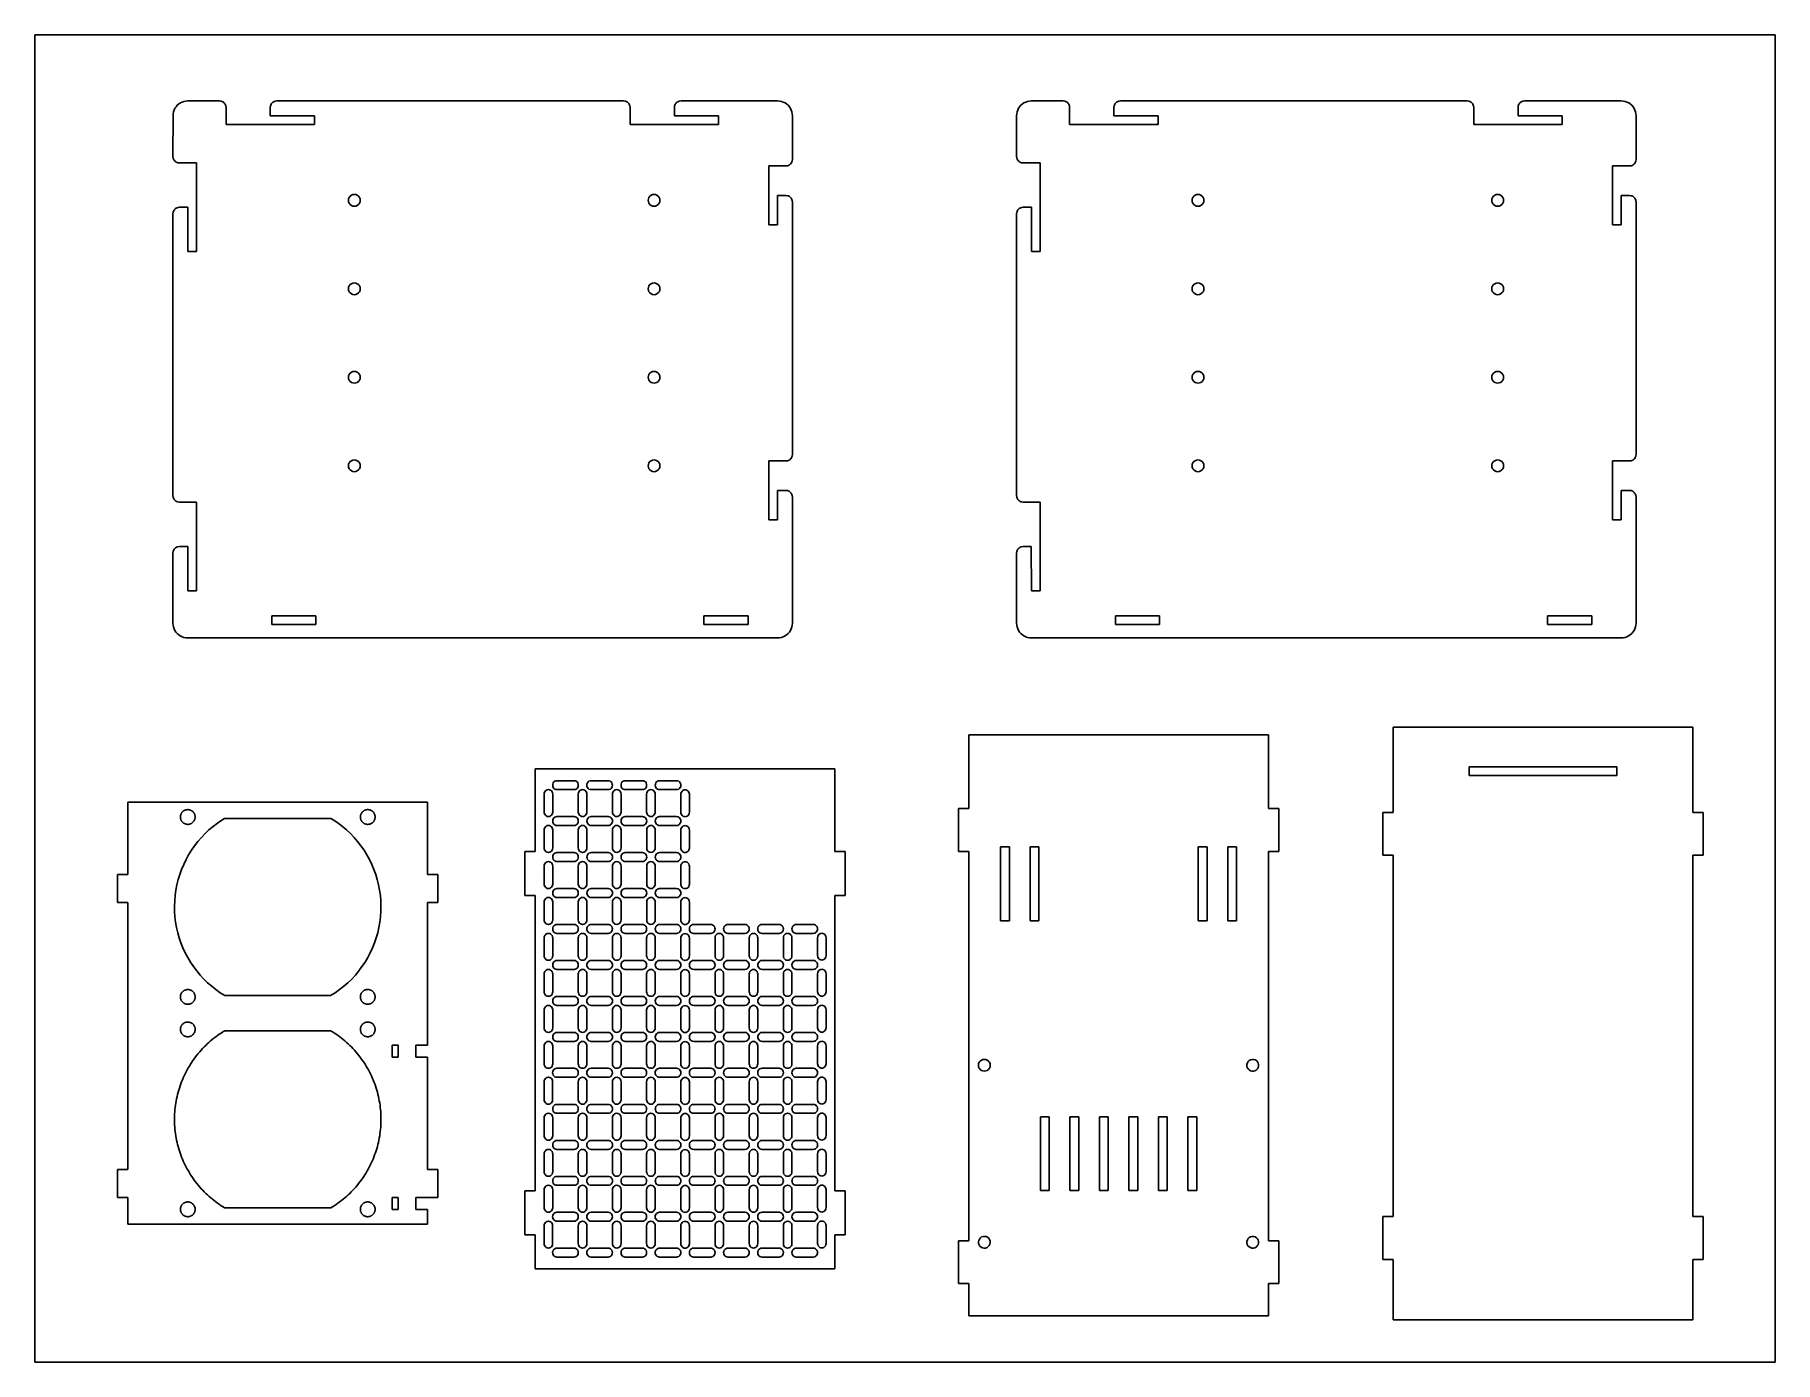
# Model space of a CAD drawing. Extents: x -289 to 301, y -213 to 237.
import ezdxf

# ---------------------------------------------------------------- set-up
doc = ezdxf.new("R2010")
doc.units = 0
doc.layers.get('0').update_dxf_attribs({"linetype": 'CONTINUOUS'})

msp = doc.modelspace()

# ---------------------------------------------------------------- linework, layer by layer
for p, q in [((-288.69, -212.8), (-288.69, 237.2)), ((-288.69, 237.2), (301.31, 237.2)), ((301.31, 237.2), (301.31, -212.8)), ((-240.81, 212.83), (-241.18, 212.29)), ((-240.39, 213.32), (-240.81, 212.83)), ((-239.9, 213.75), (-240.39, 213.32)), ((-239.35, 214.11), (-239.9, 213.75)), ((-238.77, 214.4), (-239.35, 214.11)), ((-238.15, 214.61), (-238.77, 214.4)), ((-237.52, 214.73), (-238.15, 214.61)), ((-236.87, 214.78), (-237.52, 214.73)), ((-226.12, 214.78), (-236.87, 214.78)), ((-225.53, 214.7), (-226.12, 214.78)), ((-225.26, 214.6), (-225.53, 214.7)), ((-224.99, 214.47), (-225.26, 214.6)), ((-224.75, 214.31), (-224.99, 214.47)), ((-224.53, 214.12), (-224.75, 214.31)), ((-224.33, 213.9), (-224.53, 214.12)), ((-224.17, 213.65), (-224.33, 213.9)), ((-224.04, 213.39), (-224.17, 213.65)), ((-223.94, 213.11), (-224.04, 213.39)), ((-223.87, 212.53), (-223.94, 213.11)), ((-223.87, 206.78), (-223.87, 212.53)), ((-208.87, 212.53), (-208.79, 213.11)), ((-208.87, 212.53), (-208.87, 209.78)), ((-208.79, 213.11), (-208.69, 213.39)), ((-208.69, 213.39), (-208.56, 213.65)), ((-208.56, 213.65), (-208.4, 213.9)), ((-208.4, 213.9), (-208.21, 214.12)), ((-208.21, 214.12), (-207.99, 214.31)), ((-207.99, 214.31), (-207.74, 214.47)), ((-207.74, 214.47), (-207.48, 214.6)), ((-207.48, 214.6), (-207.2, 214.7)), ((-207.2, 214.7), (-206.62, 214.78)), ((-206.62, 214.78), (-89.12, 214.78)), ((-88.53, 214.7), (-89.12, 214.78)), ((-88.26, 214.6), (-88.53, 214.7)), ((-87.99, 214.47), (-88.26, 214.6)), ((-87.75, 214.31), (-87.99, 214.47)), ((-87.53, 214.12), (-87.75, 214.31)), ((-87.33, 213.9), (-87.53, 214.12)), ((-87.17, 213.65), (-87.33, 213.9)), ((-87.04, 213.39), (-87.17, 213.65)), ((-86.94, 213.11), (-87.04, 213.39)), ((-86.87, 212.53), (-86.94, 213.11)), ((-86.87, 206.78), (-86.87, 212.53)), ((-71.87, 212.53), (-71.79, 213.11)), ((-71.87, 212.53), (-71.87, 209.78)), ((-71.79, 213.11), (-71.69, 213.39)), ((-71.69, 213.39), (-71.56, 213.65)), ((-71.56, 213.65), (-71.4, 213.9)), ((-71.4, 213.9), (-71.21, 214.12)), ((-71.21, 214.12), (-70.99, 214.31)), ((-70.99, 214.31), (-70.74, 214.47)), ((-70.74, 214.47), (-70.48, 214.6)), ((-70.48, 214.6), (-70.2, 214.7)), ((-70.2, 214.7), (-69.62, 214.78)), ((-69.62, 214.78), (-36.87, 214.78)), ((-36.87, 214.78), (-36.21, 214.73)), ((-36.21, 214.73), (-35.57, 214.6)), ((-35.57, 214.6), (-34.94, 214.39)), ((-34.94, 214.39), (-34.35, 214.1)), ((-34.35, 214.1), (-33.81, 213.74)), ((-33.81, 213.74), (-33.31, 213.3)), ((-33.31, 213.3), (-32.88, 212.81)), ((-32.88, 212.81), (-32.52, 212.26)), ((45.18, 212.83), (44.82, 212.29)), ((45.61, 213.32), (45.18, 212.83)), ((46.1, 213.75), (45.61, 213.32)), ((46.64, 214.11), (46.1, 213.75)), ((47.23, 214.4), (46.64, 214.11)), ((47.84, 214.61), (47.23, 214.4)), ((48.48, 214.73), (47.84, 214.61)), ((49.13, 214.78), (48.48, 214.73)), ((59.88, 214.78), (49.13, 214.78)), ((60.46, 214.7), (59.88, 214.78)), ((60.74, 214.6), (60.46, 214.7)), ((61.01, 214.47), (60.74, 214.6)), ((61.25, 214.31), (61.01, 214.47)), ((61.47, 214.12), (61.25, 214.31)), ((61.67, 213.9), (61.47, 214.12)), ((61.83, 213.65), (61.67, 213.9)), ((61.96, 213.39), (61.83, 213.65)), ((62.06, 213.11), (61.96, 213.39)), ((62.13, 212.53), (62.06, 213.11)), ((62.13, 206.78), (62.13, 212.53)), ((77.13, 212.53), (77.21, 213.11)), ((77.13, 212.53), (77.13, 209.78)), ((77.21, 213.11), (77.3, 213.39)), ((77.3, 213.39), (77.43, 213.65)), ((77.43, 213.65), (77.6, 213.9)), ((77.6, 213.9), (77.79, 214.12)), ((77.79, 214.12), (78.01, 214.31)), ((78.01, 214.31), (78.26, 214.47)), ((78.26, 214.47), (78.52, 214.6)), ((78.52, 214.6), (78.8, 214.7)), ((78.8, 214.7), (79.38, 214.78)), ((79.38, 214.78), (196.88, 214.78)), ((197.46, 214.7), (196.88, 214.78)), ((197.74, 214.6), (197.46, 214.7)), ((198.01, 214.47), (197.74, 214.6)), ((198.25, 214.31), (198.01, 214.47)), ((198.47, 214.12), (198.25, 214.31)), ((198.67, 213.9), (198.47, 214.12)), ((198.83, 213.65), (198.67, 213.9)), ((198.96, 213.39), (198.83, 213.65)), ((199.06, 213.11), (198.96, 213.39)), ((199.13, 212.53), (199.06, 213.11)), ((199.13, 206.78), (199.13, 212.53)), ((214.13, 212.53), (214.21, 213.11)), ((214.13, 212.53), (214.13, 209.78)), ((214.21, 213.11), (214.3, 213.39)), ((214.3, 213.39), (214.43, 213.65)), ((214.43, 213.65), (214.6, 213.9)), ((214.6, 213.9), (214.79, 214.12)), ((214.79, 214.12), (215.01, 214.31)), ((215.01, 214.31), (215.26, 214.47)), ((215.26, 214.47), (215.52, 214.6)), ((215.52, 214.6), (215.8, 214.7)), ((215.8, 214.7), (216.38, 214.78)), ((216.38, 214.78), (249.13, 214.78)), ((249.13, 214.78), (249.79, 214.73)), ((249.79, 214.73), (250.43, 214.6)), ((250.43, 214.6), (251.05, 214.39)), ((251.05, 214.39), (251.64, 214.1)), ((251.64, 214.1), (252.19, 213.74)), ((252.19, 213.74), (252.68, 213.3)), ((252.68, 213.3), (253.12, 212.81)), ((253.12, 212.81), (253.48, 212.26)), ((-241.85, 195.99), (-241.84, 209.8)), ((-241.8, 210.45), (-241.84, 209.8)), ((-241.67, 211.09), (-241.8, 210.45)), ((-241.46, 211.7), (-241.67, 211.09)), ((-241.18, 212.29), (-241.46, 211.7)), ((-193.87, 206.78), (-223.87, 206.78)), ((-208.87, 209.78), (-193.87, 209.78)), ((-193.87, 209.78), (-193.87, 206.78)), ((-86.87, 206.78), (-56.87, 206.78)), ((-56.87, 209.78), (-71.87, 209.78)), ((-56.87, 206.78), (-56.87, 209.78)), ((-32.52, 212.26), (-32.23, 211.67)), ((-32.23, 211.67), (-32.01, 211.05)), ((-32.01, 211.05), (-31.89, 210.41)), ((-31.89, 210.41), (-31.84, 209.75)), ((-31.84, 209.75), (-31.84, 194.99)), ((44.2, 210.45), (44.15, 209.8)), ((44.15, 195.99), (44.15, 209.8)), ((44.32, 211.09), (44.2, 210.45)), ((44.53, 211.7), (44.32, 211.09)), ((44.82, 212.29), (44.53, 211.7)), ((92.13, 206.78), (62.13, 206.78)), ((77.13, 209.78), (92.13, 209.78)), ((92.13, 209.78), (92.13, 206.78)), ((199.13, 206.78), (229.13, 206.78)), ((229.13, 209.78), (214.13, 209.78)), ((229.13, 206.78), (229.13, 209.78)), ((253.48, 212.26), (253.77, 211.67)), ((253.77, 211.67), (253.98, 211.05)), ((253.98, 211.05), (254.11, 210.41)), ((254.11, 210.41), (254.15, 209.75)), ((254.15, 209.75), (254.15, 194.99)), ((-241.77, 195.41), (-241.85, 195.99)), ((-241.68, 195.13), (-241.77, 195.41)), ((-241.55, 194.86), (-241.68, 195.13)), ((-241.38, 194.62), (-241.55, 194.86)), ((-31.92, 194.41), (-31.84, 194.99)), ((44.23, 195.41), (44.15, 195.99)), ((44.32, 195.13), (44.23, 195.41)), ((44.45, 194.86), (44.32, 195.13)), ((44.62, 194.62), (44.45, 194.86)), ((254.08, 194.41), (254.15, 194.99)), ((-241.19, 194.4), (-241.38, 194.62)), ((-240.97, 194.2), (-241.19, 194.4)), ((-240.72, 194.04), (-240.97, 194.2)), ((-240.46, 193.91), (-240.72, 194.04)), ((-240.18, 193.82), (-240.46, 193.91)), ((-239.6, 193.74), (-240.18, 193.82)), ((-233.85, 193.74), (-239.6, 193.74)), ((-233.85, 163.78), (-233.85, 193.74)), ((-39.87, 192.74), (-39.87, 172.78)), ((-34.09, 192.74), (-39.87, 192.74)), ((-34.09, 192.74), (-33.51, 192.82)), ((-33.51, 192.82), (-33.23, 192.91)), ((-33.23, 192.91), (-32.97, 193.04)), ((-32.97, 193.04), (-32.72, 193.2)), ((-32.72, 193.2), (-32.5, 193.4)), ((-32.5, 193.4), (-32.31, 193.62)), ((-32.31, 193.62), (-32.15, 193.86)), ((-32.15, 193.86), (-32.02, 194.13)), ((-32.02, 194.13), (-31.92, 194.41)), ((44.81, 194.4), (44.62, 194.62)), ((45.03, 194.2), (44.81, 194.4)), ((45.28, 194.04), (45.03, 194.2)), ((45.54, 193.91), (45.28, 194.04)), ((45.82, 193.82), (45.54, 193.91)), ((46.4, 193.74), (45.82, 193.82)), ((52.15, 193.74), (46.4, 193.74)), ((52.15, 163.78), (52.15, 193.74)), ((246.13, 192.74), (246.13, 172.78)), ((251.9, 192.74), (246.13, 192.74)), ((251.9, 192.74), (252.49, 192.82)), ((252.49, 192.82), (252.77, 192.91)), ((252.77, 192.91), (253.03, 193.04)), ((253.03, 193.04), (253.27, 193.2)), ((253.27, 193.2), (253.5, 193.4)), ((253.5, 193.4), (253.69, 193.62)), ((253.69, 193.62), (253.85, 193.86)), ((253.85, 193.86), (253.98, 194.13)), ((253.98, 194.13), (254.08, 194.41)), ((-180.88, 183.02), (-181.37, 182.82)), ((-180.37, 183.09), (-180.88, 183.02)), ((-179.85, 183.02), (-180.37, 183.09)), ((-179.37, 182.82), (-179.85, 183.02)), ((-79.28, 183.02), (-79.77, 182.82)), ((-78.77, 183.09), (-79.28, 183.02)), ((-78.25, 183.02), (-78.77, 183.09)), ((-77.77, 182.82), (-78.25, 183.02)), ((105.11, 183.02), (104.63, 182.82)), ((105.63, 183.09), (105.11, 183.02)), ((106.15, 183.02), (105.63, 183.09)), ((106.63, 182.82), (106.15, 183.02)), ((206.71, 183.02), (206.23, 182.82)), ((207.23, 183.09), (206.71, 183.02)), ((207.75, 183.02), (207.23, 183.09)), ((208.23, 182.82), (207.75, 183.02)), ((-241.77, 177.07), (-241.85, 176.49)), ((-241.68, 177.35), (-241.77, 177.07)), ((-241.55, 177.61), (-241.68, 177.35)), ((-241.38, 177.86), (-241.55, 177.61)), ((-241.19, 178.08), (-241.38, 177.86)), ((-240.97, 178.27), (-241.19, 178.08)), ((-240.72, 178.44), (-240.97, 178.27)), ((-240.46, 178.57), (-240.72, 178.44)), ((-240.18, 178.66), (-240.46, 178.57)), ((-239.6, 178.74), (-240.18, 178.66)), ((-239.6, 178.74), (-236.85, 178.74)), ((-236.85, 178.74), (-236.85, 163.78)), ((-182.3, 181.61), (-182.37, 181.09)), ((-182.37, 181.09), (-182.3, 180.57)), ((-182.1, 182.09), (-182.3, 181.61)), ((-182.3, 180.57), (-182.1, 180.09)), ((-181.78, 182.5), (-182.1, 182.09)), ((-182.1, 180.09), (-181.78, 179.67)), ((-181.37, 182.82), (-181.78, 182.5)), ((-181.78, 179.67), (-181.37, 179.36)), ((-181.37, 179.36), (-180.88, 179.16)), ((-180.88, 179.16), (-180.37, 179.09)), ((-180.37, 179.09), (-179.85, 179.16)), ((-179.85, 179.16), (-179.37, 179.36)), ((-178.95, 182.5), (-179.37, 182.82)), ((-179.37, 179.36), (-178.95, 179.67)), ((-178.63, 182.09), (-178.95, 182.5)), ((-178.95, 179.67), (-178.63, 180.09)), ((-178.43, 181.61), (-178.63, 182.09)), ((-178.63, 180.09), (-178.43, 180.57)), ((-178.37, 181.09), (-178.43, 181.61)), ((-178.43, 180.57), (-178.37, 181.09)), ((-80.7, 181.61), (-80.77, 181.09)), ((-80.77, 181.09), (-80.7, 180.57)), ((-80.5, 182.09), (-80.7, 181.61)), ((-80.7, 180.57), (-80.5, 180.09)), ((-80.18, 182.5), (-80.5, 182.09)), ((-80.5, 180.09), (-80.18, 179.67)), ((-79.77, 182.82), (-80.18, 182.5)), ((-80.18, 179.67), (-79.77, 179.36)), ((-79.77, 179.36), (-79.28, 179.16)), ((-79.28, 179.16), (-78.77, 179.09)), ((-78.77, 179.09), (-78.25, 179.16)), ((-78.25, 179.16), (-77.77, 179.36)), ((-77.35, 182.5), (-77.77, 182.82)), ((-77.77, 179.36), (-77.35, 179.67)), ((-77.03, 182.09), (-77.35, 182.5)), ((-77.35, 179.67), (-77.03, 180.09)), ((-76.83, 181.61), (-77.03, 182.09)), ((-77.03, 180.09), (-76.83, 180.57)), ((-76.77, 181.09), (-76.83, 181.61)), ((-76.83, 180.57), (-76.77, 181.09)), ((-36.87, 182.74), (-34.1, 182.74)), ((-36.87, 172.78), (-36.87, 182.74)), ((-34.1, 182.74), (-33.51, 182.66)), ((-33.51, 182.66), (-33.24, 182.57)), ((-33.24, 182.57), (-32.97, 182.44)), ((-32.97, 182.44), (-32.73, 182.27)), ((-32.73, 182.27), (-32.51, 182.08)), ((-32.51, 182.08), (-32.31, 181.86)), ((-32.31, 181.86), (-32.15, 181.61)), ((-32.15, 181.61), (-32.02, 181.35)), ((-32.02, 181.35), (-31.92, 181.07)), ((-31.92, 181.07), (-31.85, 180.49)), ((-31.85, 180.49), (-31.86, 94.98)), ((44.23, 177.07), (44.15, 176.49)), ((44.32, 177.35), (44.23, 177.07)), ((44.45, 177.61), (44.32, 177.35)), ((44.61, 177.86), (44.45, 177.61)), ((44.81, 178.08), (44.61, 177.86)), ((45.03, 178.27), (44.81, 178.08)), ((45.27, 178.44), (45.03, 178.27)), ((45.54, 178.57), (45.27, 178.44)), ((45.82, 178.66), (45.54, 178.57)), ((46.4, 178.74), (45.82, 178.66)), ((46.4, 178.74), (49.15, 178.74)), ((49.15, 178.74), (49.15, 163.78)), ((103.7, 181.61), (103.63, 181.09)), ((103.63, 181.09), (103.7, 180.57)), ((103.9, 182.09), (103.7, 181.61)), ((103.7, 180.57), (103.9, 180.09)), ((104.22, 182.5), (103.9, 182.09)), ((103.9, 180.09), (104.22, 179.67)), ((104.63, 182.82), (104.22, 182.5)), ((104.22, 179.67), (104.63, 179.36)), ((104.63, 179.36), (105.11, 179.16)), ((105.11, 179.16), (105.63, 179.09)), ((105.63, 179.09), (106.15, 179.16)), ((106.15, 179.16), (106.63, 179.36)), ((107.05, 182.5), (106.63, 182.82)), ((106.63, 179.36), (107.05, 179.67)), ((107.36, 182.09), (107.05, 182.5)), ((107.05, 179.67), (107.36, 180.09)), ((107.56, 181.61), (107.36, 182.09)), ((107.36, 180.09), (107.56, 180.57)), ((107.63, 181.09), (107.56, 181.61)), ((107.56, 180.57), (107.63, 181.09)), ((205.3, 181.61), (205.23, 181.09)), ((205.23, 181.09), (205.3, 180.57)), ((205.5, 182.09), (205.3, 181.61)), ((205.3, 180.57), (205.5, 180.09)), ((205.82, 182.5), (205.5, 182.09)), ((205.5, 180.09), (205.82, 179.67)), ((206.23, 182.82), (205.82, 182.5)), ((205.82, 179.67), (206.23, 179.36)), ((206.23, 179.36), (206.71, 179.16)), ((206.71, 179.16), (207.23, 179.09)), ((207.23, 179.09), (207.75, 179.16)), ((207.75, 179.16), (208.23, 179.36)), ((208.65, 182.5), (208.23, 182.82)), ((208.23, 179.36), (208.65, 179.67)), ((208.96, 182.09), (208.65, 182.5)), ((208.65, 179.67), (208.96, 180.09)), ((209.16, 181.61), (208.96, 182.09)), ((208.96, 180.09), (209.16, 180.57)), ((209.23, 181.09), (209.16, 181.61)), ((209.16, 180.57), (209.23, 181.09)), ((249.13, 182.74), (251.9, 182.74)), ((249.13, 172.78), (249.13, 182.74)), ((251.9, 182.74), (252.48, 182.66)), ((252.48, 182.66), (252.76, 182.57)), ((252.76, 182.57), (253.03, 182.44)), ((253.03, 182.44), (253.27, 182.27)), ((253.27, 182.27), (253.49, 182.08)), ((253.49, 182.08), (253.69, 181.86)), ((253.69, 181.86), (253.85, 181.61)), ((253.85, 181.61), (253.98, 181.35)), ((253.98, 181.35), (254.08, 181.07)), ((254.08, 181.07), (254.15, 180.49)), ((254.15, 180.49), (254.14, 94.98)), ((-241.86, 80.99), (-241.85, 176.49)), ((-39.87, 172.78), (-36.87, 172.78)), ((44.14, 80.99), (44.15, 176.49)), ((246.13, 172.78), (249.13, 172.78)), ((-236.85, 163.78), (-233.85, 163.78)), ((49.15, 163.78), (52.15, 163.78)), ((-182.3, 151.61), (-182.37, 151.09)), ((-182.37, 151.09), (-182.3, 150.57)), ((-182.1, 152.09), (-182.3, 151.61)), ((-182.3, 150.57), (-182.1, 150.09)), ((-181.78, 152.5), (-182.1, 152.09)), ((-182.1, 150.09), (-181.78, 149.67)), ((-181.37, 152.82), (-181.78, 152.5)), ((-181.78, 149.67), (-181.37, 149.36)), ((-180.88, 153.02), (-181.37, 152.82)), ((-181.37, 149.36), (-180.88, 149.16)), ((-180.37, 153.09), (-180.88, 153.02)), ((-180.88, 149.16), (-180.37, 149.09)), ((-179.85, 153.02), (-180.37, 153.09)), ((-180.37, 149.09), (-179.85, 149.16)), ((-179.37, 152.82), (-179.85, 153.02)), ((-179.85, 149.16), (-179.37, 149.36)), ((-178.95, 152.5), (-179.37, 152.82)), ((-179.37, 149.36), (-178.95, 149.67)), ((-178.63, 152.09), (-178.95, 152.5)), ((-178.95, 149.67), (-178.63, 150.09)), ((-178.43, 151.61), (-178.63, 152.09)), ((-178.63, 150.09), (-178.43, 150.57)), ((-178.37, 151.09), (-178.43, 151.61)), ((-178.43, 150.57), (-178.37, 151.09)), ((-80.7, 151.61), (-80.77, 151.09)), ((-80.77, 151.09), (-80.7, 150.57)), ((-80.5, 152.09), (-80.7, 151.61)), ((-80.7, 150.57), (-80.5, 150.09)), ((-80.18, 152.5), (-80.5, 152.09)), ((-80.5, 150.09), (-80.18, 149.67)), ((-79.77, 152.82), (-80.18, 152.5)), ((-80.18, 149.67), (-79.77, 149.36)), ((-79.28, 153.02), (-79.77, 152.82)), ((-79.77, 149.36), (-79.28, 149.16)), ((-78.77, 153.09), (-79.28, 153.02)), ((-79.28, 149.16), (-78.77, 149.09)), ((-78.25, 153.02), (-78.77, 153.09)), ((-78.77, 149.09), (-78.25, 149.16)), ((-77.77, 152.82), (-78.25, 153.02)), ((-78.25, 149.16), (-77.77, 149.36)), ((-77.35, 152.5), (-77.77, 152.82)), ((-77.77, 149.36), (-77.35, 149.67)), ((-77.03, 152.09), (-77.35, 152.5)), ((-77.35, 149.67), (-77.03, 150.09)), ((-76.83, 151.61), (-77.03, 152.09)), ((-77.03, 150.09), (-76.83, 150.57)), ((-76.77, 151.09), (-76.83, 151.61)), ((-76.83, 150.57), (-76.77, 151.09)), ((103.7, 151.61), (103.63, 151.09)), ((103.63, 151.09), (103.7, 150.57)), ((103.9, 152.09), (103.7, 151.61)), ((103.7, 150.57), (103.9, 150.09)), ((104.22, 152.5), (103.9, 152.09)), ((103.9, 150.09), (104.22, 149.67)), ((104.63, 152.82), (104.22, 152.5)), ((104.22, 149.67), (104.63, 149.36)), ((105.11, 153.02), (104.63, 152.82)), ((104.63, 149.36), (105.11, 149.16)), ((105.63, 153.09), (105.11, 153.02)), ((105.11, 149.16), (105.63, 149.09)), ((106.15, 153.02), (105.63, 153.09)), ((105.63, 149.09), (106.15, 149.16)), ((106.63, 152.82), (106.15, 153.02)), ((106.15, 149.16), (106.63, 149.36)), ((107.05, 152.5), (106.63, 152.82)), ((106.63, 149.36), (107.05, 149.67)), ((107.36, 152.09), (107.05, 152.5)), ((107.05, 149.67), (107.36, 150.09)), ((107.56, 151.61), (107.36, 152.09)), ((107.36, 150.09), (107.56, 150.57)), ((107.63, 151.09), (107.56, 151.61)), ((107.56, 150.57), (107.63, 151.09)), ((205.3, 151.61), (205.23, 151.09)), ((205.23, 151.09), (205.3, 150.57)), ((205.5, 152.09), (205.3, 151.61)), ((205.3, 150.57), (205.5, 150.09)), ((205.82, 152.5), (205.5, 152.09)), ((205.5, 150.09), (205.82, 149.67)), ((206.23, 152.82), (205.82, 152.5)), ((205.82, 149.67), (206.23, 149.36)), ((206.71, 153.02), (206.23, 152.82)), ((206.23, 149.36), (206.71, 149.16)), ((207.23, 153.09), (206.71, 153.02)), ((206.71, 149.16), (207.23, 149.09)), ((207.75, 153.02), (207.23, 153.09)), ((207.23, 149.09), (207.75, 149.16)), ((208.23, 152.82), (207.75, 153.02)), ((207.75, 149.16), (208.23, 149.36)), ((208.65, 152.5), (208.23, 152.82)), ((208.23, 149.36), (208.65, 149.67)), ((208.96, 152.09), (208.65, 152.5)), ((208.65, 149.67), (208.96, 150.09)), ((209.16, 151.61), (208.96, 152.09)), ((208.96, 150.09), (209.16, 150.57)), ((209.23, 151.09), (209.16, 151.61)), ((209.16, 150.57), (209.23, 151.09)), ((-182.3, 121.61), (-182.37, 121.09)), ((-182.37, 121.09), (-182.3, 120.57)), ((-182.1, 122.09), (-182.3, 121.61)), ((-182.3, 120.57), (-182.1, 120.09)), ((-181.78, 122.5), (-182.1, 122.09)), ((-182.1, 120.09), (-181.78, 119.67)), ((-181.37, 122.82), (-181.78, 122.5)), ((-181.78, 119.67), (-181.37, 119.36)), ((-180.88, 123.02), (-181.37, 122.82)), ((-181.37, 119.36), (-180.88, 119.16)), ((-180.37, 123.09), (-180.88, 123.02)), ((-180.88, 119.16), (-180.37, 119.09)), ((-179.85, 123.02), (-180.37, 123.09)), ((-180.37, 119.09), (-179.85, 119.16)), ((-179.37, 122.82), (-179.85, 123.02)), ((-179.85, 119.16), (-179.37, 119.36)), ((-178.95, 122.5), (-179.37, 122.82)), ((-179.37, 119.36), (-178.95, 119.67)), ((-178.63, 122.09), (-178.95, 122.5)), ((-178.95, 119.67), (-178.63, 120.09)), ((-178.43, 121.61), (-178.63, 122.09)), ((-178.63, 120.09), (-178.43, 120.57)), ((-178.37, 121.09), (-178.43, 121.61)), ((-178.43, 120.57), (-178.37, 121.09)), ((-80.7, 121.61), (-80.77, 121.09)), ((-80.77, 121.09), (-80.7, 120.57)), ((-80.5, 122.09), (-80.7, 121.61)), ((-80.7, 120.57), (-80.5, 120.09)), ((-80.18, 122.5), (-80.5, 122.09)), ((-80.5, 120.09), (-80.18, 119.67)), ((-79.77, 122.82), (-80.18, 122.5)), ((-80.18, 119.67), (-79.77, 119.36)), ((-79.28, 123.02), (-79.77, 122.82)), ((-79.77, 119.36), (-79.28, 119.16)), ((-78.77, 123.09), (-79.28, 123.02)), ((-79.28, 119.16), (-78.77, 119.09)), ((-78.25, 123.02), (-78.77, 123.09)), ((-78.77, 119.09), (-78.25, 119.16)), ((-77.77, 122.82), (-78.25, 123.02)), ((-78.25, 119.16), (-77.77, 119.36)), ((-77.35, 122.5), (-77.77, 122.82)), ((-77.77, 119.36), (-77.35, 119.67)), ((-77.03, 122.09), (-77.35, 122.5)), ((-77.35, 119.67), (-77.03, 120.09)), ((-76.83, 121.61), (-77.03, 122.09)), ((-77.03, 120.09), (-76.83, 120.57)), ((-76.77, 121.09), (-76.83, 121.61)), ((-76.83, 120.57), (-76.77, 121.09)), ((103.7, 121.61), (103.63, 121.09)), ((103.63, 121.09), (103.7, 120.57)), ((103.9, 122.09), (103.7, 121.61)), ((103.7, 120.57), (103.9, 120.09)), ((104.22, 122.5), (103.9, 122.09)), ((103.9, 120.09), (104.22, 119.67)), ((104.63, 122.82), (104.22, 122.5)), ((104.22, 119.67), (104.63, 119.36)), ((105.11, 123.02), (104.63, 122.82)), ((104.63, 119.36), (105.11, 119.16)), ((105.63, 123.09), (105.11, 123.02)), ((105.11, 119.16), (105.63, 119.09)), ((106.15, 123.02), (105.63, 123.09)), ((105.63, 119.09), (106.15, 119.16)), ((106.63, 122.82), (106.15, 123.02)), ((106.15, 119.16), (106.63, 119.36)), ((107.05, 122.5), (106.63, 122.82)), ((106.63, 119.36), (107.05, 119.67)), ((107.36, 122.09), (107.05, 122.5)), ((107.05, 119.67), (107.36, 120.09)), ((107.56, 121.61), (107.36, 122.09)), ((107.36, 120.09), (107.56, 120.57)), ((107.63, 121.09), (107.56, 121.61)), ((107.56, 120.57), (107.63, 121.09)), ((205.3, 121.61), (205.23, 121.09)), ((205.23, 121.09), (205.3, 120.57)), ((205.5, 122.09), (205.3, 121.61)), ((205.3, 120.57), (205.5, 120.09)), ((205.82, 122.5), (205.5, 122.09)), ((205.5, 120.09), (205.82, 119.67)), ((206.23, 122.82), (205.82, 122.5)), ((205.82, 119.67), (206.23, 119.36)), ((206.71, 123.02), (206.23, 122.82)), ((206.23, 119.36), (206.71, 119.16)), ((207.23, 123.09), (206.71, 123.02)), ((206.71, 119.16), (207.23, 119.09)), ((207.75, 123.02), (207.23, 123.09)), ((207.23, 119.09), (207.75, 119.16)), ((208.23, 122.82), (207.75, 123.02)), ((207.75, 119.16), (208.23, 119.36)), ((208.65, 122.5), (208.23, 122.82)), ((208.23, 119.36), (208.65, 119.67)), ((208.96, 122.09), (208.65, 122.5)), ((208.65, 119.67), (208.96, 120.09)), ((209.16, 121.61), (208.96, 122.09)), ((208.96, 120.09), (209.16, 120.57)), ((209.23, 121.09), (209.16, 121.61)), ((209.16, 120.57), (209.23, 121.09)), ((-31.93, 94.4), (-31.86, 94.98)), ((254.07, 94.4), (254.14, 94.98)), ((-182.3, 91.61), (-182.37, 91.09)), ((-182.37, 91.09), (-182.3, 90.57)), ((-182.1, 92.09), (-182.3, 91.61)), ((-182.3, 90.57), (-182.1, 90.09)), ((-181.78, 92.5), (-182.1, 92.09)), ((-182.1, 90.09), (-181.78, 89.67)), ((-181.37, 92.82), (-181.78, 92.5)), ((-181.78, 89.67), (-181.37, 89.36)), ((-180.88, 93.02), (-181.37, 92.82)), ((-181.37, 89.36), (-180.88, 89.16)), ((-180.37, 93.09), (-180.88, 93.02)), ((-180.88, 89.16), (-180.37, 89.09)), ((-179.85, 93.02), (-180.37, 93.09)), ((-180.37, 89.09), (-179.85, 89.16)), ((-179.37, 92.82), (-179.85, 93.02)), ((-179.85, 89.16), (-179.37, 89.36)), ((-178.95, 92.5), (-179.37, 92.82)), ((-179.37, 89.36), (-178.95, 89.67)), ((-178.63, 92.09), (-178.95, 92.5)), ((-178.95, 89.67), (-178.63, 90.09)), ((-178.43, 91.61), (-178.63, 92.09)), ((-178.63, 90.09), (-178.43, 90.57)), ((-178.37, 91.09), (-178.43, 91.61)), ((-178.43, 90.57), (-178.37, 91.09)), ((-80.7, 91.61), (-80.77, 91.09)), ((-80.77, 91.09), (-80.7, 90.57)), ((-80.5, 92.09), (-80.7, 91.61)), ((-80.7, 90.57), (-80.5, 90.09)), ((-80.18, 92.5), (-80.5, 92.09)), ((-80.5, 90.09), (-80.18, 89.67)), ((-79.77, 92.82), (-80.18, 92.5)), ((-80.18, 89.67), (-79.77, 89.36)), ((-79.28, 93.02), (-79.77, 92.82)), ((-79.77, 89.36), (-79.28, 89.16)), ((-78.77, 93.09), (-79.28, 93.02)), ((-79.28, 89.16), (-78.77, 89.09)), ((-78.25, 93.02), (-78.77, 93.09)), ((-78.77, 89.09), (-78.25, 89.16)), ((-77.77, 92.82), (-78.25, 93.02)), ((-78.25, 89.16), (-77.77, 89.36)), ((-77.35, 92.5), (-77.77, 92.82)), ((-77.77, 89.36), (-77.35, 89.67)), ((-77.03, 92.09), (-77.35, 92.5)), ((-77.35, 89.67), (-77.03, 90.09)), ((-76.83, 91.61), (-77.03, 92.09)), ((-77.03, 90.09), (-76.83, 90.57)), ((-76.77, 91.09), (-76.83, 91.61)), ((-76.83, 90.57), (-76.77, 91.09)), ((-39.87, 72.74), (-39.87, 92.74)), ((-39.87, 92.74), (-34.09, 92.74)), ((-34.09, 92.74), (-33.51, 92.81)), ((-33.51, 92.81), (-33.24, 92.91)), ((-33.24, 92.91), (-32.98, 93.04)), ((-32.98, 93.04), (-32.73, 93.2)), ((-32.73, 93.2), (-32.51, 93.39)), ((-32.51, 93.39), (-32.32, 93.61)), ((-32.32, 93.61), (-32.16, 93.86)), ((-32.16, 93.86), (-32.03, 94.12)), ((-32.03, 94.12), (-31.93, 94.4)), ((103.7, 91.61), (103.63, 91.09)), ((103.63, 91.09), (103.7, 90.57)), ((103.9, 92.09), (103.7, 91.61)), ((103.7, 90.57), (103.9, 90.09)), ((104.22, 92.5), (103.9, 92.09)), ((103.9, 90.09), (104.22, 89.67)), ((104.63, 92.82), (104.22, 92.5)), ((104.22, 89.67), (104.63, 89.36)), ((105.11, 93.02), (104.63, 92.82)), ((104.63, 89.36), (105.11, 89.16)), ((105.63, 93.09), (105.11, 93.02)), ((105.11, 89.16), (105.63, 89.09)), ((106.15, 93.02), (105.63, 93.09)), ((105.63, 89.09), (106.15, 89.16)), ((106.63, 92.82), (106.15, 93.02)), ((106.15, 89.16), (106.63, 89.36)), ((107.05, 92.5), (106.63, 92.82)), ((106.63, 89.36), (107.05, 89.67)), ((107.36, 92.09), (107.05, 92.5)), ((107.05, 89.67), (107.36, 90.09)), ((107.56, 91.61), (107.36, 92.09)), ((107.36, 90.09), (107.56, 90.57)), ((107.63, 91.09), (107.56, 91.61)), ((107.56, 90.57), (107.63, 91.09)), ((205.3, 91.61), (205.23, 91.09)), ((205.23, 91.09), (205.3, 90.57)), ((205.5, 92.09), (205.3, 91.61)), ((205.3, 90.57), (205.5, 90.09)), ((205.82, 92.5), (205.5, 92.09)), ((205.5, 90.09), (205.82, 89.67)), ((206.23, 92.82), (205.82, 92.5)), ((205.82, 89.67), (206.23, 89.36)), ((206.71, 93.02), (206.23, 92.82)), ((206.23, 89.36), (206.71, 89.16)), ((207.23, 93.09), (206.71, 93.02)), ((206.71, 89.16), (207.23, 89.09)), ((207.75, 93.02), (207.23, 93.09)), ((207.23, 89.09), (207.75, 89.16)), ((208.23, 92.82), (207.75, 93.02)), ((207.75, 89.16), (208.23, 89.36)), ((208.65, 92.5), (208.23, 92.82)), ((208.23, 89.36), (208.65, 89.67)), ((208.96, 92.09), (208.65, 92.5)), ((208.65, 89.67), (208.96, 90.09)), ((209.16, 91.61), (208.96, 92.09)), ((208.96, 90.09), (209.16, 90.57)), ((209.23, 91.09), (209.16, 91.61)), ((209.16, 90.57), (209.23, 91.09)), ((246.13, 72.74), (246.13, 92.74)), ((246.13, 92.74), (251.9, 92.74)), ((251.9, 92.74), (252.48, 92.81)), ((252.48, 92.81), (252.76, 92.91)), ((252.76, 92.91), (253.02, 93.04)), ((253.02, 93.04), (253.27, 93.2)), ((253.27, 93.2), (253.49, 93.39)), ((253.49, 93.39), (253.68, 93.61)), ((253.68, 93.61), (253.84, 93.86)), ((253.84, 93.86), (253.97, 94.12)), ((253.97, 94.12), (254.07, 94.4)), ((-36.87, 82.74), (-34.11, 82.74)), ((-36.87, 72.74), (-36.87, 82.74)), ((-34.11, 82.74), (-33.53, 82.66)), ((-33.53, 82.66), (-33.25, 82.57)), ((249.13, 82.74), (251.89, 82.74)), ((249.13, 72.74), (249.13, 82.74)), ((251.89, 82.74), (252.47, 82.66)), ((252.47, 82.66), (252.75, 82.57)), ((-241.79, 80.41), (-241.86, 80.99)), ((-241.69, 80.13), (-241.79, 80.41)), ((-241.56, 79.86), (-241.69, 80.13)), ((-241.4, 79.62), (-241.56, 79.86)), ((-241.2, 79.4), (-241.4, 79.62)), ((-240.98, 79.2), (-241.2, 79.4)), ((-240.74, 79.04), (-240.98, 79.2)), ((-240.47, 78.91), (-240.74, 79.04)), ((-240.19, 78.82), (-240.47, 78.91)), ((-239.61, 78.74), (-240.19, 78.82)), ((-233.86, 78.74), (-239.61, 78.74)), ((-233.86, 48.74), (-233.86, 78.74)), ((-33.25, 82.57), (-32.98, 82.44)), ((-32.98, 82.44), (-32.74, 82.27)), ((-32.74, 82.27), (-32.52, 82.08)), ((-32.52, 82.08), (-32.32, 81.86)), ((-32.32, 81.86), (-32.16, 81.61)), ((-32.16, 81.61), (-32.03, 81.35)), ((-32.03, 81.35), (-31.94, 81.07)), ((-31.94, 81.07), (-31.86, 80.49)), ((-31.86, 80.49), (-31.86, 37.74)), ((44.21, 80.41), (44.14, 80.99)), ((44.31, 80.13), (44.21, 80.41)), ((44.44, 79.86), (44.31, 80.13)), ((44.6, 79.62), (44.44, 79.86)), ((44.8, 79.4), (44.6, 79.62)), ((45.02, 79.2), (44.8, 79.4)), ((45.26, 79.04), (45.02, 79.2)), ((45.53, 78.91), (45.26, 79.04)), ((45.8, 78.82), (45.53, 78.91)), ((46.39, 78.74), (45.8, 78.82)), ((52.14, 78.74), (46.39, 78.74)), ((52.14, 48.74), (52.14, 78.74)), ((252.75, 82.57), (253.01, 82.44)), ((253.01, 82.44), (253.26, 82.27)), ((253.26, 82.27), (253.48, 82.08)), ((253.48, 82.08), (253.67, 81.86)), ((253.67, 81.86), (253.84, 81.61)), ((253.84, 81.61), (253.97, 81.35)), ((253.97, 81.35), (254.06, 81.07)), ((254.06, 81.07), (254.14, 80.49)), ((254.14, 80.49), (254.13, 37.74)), ((-39.87, 72.74), (-36.87, 72.74)), ((246.13, 72.74), (249.13, 72.74)), ((-241.79, 62.07), (-241.86, 61.49)), ((-241.86, 37.74), (-241.86, 61.49)), ((-241.69, 62.35), (-241.79, 62.07)), ((-241.56, 62.61), (-241.69, 62.35)), ((-241.4, 62.86), (-241.56, 62.61)), ((-241.21, 63.08), (-241.4, 62.86)), ((-240.98, 63.27), (-241.21, 63.08)), ((-240.74, 63.44), (-240.98, 63.27)), ((-240.48, 63.57), (-240.74, 63.44)), ((-240.2, 63.66), (-240.48, 63.57)), ((-239.61, 63.74), (-240.2, 63.66)), ((-236.86, 63.74), (-239.61, 63.74)), ((-236.86, 63.74), (-236.86, 48.74)), ((44.21, 62.07), (44.13, 61.49)), ((44.13, 37.74), (44.13, 61.49)), ((44.31, 62.35), (44.21, 62.07)), ((44.44, 62.61), (44.31, 62.35)), ((44.6, 62.86), (44.44, 62.61)), ((44.79, 63.08), (44.6, 62.86)), ((45.01, 63.27), (44.79, 63.08)), ((45.26, 63.44), (45.01, 63.27)), ((45.52, 63.57), (45.26, 63.44)), ((45.8, 63.66), (45.52, 63.57)), ((46.38, 63.74), (45.8, 63.66)), ((49.13, 63.74), (46.38, 63.74)), ((49.13, 63.74), (49.14, 48.74)), ((-236.86, 48.74), (-233.86, 48.74)), ((49.14, 48.74), (52.14, 48.74)), ((-241.86, 37.74), (-241.82, 37.09)), ((-241.82, 37.09), (-241.69, 36.44)), ((-241.69, 36.44), (-241.48, 35.82)), ((-241.48, 35.82), (-241.2, 35.24)), ((-208.37, 40.24), (-208.37, 37.24)), ((-193.37, 40.24), (-208.37, 40.24)), ((-193.37, 37.24), (-208.37, 37.24)), ((-193.37, 40.24), (-193.37, 37.24)), ((-61.87, 40.24), (-46.87, 40.24)), ((-61.87, 40.24), (-61.87, 37.24)), ((-46.87, 37.24), (-61.87, 37.24)), ((-46.87, 40.24), (-46.87, 37.24)), ((-32.53, 35.24), (-32.25, 35.82)), ((-32.25, 35.82), (-32.03, 36.44)), ((-32.03, 36.44), (-31.91, 37.09)), ((-31.91, 37.09), (-31.86, 37.74)), ((44.13, 37.74), (44.18, 37.09)), ((44.18, 37.09), (44.3, 36.44)), ((44.3, 36.44), (44.51, 35.82)), ((44.51, 35.82), (44.8, 35.24)), ((77.63, 40.24), (77.63, 37.24)), ((92.63, 40.24), (77.63, 40.24)), ((92.63, 37.24), (77.63, 37.24)), ((92.63, 40.24), (92.63, 37.24)), ((224.13, 40.24), (239.13, 40.24)), ((224.13, 40.24), (224.13, 37.24)), ((239.13, 37.24), (224.13, 37.24)), ((239.13, 40.24), (239.13, 37.24)), ((253.46, 35.24), (253.75, 35.82)), ((253.75, 35.82), (253.96, 36.44)), ((253.96, 36.44), (254.09, 37.09)), ((254.09, 37.09), (254.13, 37.74)), ((-241.2, 35.24), (-240.83, 34.69)), ((-240.83, 34.69), (-240.4, 34.2)), ((-240.4, 34.2), (-239.91, 33.77)), ((-239.91, 33.77), (-239.37, 33.41)), ((-239.37, 33.41), (-238.78, 33.12)), ((-238.78, 33.12), (-238.16, 32.91)), ((-238.16, 32.91), (-237.52, 32.78)), ((-237.52, 32.78), (-236.87, 32.74)), ((-36.86, 32.74), (-236.87, 32.74)), ((-36.86, 32.74), (-36.21, 32.78)), ((-36.21, 32.78), (-35.57, 32.91)), ((-35.57, 32.91), (-34.95, 33.12)), ((-34.95, 33.12), (-34.36, 33.41)), ((-34.36, 33.41), (-33.82, 33.77)), ((-33.82, 33.77), (-33.33, 34.2)), ((-33.33, 34.2), (-32.9, 34.69)), ((-32.9, 34.69), (-32.53, 35.24)), ((44.8, 35.24), (45.17, 34.69)), ((45.17, 34.69), (45.6, 34.2)), ((45.6, 34.2), (46.09, 33.77)), ((46.09, 33.77), (46.63, 33.41)), ((46.63, 33.41), (47.22, 33.12)), ((47.22, 33.12), (47.84, 32.91)), ((47.84, 32.91), (48.48, 32.78)), ((48.48, 32.78), (49.13, 32.74)), ((249.13, 32.74), (49.13, 32.74)), ((249.13, 32.74), (249.79, 32.78)), ((249.79, 32.78), (250.43, 32.91)), ((250.43, 32.91), (251.05, 33.12)), ((251.05, 33.12), (251.63, 33.41)), ((251.63, 33.41), (252.18, 33.77)), ((252.18, 33.77), (252.67, 34.2)), ((252.67, 34.2), (253.1, 34.69)), ((253.1, 34.69), (253.46, 35.24)), ((171.78, 2.52), (273.38, 2.52)), ((171.78, -26.45), (171.78, 2.52)), ((273.38, 2.52), (273.38, -26.45)), ((27.9, -0.13), (129.5, -0.13)), ((27.9, -25.14), (27.9, -0.13)), ((129.5, -0.13), (129.5, -25.14)), ((-119.03, -39.63), (-119.03, -11.66)), ((-119.03, -11.66), (-17.43, -11.66)), ((-17.43, -11.66), (-17.43, -39.63)), ((197.58, -10.95), (247.58, -10.95)), ((197.58, -10.95), (197.58, -13.95)), ((247.58, -10.95), (247.58, -13.95)), ((-113.08, -16.79), (-113.13, -17.18)), ((-113.13, -17.18), (-113.08, -17.58)), ((-112.94, -16.42), (-113.08, -16.79)), ((-113.08, -17.58), (-112.94, -17.94)), ((-112.71, -16.11), (-112.94, -16.42)), ((-112.41, -15.87), (-112.71, -16.11)), ((-112.06, -15.72), (-112.41, -15.87)), ((-111.69, -15.66), (-112.06, -15.72)), ((-111.69, -15.66), (-105.89, -15.66)), ((-105.52, -15.72), (-105.89, -15.66)), ((-105.17, -15.87), (-105.52, -15.72)), ((-104.87, -16.11), (-105.17, -15.87)), ((-104.64, -16.42), (-104.87, -16.11)), ((-104.49, -16.79), (-104.64, -16.42)), ((-104.64, -17.94), (-104.49, -17.58)), ((-104.44, -17.18), (-104.49, -16.79)), ((-104.49, -17.58), (-104.44, -17.18)), ((-101.5, -16.79), (-101.55, -17.18)), ((-101.55, -17.18), (-101.5, -17.58)), ((-101.35, -16.42), (-101.5, -16.79)), ((-101.5, -17.58), (-101.35, -17.94)), ((-101.12, -16.11), (-101.35, -16.42)), ((-100.82, -15.87), (-101.12, -16.11)), ((-100.47, -15.72), (-100.82, -15.87)), ((-100.1, -15.66), (-100.47, -15.72)), ((-100.1, -15.66), (-94.3, -15.66)), ((-93.93, -15.72), (-94.3, -15.66)), ((-93.58, -15.87), (-93.93, -15.72)), ((-93.28, -16.11), (-93.58, -15.87)), ((-93.05, -16.42), (-93.28, -16.11)), ((-92.91, -16.79), (-93.05, -16.42)), ((-93.05, -17.94), (-92.91, -17.58)), ((-92.86, -17.18), (-92.91, -16.79)), ((-92.91, -17.58), (-92.86, -17.18)), ((-89.91, -16.79), (-89.96, -17.18)), ((-89.96, -17.18), (-89.91, -17.58)), ((-89.77, -16.42), (-89.91, -16.79)), ((-89.91, -17.58), (-89.77, -17.94)), ((-89.54, -16.11), (-89.77, -16.42)), ((-89.24, -15.87), (-89.54, -16.11)), ((-88.89, -15.72), (-89.24, -15.87)), ((-88.51, -15.66), (-88.89, -15.72)), ((-88.51, -15.66), (-82.72, -15.66)), ((-82.34, -15.72), (-82.72, -15.66)), ((-81.99, -15.87), (-82.34, -15.72)), ((-81.69, -16.11), (-81.99, -15.87)), ((-81.46, -16.42), (-81.69, -16.11)), ((-81.32, -16.79), (-81.46, -16.42)), ((-81.46, -17.94), (-81.32, -17.58)), ((-81.27, -17.18), (-81.32, -16.79)), ((-81.32, -17.58), (-81.27, -17.18)), ((-78.32, -16.79), (-78.37, -17.18)), ((-78.37, -17.18), (-78.32, -17.58)), ((-78.18, -16.42), (-78.32, -16.79)), ((-78.32, -17.58), (-78.18, -17.94)), ((-77.95, -16.11), (-78.18, -16.42)), ((-77.65, -15.87), (-77.95, -16.11)), ((-77.3, -15.72), (-77.65, -15.87)), ((-76.92, -15.66), (-77.3, -15.72)), ((-76.92, -15.66), (-71.13, -15.66)), ((-70.76, -15.72), (-71.13, -15.66)), ((-70.41, -15.87), (-70.76, -15.72)), ((-70.11, -16.11), (-70.41, -15.87)), ((-69.88, -16.42), (-70.11, -16.11)), ((-69.73, -16.79), (-69.88, -16.42)), ((-69.88, -17.94), (-69.73, -17.58)), ((-69.68, -17.18), (-69.73, -16.79)), ((-69.73, -17.58), (-69.68, -17.18)), ((247.58, -13.95), (197.58, -13.95)), ((-257.13, -22.98), (-257.13, -47.51)), ((-155.53, -22.98), (-257.13, -22.98)), ((-155.53, -47.51), (-155.53, -22.98)), ((-115.98, -19.83), (-116.03, -20.22)), ((-116.03, -26.3), (-116.03, -20.22)), ((-115.84, -19.46), (-115.98, -19.83)), ((-115.61, -19.15), (-115.84, -19.46)), ((-115.31, -18.91), (-115.61, -19.15)), ((-114.96, -18.76), (-115.31, -18.91)), ((-114.58, -18.7), (-114.96, -18.76)), ((-114.21, -18.76), (-114.58, -18.7)), ((-113.86, -18.91), (-114.21, -18.76)), ((-113.56, -19.15), (-113.86, -18.91)), ((-113.33, -19.46), (-113.56, -19.15)), ((-113.18, -19.83), (-113.33, -19.46)), ((-113.13, -20.22), (-113.18, -19.83)), ((-113.13, -20.22), (-113.13, -26.3)), ((-112.94, -17.94), (-112.71, -18.26)), ((-112.71, -18.26), (-112.41, -18.5)), ((-112.41, -18.5), (-112.06, -18.65)), ((-112.06, -18.65), (-111.69, -18.7)), ((-105.89, -18.7), (-111.69, -18.7)), ((-105.89, -18.7), (-105.52, -18.65)), ((-105.52, -18.65), (-105.17, -18.5)), ((-105.17, -18.5), (-104.87, -18.26)), ((-104.87, -18.26), (-104.64, -17.94)), ((-104.39, -19.83), (-104.44, -20.22)), ((-104.44, -26.3), (-104.44, -20.22)), ((-104.25, -19.46), (-104.39, -19.83)), ((-104.02, -19.15), (-104.25, -19.46)), ((-103.72, -18.91), (-104.02, -19.15)), ((-103.37, -18.76), (-103.72, -18.91)), ((-103, -18.7), (-103.37, -18.76)), ((-102.62, -18.76), (-103, -18.7)), ((-102.27, -18.91), (-102.62, -18.76)), ((-101.97, -19.15), (-102.27, -18.91)), ((-101.74, -19.46), (-101.97, -19.15)), ((-101.6, -19.83), (-101.74, -19.46)), ((-101.55, -20.22), (-101.6, -19.83)), ((-101.55, -20.22), (-101.55, -26.3)), ((-101.35, -17.94), (-101.12, -18.26)), ((-101.12, -18.26), (-100.82, -18.5)), ((-100.82, -18.5), (-100.47, -18.65)), ((-100.47, -18.65), (-100.1, -18.7)), ((-94.3, -18.7), (-100.1, -18.7)), ((-94.3, -18.7), (-93.93, -18.65)), ((-93.93, -18.65), (-93.58, -18.5)), ((-93.58, -18.5), (-93.28, -18.26)), ((-93.28, -18.26), (-93.05, -17.94)), ((-92.81, -19.83), (-92.86, -20.22)), ((-92.86, -26.3), (-92.86, -20.22)), ((-92.66, -19.46), (-92.81, -19.83)), ((-92.43, -19.15), (-92.66, -19.46)), ((-92.13, -18.91), (-92.43, -19.15)), ((-91.78, -18.76), (-92.13, -18.91)), ((-91.41, -18.7), (-91.78, -18.76)), ((-91.03, -18.76), (-91.41, -18.7)), ((-90.68, -18.91), (-91.03, -18.76)), ((-90.38, -19.15), (-90.68, -18.91)), ((-90.15, -19.46), (-90.38, -19.15)), ((-90.01, -19.83), (-90.15, -19.46)), ((-89.96, -20.22), (-90.01, -19.83)), ((-89.96, -20.22), (-89.96, -26.3)), ((-89.77, -17.94), (-89.54, -18.26)), ((-89.54, -18.26), (-89.24, -18.5)), ((-89.24, -18.5), (-88.89, -18.65)), ((-88.89, -18.65), (-88.51, -18.7)), ((-82.72, -18.7), (-88.51, -18.7)), ((-82.72, -18.7), (-82.34, -18.65)), ((-82.34, -18.65), (-81.99, -18.5)), ((-81.99, -18.5), (-81.69, -18.26)), ((-81.69, -18.26), (-81.46, -17.94)), ((-81.22, -19.83), (-81.27, -20.22)), ((-81.27, -26.3), (-81.27, -20.22)), ((-81.08, -19.46), (-81.22, -19.83)), ((-80.84, -19.15), (-81.08, -19.46)), ((-80.55, -18.91), (-80.84, -19.15)), ((-80.2, -18.76), (-80.55, -18.91)), ((-79.82, -18.7), (-80.2, -18.76)), ((-79.45, -18.76), (-79.82, -18.7)), ((-79.1, -18.91), (-79.45, -18.76)), ((-78.8, -19.15), (-79.1, -18.91)), ((-78.57, -19.46), (-78.8, -19.15)), ((-78.42, -19.83), (-78.57, -19.46)), ((-78.37, -20.22), (-78.42, -19.83)), ((-78.37, -20.22), (-78.37, -26.3)), ((-78.18, -17.94), (-77.95, -18.26)), ((-77.95, -18.26), (-77.65, -18.5)), ((-77.65, -18.5), (-77.3, -18.65)), ((-77.3, -18.65), (-76.92, -18.7)), ((-71.13, -18.7), (-76.92, -18.7)), ((-71.13, -18.7), (-70.76, -18.65)), ((-70.76, -18.65), (-70.41, -18.5)), ((-70.41, -18.5), (-70.11, -18.26)), ((-70.11, -18.26), (-69.88, -17.94)), ((-69.63, -19.88), (-69.68, -20.28)), ((-69.68, -26.36), (-69.68, -20.28)), ((-69.49, -19.52), (-69.63, -19.88)), ((-69.26, -19.2), (-69.49, -19.52)), ((-68.96, -18.96), (-69.26, -19.2)), ((-68.61, -18.81), (-68.96, -18.96)), ((-68.23, -18.76), (-68.61, -18.81)), ((-67.86, -18.81), (-68.23, -18.76)), ((-67.51, -18.96), (-67.86, -18.81)), ((-67.21, -19.2), (-67.51, -18.96)), ((-66.98, -19.52), (-67.21, -19.2)), ((-66.83, -19.88), (-66.98, -19.52)), ((-66.79, -20.28), (-66.83, -19.88)), ((-66.79, -20.28), (-66.79, -26.36)), ((-239.33, -27.89), (-239.32, -27.73)), ((-239.33, -28.05), (-239.33, -27.89)), ((-239.32, -28.21), (-239.33, -28.05)), ((-239.32, -27.73), (-239.3, -27.58)), ((-239.3, -28.36), (-239.32, -28.21)), ((-239.3, -27.58), (-239.27, -27.42)), ((-239.27, -28.52), (-239.3, -28.36)), ((-239.27, -27.42), (-239.23, -27.27)), ((-239.23, -28.67), (-239.27, -28.52)), ((-239.23, -27.27), (-239.18, -27.12)), ((-239.18, -28.82), (-239.23, -28.67)), ((-239.18, -27.12), (-239.12, -26.98)), ((-239.13, -28.96), (-239.18, -28.82)), ((-239.06, -29.11), (-239.13, -28.96)), ((-239.12, -26.98), (-239.05, -26.84)), ((-238.98, -29.24), (-239.06, -29.11)), ((-239.05, -26.84), (-238.98, -26.7)), ((-238.98, -26.7), (-238.89, -26.57)), ((-238.9, -29.38), (-238.98, -29.24)), ((-238.81, -29.5), (-238.9, -29.38)), ((-238.89, -26.57), (-238.8, -26.44)), ((-238.8, -26.44), (-238.7, -26.32)), ((-238.7, -26.32), (-238.59, -26.2)), ((-238.59, -26.2), (-238.48, -26.1)), ((-238.48, -26.1), (-238.36, -26)), ((-238.36, -26), (-238.23, -25.9)), ((-238.23, -25.9), (-238.1, -25.82)), ((-238.1, -25.82), (-237.96, -25.75)), ((-237.96, -25.75), (-237.82, -25.68)), ((-237.82, -25.68), (-237.67, -25.62)), ((-237.67, -25.62), (-237.52, -25.57)), ((-237.52, -25.57), (-237.37, -25.53)), ((-237.37, -25.53), (-237.22, -25.51)), ((-237.22, -25.51), (-237.06, -25.49)), ((-237.06, -25.49), (-236.9, -25.48)), ((-236.9, -25.48), (-236.75, -25.48)), ((-236.75, -25.48), (-236.59, -25.49)), ((-236.59, -25.49), (-236.43, -25.51)), ((-236.43, -25.51), (-236.28, -25.54)), ((-236.28, -25.54), (-236.13, -25.58)), ((-236.13, -25.58), (-235.98, -25.63)), ((-235.98, -25.63), (-235.83, -25.68)), ((-235.83, -25.68), (-235.69, -25.75)), ((-235.69, -25.75), (-235.55, -25.83)), ((-235.55, -25.83), (-235.42, -25.91)), ((-235.42, -25.91), (-235.29, -26)), ((-235.29, -26), (-235.17, -26.1)), ((-235.17, -26.1), (-235.06, -26.21)), ((-235.06, -26.21), (-234.95, -26.33)), ((-234.95, -26.33), (-234.85, -26.45)), ((-234.77, -29.39), (-234.86, -29.51)), ((-234.85, -26.45), (-234.76, -26.58)), ((-234.68, -29.25), (-234.77, -29.39)), ((-234.76, -26.58), (-234.67, -26.71)), ((-234.61, -29.12), (-234.68, -29.25)), ((-234.67, -26.71), (-234.6, -26.85)), ((-234.54, -28.97), (-234.61, -29.12)), ((-234.6, -26.85), (-234.53, -26.99)), ((-234.48, -28.83), (-234.54, -28.97)), ((-234.53, -26.99), (-234.48, -27.13)), ((-234.48, -27.13), (-234.43, -27.28)), ((-234.43, -28.68), (-234.48, -28.83)), ((-234.43, -27.28), (-234.39, -27.44)), ((-234.39, -28.53), (-234.43, -28.68)), ((-234.39, -27.44), (-234.36, -27.59)), ((-234.36, -28.37), (-234.39, -28.53)), ((-234.36, -27.59), (-234.34, -27.75)), ((-234.34, -28.22), (-234.36, -28.37)), ((-234.34, -27.75), (-234.33, -27.9)), ((-234.33, -28.06), (-234.34, -28.22)), ((-234.33, -27.9), (-234.33, -28.06)), ((-226.8, -30.09), (-225.3, -29.06)), ((-225.3, -29.06), (-224.34, -28.48)), ((-188.32, -28.48), (-224.34, -28.48)), ((-188.32, -28.48), (-187.36, -29.06)), ((-187.36, -29.06), (-185.86, -30.09)), ((-178.33, -27.98), (-178.32, -27.82)), ((-178.32, -28.13), (-178.33, -27.98)), ((-178.32, -27.82), (-178.31, -27.66)), ((-178.31, -28.29), (-178.32, -28.13)), ((-178.31, -27.66), (-178.29, -27.51)), ((-178.29, -28.44), (-178.31, -28.29)), ((-178.29, -27.51), (-178.25, -27.35)), ((-178.25, -28.6), (-178.29, -28.44)), ((-178.25, -27.35), (-178.21, -27.2)), ((-178.21, -28.75), (-178.25, -28.6)), ((-178.21, -27.2), (-178.15, -27.06)), ((-178.15, -28.9), (-178.21, -28.75)), ((-178.15, -27.06), (-178.09, -26.91)), ((-178.09, -29.04), (-178.15, -28.9)), ((-178.09, -26.91), (-178.02, -26.77)), ((-178.02, -29.18), (-178.09, -29.04)), ((-178.02, -26.77), (-177.94, -26.64)), ((-177.94, -29.32), (-178.02, -29.18)), ((-177.94, -26.64), (-177.85, -26.51)), ((-177.85, -29.45), (-177.94, -29.32)), ((-177.85, -26.51), (-177.76, -26.38)), ((-177.76, -29.57), (-177.85, -29.45)), ((-177.76, -26.38), (-177.65, -26.26)), ((-177.65, -26.26), (-177.54, -26.15)), ((-177.54, -26.15), (-177.42, -26.05)), ((-177.42, -26.05), (-177.3, -25.95)), ((-177.3, -25.95), (-177.17, -25.87)), ((-177.17, -25.87), (-177.03, -25.79)), ((-177.03, -25.79), (-176.89, -25.71)), ((-176.89, -25.71), (-176.75, -25.65)), ((-176.75, -25.65), (-176.6, -25.6)), ((-176.6, -25.6), (-176.45, -25.55)), ((-176.45, -25.55), (-176.3, -25.52)), ((-176.3, -25.52), (-176.14, -25.5)), ((-176.14, -25.5), (-175.99, -25.48)), ((-175.99, -25.48), (-175.83, -25.48)), ((-175.83, -25.48), (-175.67, -25.48)), ((-175.67, -25.48), (-175.52, -25.5)), ((-175.52, -25.5), (-175.36, -25.52)), ((-175.36, -25.52), (-175.21, -25.55)), ((-175.21, -25.55), (-175.06, -25.6)), ((-175.06, -25.6), (-174.91, -25.65)), ((-174.91, -25.65), (-174.77, -25.71)), ((-174.77, -25.71), (-174.63, -25.79)), ((-174.63, -25.79), (-174.49, -25.87)), ((-174.49, -25.87), (-174.36, -25.95)), ((-174.36, -25.95), (-174.24, -26.05)), ((-174.24, -26.05), (-174.12, -26.15)), ((-174.12, -26.15), (-174.01, -26.26)), ((-174.01, -26.26), (-173.9, -26.38)), ((-173.9, -26.38), (-173.81, -26.51)), ((-173.81, -29.45), (-173.9, -29.57)), ((-173.81, -26.51), (-173.72, -26.64)), ((-173.72, -29.32), (-173.81, -29.45)), ((-173.72, -26.64), (-173.64, -26.77)), ((-173.64, -29.18), (-173.72, -29.32)), ((-173.64, -26.77), (-173.57, -26.91)), ((-173.57, -29.04), (-173.64, -29.18)), ((-173.57, -26.91), (-173.51, -27.06)), ((-173.51, -28.9), (-173.57, -29.04)), ((-173.51, -27.06), (-173.45, -27.2)), ((-173.45, -28.75), (-173.51, -28.9)), ((-173.45, -27.2), (-173.41, -27.35)), ((-173.41, -28.6), (-173.45, -28.75)), ((-173.41, -27.35), (-173.37, -27.51)), ((-173.37, -28.44), (-173.41, -28.6)), ((-173.37, -27.51), (-173.35, -27.66)), ((-173.35, -28.29), (-173.37, -28.44)), ((-173.35, -27.66), (-173.33, -27.82)), ((-173.33, -28.13), (-173.35, -28.29)), ((-173.33, -27.82), (-173.33, -27.98)), ((-173.33, -27.98), (-173.33, -28.13)), ((-116.03, -26.3), (-115.98, -26.7)), ((-115.98, -26.7), (-115.84, -27.06)), ((-115.84, -27.06), (-115.61, -27.38)), ((-115.61, -27.38), (-115.31, -27.62)), ((-115.31, -27.62), (-114.96, -27.77)), ((-114.96, -27.77), (-114.58, -27.82)), ((-114.58, -27.82), (-114.21, -27.77)), ((-114.21, -27.77), (-113.86, -27.62)), ((-113.86, -27.62), (-113.56, -27.38)), ((-113.56, -27.38), (-113.33, -27.06)), ((-113.33, -27.06), (-113.18, -26.7)), ((-113.18, -26.7), (-113.13, -26.3)), ((-113.08, -28.95), (-113.13, -29.34)), ((-113.13, -29.34), (-113.08, -29.73)), ((-112.94, -28.58), (-113.08, -28.95)), ((-112.71, -28.27), (-112.94, -28.58)), ((-112.41, -28.02), (-112.71, -28.27)), ((-112.06, -27.87), (-112.41, -28.02)), ((-111.68, -27.82), (-112.06, -27.87)), ((-111.68, -27.82), (-105.89, -27.82)), ((-105.51, -27.87), (-105.89, -27.82)), ((-105.16, -28.02), (-105.51, -27.87)), ((-104.86, -28.27), (-105.16, -28.02)), ((-104.63, -28.58), (-104.86, -28.27)), ((-104.49, -28.95), (-104.63, -28.58)), ((-104.44, -29.34), (-104.49, -28.95)), ((-104.49, -29.73), (-104.44, -29.34)), ((-104.44, -26.3), (-104.39, -26.7)), ((-104.39, -26.7), (-104.25, -27.06)), ((-104.25, -27.06), (-104.02, -27.38)), ((-104.02, -27.38), (-103.72, -27.62)), ((-103.72, -27.62), (-103.37, -27.77)), ((-103.37, -27.77), (-103, -27.82)), ((-103, -27.82), (-102.62, -27.77)), ((-102.62, -27.77), (-102.27, -27.62)), ((-102.27, -27.62), (-101.97, -27.38)), ((-101.97, -27.38), (-101.74, -27.06)), ((-101.74, -27.06), (-101.6, -26.7)), ((-101.6, -26.7), (-101.55, -26.3)), ((-101.49, -28.95), (-101.54, -29.34)), ((-101.54, -29.34), (-101.49, -29.73)), ((-101.35, -28.58), (-101.49, -28.95)), ((-101.12, -28.27), (-101.35, -28.58)), ((-100.82, -28.02), (-101.12, -28.27)), ((-100.47, -27.87), (-100.82, -28.02)), ((-100.09, -27.82), (-100.47, -27.87)), ((-100.09, -27.82), (-94.3, -27.82)), ((-93.93, -27.87), (-94.3, -27.82)), ((-93.58, -28.02), (-93.93, -27.87)), ((-93.28, -28.27), (-93.58, -28.02)), ((-93.05, -28.58), (-93.28, -28.27)), ((-92.9, -28.95), (-93.05, -28.58)), ((-92.85, -29.34), (-92.9, -28.95)), ((-92.9, -29.73), (-92.85, -29.34)), ((-92.86, -26.3), (-92.81, -26.7)), ((-92.81, -26.7), (-92.66, -27.06)), ((-92.66, -27.06), (-92.43, -27.38)), ((-92.43, -27.38), (-92.13, -27.62)), ((-92.13, -27.62), (-91.78, -27.77)), ((-91.78, -27.77), (-91.41, -27.82)), ((-91.41, -27.82), (-91.03, -27.77)), ((-91.03, -27.77), (-90.68, -27.62)), ((-90.68, -27.62), (-90.38, -27.38)), ((-90.38, -27.38), (-90.15, -27.06)), ((-90.15, -27.06), (-90.01, -26.7)), ((-90.01, -26.7), (-89.96, -26.3)), ((-89.91, -28.95), (-89.95, -29.34)), ((-89.95, -29.34), (-89.91, -29.73)), ((-89.76, -28.58), (-89.91, -28.95)), ((-89.53, -28.27), (-89.76, -28.58)), ((-89.23, -28.02), (-89.53, -28.27)), ((-88.88, -27.87), (-89.23, -28.02)), ((-88.51, -27.82), (-88.88, -27.87)), ((-88.51, -27.82), (-82.71, -27.82)), ((-82.34, -27.87), (-82.71, -27.82)), ((-81.99, -28.02), (-82.34, -27.87)), ((-81.69, -28.27), (-81.99, -28.02)), ((-81.46, -28.58), (-81.69, -28.27)), ((-81.31, -28.95), (-81.46, -28.58)), ((-81.26, -29.34), (-81.31, -28.95)), ((-81.31, -29.73), (-81.26, -29.34)), ((-81.27, -26.3), (-81.22, -26.7)), ((-81.22, -26.7), (-81.08, -27.06)), ((-81.08, -27.06), (-80.84, -27.38)), ((-80.84, -27.38), (-80.55, -27.62)), ((-80.55, -27.62), (-80.2, -27.77)), ((-80.2, -27.77), (-79.82, -27.82)), ((-79.82, -27.82), (-79.45, -27.77)), ((-79.45, -27.77), (-79.1, -27.62)), ((-79.1, -27.62), (-78.8, -27.38)), ((-78.8, -27.38), (-78.57, -27.06)), ((-78.57, -27.06), (-78.42, -26.7)), ((-78.42, -26.7), (-78.37, -26.3)), ((-78.32, -28.95), (-78.37, -29.34)), ((-78.37, -29.34), (-78.32, -29.73)), ((-78.17, -28.58), (-78.32, -28.95)), ((-77.94, -28.27), (-78.17, -28.58)), ((-77.64, -28.02), (-77.94, -28.27)), ((-77.29, -27.87), (-77.64, -28.02)), ((-76.92, -27.82), (-77.29, -27.87)), ((-76.92, -27.82), (-71.13, -27.82)), ((-70.75, -27.87), (-71.13, -27.82)), ((-70.4, -28.02), (-70.75, -27.87)), ((-70.1, -28.27), (-70.4, -28.02)), ((-69.87, -28.58), (-70.1, -28.27)), ((-69.73, -28.95), (-69.87, -28.58)), ((-69.68, -29.34), (-69.73, -28.95)), ((-69.73, -29.73), (-69.68, -29.34)), ((-69.68, -26.36), (-69.63, -26.75)), ((-69.63, -26.75), (-69.49, -27.12)), ((-69.49, -27.12), (-69.26, -27.43)), ((-69.26, -27.43), (-68.96, -27.67)), ((-68.96, -27.67), (-68.61, -27.82)), ((-68.61, -27.82), (-68.23, -27.88)), ((-68.23, -27.88), (-67.86, -27.82)), ((-67.86, -27.82), (-67.51, -27.67)), ((-67.51, -27.67), (-67.21, -27.43)), ((-67.21, -27.43), (-66.98, -27.12)), ((-66.98, -27.12), (-66.83, -26.75)), ((-66.83, -26.75), (-66.79, -26.36)), ((24.4, -25.14), (24.4, -39.64)), ((27.9, -25.14), (24.4, -25.14)), ((129.5, -25.14), (133, -25.14)), ((133, -25.14), (133, -39.64)), ((171.78, -26.45), (168.28, -26.45)), ((168.28, -26.45), (168.28, -40.95)), ((273.38, -26.45), (276.88, -26.45)), ((276.88, -26.45), (276.88, -40.95)), ((-238.71, -29.62), (-238.81, -29.5)), ((-238.6, -29.74), (-238.71, -29.62)), ((-238.49, -29.85), (-238.6, -29.74)), ((-238.37, -29.95), (-238.49, -29.85)), ((-238.24, -30.04), (-238.37, -29.95)), ((-238.11, -30.12), (-238.24, -30.04)), ((-237.97, -30.2), (-238.11, -30.12)), ((-237.83, -30.27), (-237.97, -30.2)), ((-237.68, -30.33), (-237.83, -30.27)), ((-237.53, -30.38), (-237.68, -30.33)), ((-237.38, -30.41), (-237.53, -30.38)), ((-237.23, -30.44), (-237.38, -30.41)), ((-237.07, -30.46), (-237.23, -30.44)), ((-236.91, -30.47), (-237.07, -30.46)), ((-236.76, -30.47), (-236.91, -30.47)), ((-236.6, -30.47), (-236.76, -30.47)), ((-236.44, -30.45), (-236.6, -30.47)), ((-236.29, -30.42), (-236.44, -30.45)), ((-236.14, -30.38), (-236.29, -30.42)), ((-235.99, -30.33), (-236.14, -30.38)), ((-235.84, -30.27), (-235.99, -30.33)), ((-235.7, -30.21), (-235.84, -30.27)), ((-235.56, -30.13), (-235.7, -30.21)), ((-235.43, -30.05), (-235.56, -30.13)), ((-235.3, -29.96), (-235.43, -30.05)), ((-235.18, -29.86), (-235.3, -29.96)), ((-235.07, -29.75), (-235.18, -29.86)), ((-234.96, -29.63), (-235.07, -29.75)), ((-234.86, -29.51), (-234.96, -29.63)), ((-233.42, -36.32), (-232.23, -34.94)), ((-232.23, -34.94), (-230.97, -33.62)), ((-230.97, -33.62), (-229.64, -32.37)), ((-229.64, -32.37), (-228.25, -31.19)), ((-228.25, -31.19), (-226.8, -30.09)), ((-185.86, -30.09), (-184.41, -31.19)), ((-184.41, -31.19), (-183.02, -32.37)), ((-183.02, -32.37), (-181.69, -33.62)), ((-181.69, -33.62), (-180.43, -34.94)), ((-180.43, -34.94), (-179.24, -36.32)), ((-177.65, -29.69), (-177.76, -29.57)), ((-177.54, -29.8), (-177.65, -29.69)), ((-177.42, -29.9), (-177.54, -29.8)), ((-177.3, -30), (-177.42, -29.9)), ((-177.17, -30.09), (-177.3, -30)), ((-177.03, -30.17), (-177.17, -30.09)), ((-176.89, -30.24), (-177.03, -30.17)), ((-176.75, -30.3), (-176.89, -30.24)), ((-176.6, -30.35), (-176.75, -30.3)), ((-176.45, -30.4), (-176.6, -30.35)), ((-176.3, -30.43), (-176.45, -30.4)), ((-176.14, -30.46), (-176.3, -30.43)), ((-175.99, -30.47), (-176.14, -30.46)), ((-175.83, -30.48), (-175.99, -30.47)), ((-175.67, -30.47), (-175.83, -30.48)), ((-175.52, -30.46), (-175.67, -30.47)), ((-175.36, -30.43), (-175.52, -30.46)), ((-175.21, -30.4), (-175.36, -30.43)), ((-175.06, -30.35), (-175.21, -30.4)), ((-174.91, -30.3), (-175.06, -30.35)), ((-174.77, -30.24), (-174.91, -30.3)), ((-174.63, -30.17), (-174.77, -30.24)), ((-174.49, -30.09), (-174.63, -30.17)), ((-174.36, -30), (-174.49, -30.09)), ((-174.24, -29.9), (-174.36, -30)), ((-174.12, -29.8), (-174.24, -29.9)), ((-174.01, -29.69), (-174.12, -29.8)), ((-173.9, -29.57), (-174.01, -29.69)), ((-115.98, -31.99), (-116.03, -32.38)), ((-116.03, -38.46), (-116.03, -32.38)), ((-115.83, -31.62), (-115.98, -31.99)), ((-115.6, -31.3), (-115.83, -31.62)), ((-115.3, -31.06), (-115.6, -31.3)), ((-114.95, -30.91), (-115.3, -31.06)), ((-114.58, -30.86), (-114.95, -30.91)), ((-114.2, -30.91), (-114.58, -30.86)), ((-113.85, -31.06), (-114.2, -30.91)), ((-113.55, -31.3), (-113.85, -31.06)), ((-113.32, -31.62), (-113.55, -31.3)), ((-113.18, -31.99), (-113.32, -31.62)), ((-113.13, -32.38), (-113.18, -31.99)), ((-113.13, -32.38), (-113.13, -38.46)), ((-113.08, -29.73), (-112.94, -30.1)), ((-112.94, -30.1), (-112.71, -30.42)), ((-112.71, -30.42), (-112.41, -30.66)), ((-112.41, -30.66), (-112.06, -30.81)), ((-112.06, -30.81), (-111.68, -30.86)), ((-105.89, -30.86), (-111.68, -30.86)), ((-105.89, -30.86), (-105.51, -30.81)), ((-105.51, -30.81), (-105.16, -30.66)), ((-105.16, -30.66), (-104.86, -30.42)), ((-104.86, -30.42), (-104.63, -30.1)), ((-104.63, -30.1), (-104.49, -29.73)), ((-104.39, -31.99), (-104.44, -32.38)), ((-104.44, -38.46), (-104.44, -32.38)), ((-104.24, -31.62), (-104.39, -31.99)), ((-104.01, -31.3), (-104.24, -31.62)), ((-103.71, -31.06), (-104.01, -31.3)), ((-103.37, -30.91), (-103.71, -31.06)), ((-102.99, -30.86), (-103.37, -30.91)), ((-102.62, -30.91), (-102.99, -30.86)), ((-102.27, -31.06), (-102.62, -30.91)), ((-101.97, -31.3), (-102.27, -31.06)), ((-101.74, -31.62), (-101.97, -31.3)), ((-101.59, -31.99), (-101.74, -31.62)), ((-101.54, -32.38), (-101.59, -31.99)), ((-101.54, -32.38), (-101.54, -38.46)), ((-101.49, -29.73), (-101.35, -30.1)), ((-101.35, -30.1), (-101.12, -30.42)), ((-101.12, -30.42), (-100.82, -30.66)), ((-100.82, -30.66), (-100.47, -30.81)), ((-100.47, -30.81), (-100.09, -30.86)), ((-94.3, -30.86), (-100.09, -30.86)), ((-94.3, -30.86), (-93.93, -30.81)), ((-93.93, -30.81), (-93.58, -30.66)), ((-93.58, -30.66), (-93.28, -30.42)), ((-93.28, -30.42), (-93.05, -30.1)), ((-93.05, -30.1), (-92.9, -29.73)), ((-92.8, -31.99), (-92.85, -32.38)), ((-92.85, -38.46), (-92.85, -32.38)), ((-92.66, -31.62), (-92.8, -31.99)), ((-92.43, -31.3), (-92.66, -31.62)), ((-92.13, -31.06), (-92.43, -31.3)), ((-91.78, -30.91), (-92.13, -31.06)), ((-91.4, -30.86), (-91.78, -30.91)), ((-91.03, -30.91), (-91.4, -30.86)), ((-90.68, -31.06), (-91.03, -30.91)), ((-90.38, -31.3), (-90.68, -31.06)), ((-90.15, -31.62), (-90.38, -31.3)), ((-90, -31.99), (-90.15, -31.62)), ((-89.95, -32.38), (-90, -31.99)), ((-89.95, -32.38), (-89.95, -38.46)), ((-89.91, -29.73), (-89.76, -30.1)), ((-89.76, -30.1), (-89.53, -30.42)), ((-89.53, -30.42), (-89.23, -30.66)), ((-89.23, -30.66), (-88.88, -30.81)), ((-88.88, -30.81), (-88.51, -30.86)), ((-82.71, -30.86), (-88.51, -30.86)), ((-82.71, -30.86), (-82.34, -30.81)), ((-82.34, -30.81), (-81.99, -30.66)), ((-81.99, -30.66), (-81.69, -30.42)), ((-81.69, -30.42), (-81.46, -30.1)), ((-81.46, -30.1), (-81.31, -29.73)), ((-81.21, -31.99), (-81.26, -32.38)), ((-81.26, -38.46), (-81.26, -32.38)), ((-81.07, -31.62), (-81.21, -31.99)), ((-80.84, -31.3), (-81.07, -31.62)), ((-80.54, -31.06), (-80.84, -31.3)), ((-80.19, -30.91), (-80.54, -31.06)), ((-79.82, -30.86), (-80.19, -30.91)), ((-79.44, -30.91), (-79.82, -30.86)), ((-79.09, -31.06), (-79.44, -30.91)), ((-78.79, -31.3), (-79.09, -31.06)), ((-78.56, -31.62), (-78.79, -31.3)), ((-78.42, -31.99), (-78.56, -31.62)), ((-78.37, -32.38), (-78.42, -31.99)), ((-78.37, -32.38), (-78.37, -38.46)), ((-78.32, -29.73), (-78.17, -30.1)), ((-78.17, -30.1), (-77.94, -30.42)), ((-77.94, -30.42), (-77.64, -30.66)), ((-77.64, -30.66), (-77.29, -30.81)), ((-77.29, -30.81), (-76.92, -30.86)), ((-71.13, -30.86), (-76.92, -30.86)), ((-71.13, -30.86), (-70.75, -30.81)), ((-70.75, -30.81), (-70.4, -30.66)), ((-70.4, -30.66), (-70.1, -30.42)), ((-70.1, -30.42), (-69.87, -30.1)), ((-69.87, -30.1), (-69.73, -29.73)), ((-69.63, -32.04), (-69.68, -32.43)), ((-69.68, -38.51), (-69.68, -32.43)), ((-69.48, -31.67), (-69.63, -32.04)), ((-69.25, -31.36), (-69.48, -31.67)), ((-68.95, -31.12), (-69.25, -31.36)), ((-68.6, -30.96), (-68.95, -31.12)), ((-68.23, -30.91), (-68.6, -30.96)), ((-67.85, -30.96), (-68.23, -30.91)), ((-67.5, -31.12), (-67.85, -30.96)), ((-67.2, -31.36), (-67.5, -31.12)), ((-66.97, -31.67), (-67.2, -31.36)), ((-66.83, -32.04), (-66.97, -31.67)), ((-66.78, -32.43), (-66.83, -32.04)), ((-66.78, -32.43), (-66.78, -38.51)), ((-237.42, -42.4), (-236.54, -40.8)), ((-236.54, -40.8), (-235.58, -39.25)), ((-235.58, -39.25), (-234.54, -37.76)), ((-234.54, -37.76), (-233.42, -36.32)), ((-179.24, -36.32), (-178.12, -37.76)), ((-178.12, -37.76), (-177.08, -39.25)), ((-177.08, -39.25), (-176.12, -40.8)), ((-176.12, -40.8), (-175.24, -42.4)), ((-122.53, -39.63), (-122.53, -54.63)), ((-119.03, -39.63), (-122.53, -39.63)), ((-116.03, -38.46), (-115.98, -38.85)), ((-115.98, -38.85), (-115.83, -39.22)), ((-115.83, -39.22), (-115.6, -39.54)), ((-115.6, -39.54), (-115.3, -39.78)), ((-115.3, -39.78), (-114.95, -39.93)), ((-114.95, -39.93), (-114.58, -39.98)), ((-114.58, -39.98), (-114.2, -39.93)), ((-114.2, -39.93), (-113.85, -39.78)), ((-113.85, -39.78), (-113.55, -39.54)), ((-113.55, -39.54), (-113.32, -39.22)), ((-113.32, -39.22), (-113.18, -38.85)), ((-113.18, -38.85), (-113.13, -38.46)), ((-113.08, -41.17), (-113.13, -41.57)), ((-112.94, -40.81), (-113.08, -41.17)), ((-112.71, -40.49), (-112.94, -40.81)), ((-112.41, -40.25), (-112.71, -40.49)), ((-112.06, -40.1), (-112.41, -40.25)), ((-111.68, -40.05), (-112.06, -40.1)), ((-111.68, -40.05), (-105.89, -40.05)), ((-105.51, -40.1), (-105.89, -40.05)), ((-105.16, -40.25), (-105.51, -40.1)), ((-104.86, -40.49), (-105.16, -40.25)), ((-104.63, -40.81), (-104.86, -40.49)), ((-104.49, -41.17), (-104.63, -40.81)), ((-104.44, -41.57), (-104.49, -41.17)), ((-104.44, -38.46), (-104.39, -38.85)), ((-104.39, -38.85), (-104.24, -39.22)), ((-104.24, -39.22), (-104.01, -39.54)), ((-104.01, -39.54), (-103.71, -39.78)), ((-103.71, -39.78), (-103.37, -39.93)), ((-103.37, -39.93), (-102.99, -39.98)), ((-102.99, -39.98), (-102.62, -39.93)), ((-102.62, -39.93), (-102.27, -39.78)), ((-102.27, -39.78), (-101.97, -39.54)), ((-101.97, -39.54), (-101.74, -39.22)), ((-101.74, -39.22), (-101.59, -38.85)), ((-101.59, -38.85), (-101.54, -38.46)), ((-101.49, -41.17), (-101.54, -41.57)), ((-101.35, -40.81), (-101.49, -41.17)), ((-101.12, -40.49), (-101.35, -40.81)), ((-100.82, -40.25), (-101.12, -40.49)), ((-100.47, -40.1), (-100.82, -40.25)), ((-100.09, -40.05), (-100.47, -40.1)), ((-100.09, -40.05), (-94.3, -40.05)), ((-93.93, -40.1), (-94.3, -40.05)), ((-93.58, -40.25), (-93.93, -40.1)), ((-93.28, -40.49), (-93.58, -40.25)), ((-93.05, -40.81), (-93.28, -40.49)), ((-92.9, -41.17), (-93.05, -40.81)), ((-92.85, -41.57), (-92.9, -41.17)), ((-92.85, -38.46), (-92.8, -38.85)), ((-92.8, -38.85), (-92.66, -39.22)), ((-92.66, -39.22), (-92.43, -39.54)), ((-92.43, -39.54), (-92.13, -39.78)), ((-92.13, -39.78), (-91.78, -39.93)), ((-91.78, -39.93), (-91.4, -39.98)), ((-91.4, -39.98), (-91.03, -39.93)), ((-91.03, -39.93), (-90.68, -39.78)), ((-90.68, -39.78), (-90.38, -39.54)), ((-90.38, -39.54), (-90.15, -39.22)), ((-90.15, -39.22), (-90, -38.85)), ((-90, -38.85), (-89.95, -38.46)), ((-89.91, -41.17), (-89.95, -41.57)), ((-89.76, -40.81), (-89.91, -41.17)), ((-89.53, -40.49), (-89.76, -40.81)), ((-89.23, -40.25), (-89.53, -40.49)), ((-88.88, -40.1), (-89.23, -40.25)), ((-88.51, -40.05), (-88.88, -40.1)), ((-88.51, -40.05), (-82.71, -40.05)), ((-82.34, -40.1), (-82.71, -40.05)), ((-81.99, -40.25), (-82.34, -40.1)), ((-81.69, -40.49), (-81.99, -40.25)), ((-81.46, -40.81), (-81.69, -40.49)), ((-81.31, -41.17), (-81.46, -40.81)), ((-81.26, -41.57), (-81.31, -41.17)), ((-81.26, -38.46), (-81.21, -38.85)), ((-81.21, -38.85), (-81.07, -39.22)), ((-81.07, -39.22), (-80.84, -39.54)), ((-80.84, -39.54), (-80.54, -39.78)), ((-80.54, -39.78), (-80.19, -39.93)), ((-80.19, -39.93), (-79.82, -39.98)), ((-79.82, -39.98), (-79.44, -39.93)), ((-79.44, -39.93), (-79.09, -39.78)), ((-79.09, -39.78), (-78.79, -39.54)), ((-78.79, -39.54), (-78.56, -39.22)), ((-78.56, -39.22), (-78.42, -38.85)), ((-78.42, -38.85), (-78.37, -38.46)), ((-78.32, -41.17), (-78.37, -41.57)), ((-78.17, -40.81), (-78.32, -41.17)), ((-77.94, -40.49), (-78.17, -40.81)), ((-77.64, -40.25), (-77.94, -40.49)), ((-77.29, -40.1), (-77.64, -40.25)), ((-76.92, -40.05), (-77.29, -40.1)), ((-76.92, -40.05), (-71.13, -40.05)), ((-70.75, -40.1), (-71.13, -40.05)), ((-70.4, -40.25), (-70.75, -40.1)), ((-70.1, -40.49), (-70.4, -40.25)), ((-69.87, -40.81), (-70.1, -40.49)), ((-69.73, -41.17), (-69.87, -40.81)), ((-69.68, -41.57), (-69.73, -41.17)), ((-69.68, -38.51), (-69.63, -38.91)), ((-69.63, -38.91), (-69.48, -39.27)), ((-69.48, -39.27), (-69.25, -39.59)), ((-69.25, -39.59), (-68.95, -39.83)), ((-68.95, -39.83), (-68.6, -39.98)), ((-68.6, -39.98), (-68.23, -40.03)), ((-68.23, -40.03), (-67.85, -39.98)), ((-67.85, -39.98), (-67.5, -39.83)), ((-67.5, -39.83), (-67.2, -39.59)), ((-67.2, -39.59), (-66.97, -39.27)), ((-66.97, -39.27), (-66.83, -38.91)), ((-66.83, -38.91), (-66.78, -38.51)), ((-17.43, -39.63), (-13.93, -39.63)), ((-13.93, -39.63), (-13.93, -54.63)), ((24.4, -39.64), (27.9, -39.64)), ((27.9, -171.64), (27.9, -39.64)), ((38.7, -63.14), (38.7, -38.14)), ((38.7, -38.14), (41.7, -38.14)), ((41.7, -38.14), (41.7, -63.14)), ((51.7, -38.14), (48.7, -38.14)), ((48.7, -38.14), (48.7, -63.14)), ((51.7, -63.14), (51.7, -38.14)), ((105.7, -63.14), (105.7, -38.14)), ((105.7, -38.14), (108.7, -38.14)), ((108.7, -38.14), (108.7, -63.14)), ((118.7, -38.14), (115.7, -38.14)), ((115.7, -38.14), (115.7, -63.14)), ((118.7, -63.14), (118.7, -38.14)), ((133, -39.64), (129.5, -39.64)), ((129.5, -39.64), (129.5, -171.64)), ((168.28, -40.95), (171.78, -40.95)), ((171.78, -163.45), (171.78, -40.95)), ((276.88, -40.95), (273.38, -40.95)), ((273.38, -40.95), (273.38, -163.45)), ((-239.54, -47.43), (-238.92, -45.72)), ((-238.92, -45.72), (-238.21, -44.04)), ((-238.21, -44.04), (-237.42, -42.4)), ((-175.24, -42.4), (-174.45, -44.04)), ((-174.45, -44.04), (-173.74, -45.72)), ((-173.74, -45.72), (-173.12, -47.43)), ((-115.98, -44.21), (-116.03, -44.61)), ((-116.03, -50.69), (-116.03, -44.61)), ((-115.83, -43.85), (-115.98, -44.21)), ((-115.6, -43.53), (-115.83, -43.85)), ((-115.3, -43.29), (-115.6, -43.53)), ((-114.95, -43.14), (-115.3, -43.29)), ((-114.58, -43.09), (-114.95, -43.14)), ((-114.2, -43.14), (-114.58, -43.09)), ((-113.85, -43.29), (-114.2, -43.14)), ((-113.55, -43.53), (-113.85, -43.29)), ((-113.32, -43.85), (-113.55, -43.53)), ((-113.18, -44.21), (-113.32, -43.85)), ((-113.13, -44.61), (-113.18, -44.21)), ((-113.13, -41.57), (-113.08, -41.96)), ((-113.13, -44.61), (-113.13, -50.69)), ((-113.08, -41.96), (-112.94, -42.33)), ((-112.94, -42.33), (-112.71, -42.64)), ((-112.71, -42.64), (-112.41, -42.88)), ((-112.41, -42.88), (-112.06, -43.04)), ((-112.06, -43.04), (-111.68, -43.09)), ((-105.89, -43.09), (-111.68, -43.09)), ((-105.89, -43.09), (-105.51, -43.04)), ((-105.51, -43.04), (-105.16, -42.88)), ((-105.16, -42.88), (-104.86, -42.64)), ((-104.86, -42.64), (-104.63, -42.33)), ((-104.63, -42.33), (-104.49, -41.96)), ((-104.49, -41.96), (-104.44, -41.57)), ((-104.39, -44.21), (-104.44, -44.61)), ((-104.44, -50.69), (-104.44, -44.61)), ((-104.24, -43.85), (-104.39, -44.21)), ((-104.01, -43.53), (-104.24, -43.85)), ((-103.71, -43.29), (-104.01, -43.53)), ((-103.37, -43.14), (-103.71, -43.29)), ((-102.99, -43.09), (-103.37, -43.14)), ((-102.62, -43.14), (-102.99, -43.09)), ((-102.27, -43.29), (-102.62, -43.14)), ((-101.97, -43.53), (-102.27, -43.29)), ((-101.74, -43.85), (-101.97, -43.53)), ((-101.59, -44.21), (-101.74, -43.85)), ((-101.54, -44.61), (-101.59, -44.21)), ((-101.54, -41.57), (-101.49, -41.96)), ((-101.54, -44.61), (-101.54, -50.69)), ((-101.49, -41.96), (-101.35, -42.33)), ((-101.35, -42.33), (-101.12, -42.64)), ((-101.12, -42.64), (-100.82, -42.88)), ((-100.82, -42.88), (-100.47, -43.04)), ((-100.47, -43.04), (-100.09, -43.09)), ((-94.3, -43.09), (-100.09, -43.09)), ((-94.3, -43.09), (-93.93, -43.04)), ((-93.93, -43.04), (-93.58, -42.88)), ((-93.58, -42.88), (-93.28, -42.64)), ((-93.28, -42.64), (-93.05, -42.33)), ((-93.05, -42.33), (-92.9, -41.96)), ((-92.9, -41.96), (-92.85, -41.57)), ((-92.8, -44.21), (-92.85, -44.61)), ((-92.85, -50.69), (-92.85, -44.61)), ((-92.66, -43.85), (-92.8, -44.21)), ((-92.43, -43.53), (-92.66, -43.85)), ((-92.13, -43.29), (-92.43, -43.53)), ((-91.78, -43.14), (-92.13, -43.29)), ((-91.4, -43.09), (-91.78, -43.14)), ((-91.03, -43.14), (-91.4, -43.09)), ((-90.68, -43.29), (-91.03, -43.14)), ((-90.38, -43.53), (-90.68, -43.29)), ((-90.15, -43.85), (-90.38, -43.53)), ((-90, -44.21), (-90.15, -43.85)), ((-89.95, -44.61), (-90, -44.21)), ((-89.95, -41.57), (-89.91, -41.96)), ((-89.95, -44.61), (-89.95, -50.69)), ((-89.91, -41.96), (-89.76, -42.33)), ((-89.76, -42.33), (-89.53, -42.64)), ((-89.53, -42.64), (-89.23, -42.88)), ((-89.23, -42.88), (-88.88, -43.04)), ((-88.88, -43.04), (-88.51, -43.09)), ((-82.71, -43.09), (-88.51, -43.09)), ((-82.71, -43.09), (-82.34, -43.04)), ((-82.34, -43.04), (-81.99, -42.88)), ((-81.99, -42.88), (-81.69, -42.64)), ((-81.69, -42.64), (-81.46, -42.33)), ((-81.46, -42.33), (-81.31, -41.96)), ((-81.31, -41.96), (-81.26, -41.57)), ((-81.21, -44.21), (-81.26, -44.61)), ((-81.26, -50.69), (-81.26, -44.61)), ((-81.07, -43.85), (-81.21, -44.21)), ((-80.84, -43.53), (-81.07, -43.85)), ((-80.54, -43.29), (-80.84, -43.53)), ((-80.19, -43.14), (-80.54, -43.29)), ((-79.82, -43.09), (-80.19, -43.14)), ((-79.44, -43.14), (-79.82, -43.09)), ((-79.09, -43.29), (-79.44, -43.14)), ((-78.79, -43.53), (-79.09, -43.29)), ((-78.56, -43.85), (-78.79, -43.53)), ((-78.42, -44.21), (-78.56, -43.85)), ((-78.37, -44.61), (-78.42, -44.21)), ((-78.37, -41.57), (-78.32, -41.96)), ((-78.37, -44.61), (-78.37, -50.69)), ((-78.32, -41.96), (-78.17, -42.33)), ((-78.17, -42.33), (-77.94, -42.64)), ((-77.94, -42.64), (-77.64, -42.88)), ((-77.64, -42.88), (-77.29, -43.04)), ((-77.29, -43.04), (-76.92, -43.09)), ((-71.13, -43.09), (-76.92, -43.09)), ((-71.13, -43.09), (-70.75, -43.04)), ((-70.75, -43.04), (-70.4, -42.88)), ((-70.4, -42.88), (-70.1, -42.64)), ((-70.1, -42.64), (-69.87, -42.33)), ((-69.87, -42.33), (-69.73, -41.96)), ((-69.73, -41.96), (-69.68, -41.57)), ((-69.63, -44.27), (-69.68, -44.66)), ((-69.68, -50.74), (-69.68, -44.66)), ((-69.48, -43.9), (-69.63, -44.27)), ((-69.25, -43.58), (-69.48, -43.9)), ((-68.95, -43.34), (-69.25, -43.58)), ((-68.6, -43.19), (-68.95, -43.34)), ((-68.23, -43.14), (-68.6, -43.19)), ((-67.85, -43.19), (-68.23, -43.14)), ((-67.5, -43.34), (-67.85, -43.19)), ((-67.2, -43.58), (-67.5, -43.34)), ((-66.97, -43.9), (-67.2, -43.58)), ((-66.83, -44.27), (-66.97, -43.9)), ((-66.78, -44.66), (-66.83, -44.27)), ((-66.78, -44.66), (-66.78, -50.74)), ((-260.63, -47.51), (-260.63, -56.98)), ((-257.13, -47.51), (-260.63, -47.51)), ((-241.11, -54.54), (-240.86, -52.73)), ((-240.86, -52.73), (-240.51, -50.94)), ((-240.51, -50.94), (-240.07, -49.17)), ((-240.07, -49.17), (-239.54, -47.43)), ((-173.12, -47.43), (-172.59, -49.17)), ((-172.59, -49.17), (-172.15, -50.94)), ((-172.15, -50.94), (-171.8, -52.73)), ((-171.8, -52.73), (-171.55, -54.54)), ((-155.53, -47.51), (-152.03, -47.51)), ((-152.03, -47.51), (-152.03, -56.98)), ((-116.03, -50.69), (-115.98, -51.08)), ((-115.98, -51.08), (-115.83, -51.45)), ((-115.83, -51.45), (-115.6, -51.76)), ((-115.6, -51.76), (-115.3, -52.01)), ((-115.3, -52.01), (-114.95, -52.16)), ((-114.95, -52.16), (-114.58, -52.21)), ((-114.58, -52.21), (-114.2, -52.16)), ((-114.2, -52.16), (-113.85, -52.01)), ((-113.85, -52.01), (-113.55, -51.76)), ((-113.55, -51.76), (-113.32, -51.45)), ((-113.32, -51.45), (-113.18, -51.08)), ((-113.18, -51.08), (-113.13, -50.69)), ((-112.94, -52.99), (-113.08, -53.36)), ((-112.71, -52.68), (-112.94, -52.99)), ((-112.41, -52.43), (-112.71, -52.68)), ((-112.06, -52.28), (-112.41, -52.43)), ((-111.68, -52.23), (-112.06, -52.28)), ((-111.68, -52.23), (-105.89, -52.23)), ((-105.51, -52.28), (-105.89, -52.23)), ((-105.16, -52.43), (-105.51, -52.28)), ((-104.86, -52.68), (-105.16, -52.43)), ((-104.63, -52.99), (-104.86, -52.68)), ((-104.49, -53.36), (-104.63, -52.99)), ((-104.44, -50.69), (-104.39, -51.08)), ((-104.39, -51.08), (-104.24, -51.45)), ((-104.24, -51.45), (-104.01, -51.76)), ((-104.01, -51.76), (-103.71, -52.01)), ((-103.71, -52.01), (-103.37, -52.16)), ((-103.37, -52.16), (-102.99, -52.21)), ((-102.99, -52.21), (-102.62, -52.16)), ((-102.62, -52.16), (-102.27, -52.01)), ((-102.27, -52.01), (-101.97, -51.76)), ((-101.97, -51.76), (-101.74, -51.45)), ((-101.74, -51.45), (-101.59, -51.08)), ((-101.59, -51.08), (-101.54, -50.69)), ((-101.35, -52.99), (-101.49, -53.36)), ((-101.12, -52.68), (-101.35, -52.99)), ((-100.82, -52.43), (-101.12, -52.68)), ((-100.47, -52.28), (-100.82, -52.43)), ((-100.09, -52.23), (-100.47, -52.28)), ((-100.09, -52.23), (-94.3, -52.23)), ((-93.93, -52.28), (-94.3, -52.23)), ((-93.58, -52.43), (-93.93, -52.28)), ((-93.28, -52.68), (-93.58, -52.43)), ((-93.05, -52.99), (-93.28, -52.68)), ((-92.9, -53.36), (-93.05, -52.99)), ((-92.85, -50.69), (-92.8, -51.08)), ((-92.8, -51.08), (-92.66, -51.45)), ((-92.66, -51.45), (-92.43, -51.76)), ((-92.43, -51.76), (-92.13, -52.01)), ((-92.13, -52.01), (-91.78, -52.16)), ((-91.78, -52.16), (-91.4, -52.21)), ((-91.4, -52.21), (-91.03, -52.16)), ((-91.03, -52.16), (-90.68, -52.01)), ((-90.68, -52.01), (-90.38, -51.76)), ((-90.38, -51.76), (-90.15, -51.45)), ((-90.15, -51.45), (-90, -51.08)), ((-90, -51.08), (-89.95, -50.69)), ((-89.76, -52.99), (-89.91, -53.36)), ((-89.53, -52.68), (-89.76, -52.99)), ((-89.23, -52.43), (-89.53, -52.68)), ((-88.88, -52.28), (-89.23, -52.43)), ((-88.51, -52.23), (-88.88, -52.28)), ((-88.51, -52.23), (-82.71, -52.23)), ((-82.34, -52.28), (-82.71, -52.23)), ((-81.99, -52.43), (-82.34, -52.28)), ((-81.69, -52.68), (-81.99, -52.43)), ((-81.46, -52.99), (-81.69, -52.68)), ((-81.31, -53.36), (-81.46, -52.99)), ((-81.26, -50.69), (-81.21, -51.08)), ((-81.21, -51.08), (-81.07, -51.45)), ((-81.07, -51.45), (-80.84, -51.76)), ((-80.84, -51.76), (-80.54, -52.01)), ((-80.54, -52.01), (-80.19, -52.16)), ((-80.19, -52.16), (-79.82, -52.21)), ((-79.82, -52.21), (-79.44, -52.16)), ((-79.44, -52.16), (-79.09, -52.01)), ((-79.09, -52.01), (-78.79, -51.76)), ((-78.79, -51.76), (-78.56, -51.45)), ((-78.56, -51.45), (-78.42, -51.08)), ((-78.42, -51.08), (-78.37, -50.69)), ((-78.17, -52.99), (-78.32, -53.36)), ((-77.94, -52.68), (-78.17, -52.99)), ((-77.64, -52.43), (-77.94, -52.68)), ((-77.29, -52.28), (-77.64, -52.43)), ((-76.92, -52.23), (-77.29, -52.28)), ((-76.92, -52.23), (-71.13, -52.23)), ((-70.75, -52.28), (-71.13, -52.23)), ((-70.4, -52.43), (-70.75, -52.28)), ((-70.1, -52.68), (-70.4, -52.43)), ((-69.87, -52.99), (-70.1, -52.68)), ((-69.73, -53.36), (-69.87, -52.99)), ((-69.68, -50.74), (-69.63, -51.13)), ((-69.63, -51.13), (-69.48, -51.5)), ((-69.48, -51.5), (-69.25, -51.82)), ((-69.25, -51.82), (-68.95, -52.06)), ((-68.95, -52.06), (-68.6, -52.21)), ((-68.6, -52.21), (-68.23, -52.26)), ((-68.23, -52.26), (-67.85, -52.21)), ((-67.85, -52.21), (-67.5, -52.06)), ((-67.5, -52.06), (-67.2, -51.82)), ((-67.2, -51.82), (-66.97, -51.5)), ((-66.97, -51.5), (-66.83, -51.13)), ((-66.83, -51.13), (-66.78, -50.74)), ((-260.63, -56.98), (-257.13, -56.98)), ((-257.13, -56.98), (-257.13, -147.51)), ((-241.33, -58.17), (-241.27, -56.35)), ((-241.3, -59.99), (-241.33, -58.17)), ((-241.27, -56.35), (-241.11, -54.54)), ((-171.55, -54.54), (-171.39, -56.35)), ((-171.39, -56.35), (-171.33, -58.17)), ((-171.33, -58.17), (-171.36, -59.99)), ((-155.53, -105.38), (-155.53, -56.98)), ((-152.03, -56.98), (-155.53, -56.98)), ((-122.53, -54.63), (-119.03, -54.63)), ((-119.03, -154.66), (-119.03, -54.63)), ((-115.98, -56.4), (-116.03, -56.79)), ((-116.03, -62.87), (-116.03, -56.79)), ((-115.83, -56.03), (-115.98, -56.4)), ((-115.6, -55.72), (-115.83, -56.03)), ((-115.3, -55.47), (-115.6, -55.72)), ((-114.95, -55.32), (-115.3, -55.47)), ((-114.58, -55.27), (-114.95, -55.32)), ((-114.2, -55.32), (-114.58, -55.27)), ((-113.85, -55.47), (-114.2, -55.32)), ((-113.55, -55.72), (-113.85, -55.47)), ((-113.32, -56.03), (-113.55, -55.72)), ((-113.18, -56.4), (-113.32, -56.03)), ((-113.13, -56.79), (-113.18, -56.4)), ((-113.08, -53.36), (-113.13, -53.75)), ((-113.13, -53.75), (-113.08, -54.14)), ((-113.13, -56.79), (-113.13, -62.87)), ((-113.08, -54.14), (-112.94, -54.51)), ((-112.94, -54.51), (-112.71, -54.83)), ((-112.71, -54.83), (-112.41, -55.07)), ((-112.41, -55.07), (-112.06, -55.22)), ((-112.06, -55.22), (-111.68, -55.27)), ((-105.89, -55.27), (-111.68, -55.27)), ((-105.89, -55.27), (-105.51, -55.22)), ((-105.51, -55.22), (-105.16, -55.07)), ((-105.16, -55.07), (-104.86, -54.83)), ((-104.86, -54.83), (-104.63, -54.51)), ((-104.63, -54.51), (-104.49, -54.14)), ((-104.44, -53.75), (-104.49, -53.36)), ((-104.49, -54.14), (-104.44, -53.75)), ((-104.39, -56.4), (-104.44, -56.79)), ((-104.44, -62.87), (-104.44, -56.79)), ((-104.24, -56.03), (-104.39, -56.4)), ((-104.01, -55.72), (-104.24, -56.03)), ((-103.71, -55.47), (-104.01, -55.72)), ((-103.37, -55.32), (-103.71, -55.47)), ((-102.99, -55.27), (-103.37, -55.32)), ((-102.62, -55.32), (-102.99, -55.27)), ((-102.27, -55.47), (-102.62, -55.32)), ((-101.97, -55.72), (-102.27, -55.47)), ((-101.74, -56.03), (-101.97, -55.72)), ((-101.59, -56.4), (-101.74, -56.03)), ((-101.54, -56.79), (-101.59, -56.4)), ((-101.49, -53.36), (-101.54, -53.75)), ((-101.54, -53.75), (-101.49, -54.14)), ((-101.54, -56.79), (-101.54, -62.87)), ((-101.49, -54.14), (-101.35, -54.51)), ((-101.35, -54.51), (-101.12, -54.83)), ((-101.12, -54.83), (-100.82, -55.07)), ((-100.82, -55.07), (-100.47, -55.22)), ((-100.47, -55.22), (-100.09, -55.27)), ((-94.3, -55.27), (-100.09, -55.27)), ((-94.3, -55.27), (-93.93, -55.22)), ((-93.93, -55.22), (-93.58, -55.07)), ((-93.58, -55.07), (-93.28, -54.83)), ((-93.28, -54.83), (-93.05, -54.51)), ((-93.05, -54.51), (-92.9, -54.14)), ((-92.85, -53.75), (-92.9, -53.36)), ((-92.9, -54.14), (-92.85, -53.75)), ((-92.8, -56.4), (-92.85, -56.79)), ((-92.85, -62.87), (-92.85, -56.79)), ((-92.66, -56.03), (-92.8, -56.4)), ((-92.43, -55.72), (-92.66, -56.03)), ((-92.13, -55.47), (-92.43, -55.72)), ((-91.78, -55.32), (-92.13, -55.47)), ((-91.4, -55.27), (-91.78, -55.32)), ((-91.03, -55.32), (-91.4, -55.27)), ((-90.68, -55.47), (-91.03, -55.32)), ((-90.38, -55.72), (-90.68, -55.47)), ((-90.15, -56.03), (-90.38, -55.72)), ((-90, -56.4), (-90.15, -56.03)), ((-89.95, -56.79), (-90, -56.4)), ((-89.91, -53.36), (-89.95, -53.75)), ((-89.95, -53.75), (-89.91, -54.14)), ((-89.95, -56.79), (-89.95, -62.87)), ((-89.91, -54.14), (-89.76, -54.51)), ((-89.76, -54.51), (-89.53, -54.83)), ((-89.53, -54.83), (-89.23, -55.07)), ((-89.23, -55.07), (-88.88, -55.22)), ((-88.88, -55.22), (-88.51, -55.27)), ((-82.71, -55.27), (-88.51, -55.27)), ((-82.71, -55.27), (-82.34, -55.22)), ((-82.34, -55.22), (-81.99, -55.07)), ((-81.99, -55.07), (-81.69, -54.83)), ((-81.69, -54.83), (-81.46, -54.51)), ((-81.46, -54.51), (-81.31, -54.14)), ((-81.26, -53.75), (-81.31, -53.36)), ((-81.31, -54.14), (-81.26, -53.75)), ((-81.21, -56.4), (-81.26, -56.79)), ((-81.26, -62.87), (-81.26, -56.79)), ((-81.07, -56.03), (-81.21, -56.4)), ((-80.84, -55.72), (-81.07, -56.03)), ((-80.54, -55.47), (-80.84, -55.72)), ((-80.19, -55.32), (-80.54, -55.47)), ((-79.82, -55.27), (-80.19, -55.32)), ((-79.44, -55.32), (-79.82, -55.27)), ((-79.09, -55.47), (-79.44, -55.32)), ((-78.79, -55.72), (-79.09, -55.47)), ((-78.56, -56.03), (-78.79, -55.72)), ((-78.42, -56.4), (-78.56, -56.03)), ((-78.37, -56.79), (-78.42, -56.4)), ((-78.32, -53.36), (-78.37, -53.75)), ((-78.37, -53.75), (-78.32, -54.14)), ((-78.37, -56.79), (-78.37, -62.87)), ((-78.32, -54.14), (-78.17, -54.51)), ((-78.17, -54.51), (-77.94, -54.83)), ((-77.94, -54.83), (-77.64, -55.07)), ((-77.64, -55.07), (-77.29, -55.22)), ((-77.29, -55.22), (-76.92, -55.27)), ((-71.13, -55.27), (-76.92, -55.27)), ((-71.13, -55.27), (-70.75, -55.22)), ((-70.75, -55.22), (-70.4, -55.07)), ((-70.4, -55.07), (-70.1, -54.83)), ((-70.1, -54.83), (-69.87, -54.51)), ((-69.87, -54.51), (-69.73, -54.14)), ((-69.68, -53.75), (-69.73, -53.36)), ((-69.73, -54.14), (-69.68, -53.75)), ((-69.63, -56.45), (-69.68, -56.84)), ((-69.68, -62.92), (-69.68, -56.84)), ((-69.48, -56.08), (-69.63, -56.45)), ((-69.25, -55.77), (-69.48, -56.08)), ((-68.95, -55.53), (-69.25, -55.77)), ((-68.6, -55.37), (-68.95, -55.53)), ((-68.23, -55.32), (-68.6, -55.37)), ((-67.85, -55.37), (-68.23, -55.32)), ((-67.5, -55.53), (-67.85, -55.37)), ((-67.2, -55.77), (-67.5, -55.53)), ((-66.97, -56.08), (-67.2, -55.77)), ((-66.83, -56.45), (-66.97, -56.08)), ((-66.78, -56.84), (-66.83, -56.45)), ((-66.78, -56.84), (-66.78, -62.92)), ((-13.93, -54.63), (-17.43, -54.63)), ((-17.43, -54.63), (-17.43, -154.66)), ((-241.17, -61.81), (-241.3, -59.99)), ((-240.95, -63.62), (-241.17, -61.81)), ((-240.64, -65.42), (-240.95, -63.62)), ((-171.71, -63.62), (-172.02, -65.42)), ((-171.49, -61.81), (-171.71, -63.62)), ((-171.36, -59.99), (-171.49, -61.81)), ((-116.03, -62.87), (-115.98, -63.27)), ((-115.98, -63.27), (-115.83, -63.63)), ((-115.83, -63.63), (-115.6, -63.95)), ((-115.6, -63.95), (-115.3, -64.19)), ((-115.3, -64.19), (-114.95, -64.34)), ((-114.95, -64.34), (-114.58, -64.39)), ((-114.58, -64.39), (-114.2, -64.34)), ((-114.2, -64.34), (-113.85, -64.19)), ((-113.85, -64.19), (-113.55, -63.95)), ((-113.55, -63.95), (-113.32, -63.63)), ((-113.32, -63.63), (-113.18, -63.27)), ((-113.18, -63.27), (-113.13, -62.87)), ((-112.71, -64.84), (-112.94, -65.15)), ((-112.41, -64.6), (-112.71, -64.84)), ((-112.06, -64.44), (-112.41, -64.6)), ((-111.69, -64.39), (-112.06, -64.44)), ((-111.69, -64.39), (-105.89, -64.39)), ((-105.52, -64.44), (-105.89, -64.39)), ((-105.17, -64.6), (-105.52, -64.44)), ((-104.87, -64.84), (-105.17, -64.6)), ((-104.64, -65.15), (-104.87, -64.84)), ((-104.44, -62.87), (-104.39, -63.27)), ((-104.39, -63.27), (-104.24, -63.63)), ((-104.24, -63.63), (-104.01, -63.95)), ((-104.01, -63.95), (-103.71, -64.19)), ((-103.71, -64.19), (-103.37, -64.34)), ((-103.37, -64.34), (-102.99, -64.39)), ((-102.99, -64.39), (-102.62, -64.34)), ((-102.62, -64.34), (-102.27, -64.19)), ((-102.27, -64.19), (-101.97, -63.95)), ((-101.97, -63.95), (-101.74, -63.63)), ((-101.74, -63.63), (-101.59, -63.27)), ((-101.59, -63.27), (-101.54, -62.87)), ((-101.12, -64.84), (-101.35, -65.15)), ((-100.82, -64.6), (-101.12, -64.84)), ((-100.47, -64.44), (-100.82, -64.6)), ((-100.1, -64.39), (-100.47, -64.44)), ((-100.1, -64.39), (-94.3, -64.39)), ((-93.93, -64.44), (-94.3, -64.39)), ((-93.58, -64.6), (-93.93, -64.44)), ((-93.28, -64.84), (-93.58, -64.6)), ((-93.05, -65.15), (-93.28, -64.84)), ((-92.85, -62.87), (-92.8, -63.27)), ((-92.8, -63.27), (-92.66, -63.63)), ((-92.66, -63.63), (-92.43, -63.95)), ((-92.43, -63.95), (-92.13, -64.19)), ((-92.13, -64.19), (-91.78, -64.34)), ((-91.78, -64.34), (-91.4, -64.39)), ((-91.4, -64.39), (-91.03, -64.34)), ((-91.03, -64.34), (-90.68, -64.19)), ((-90.68, -64.19), (-90.38, -63.95)), ((-90.38, -63.95), (-90.15, -63.63)), ((-90.15, -63.63), (-90, -63.27)), ((-90, -63.27), (-89.95, -62.87)), ((-89.54, -64.84), (-89.77, -65.15)), ((-89.24, -64.6), (-89.54, -64.84)), ((-88.89, -64.44), (-89.24, -64.6)), ((-88.51, -64.39), (-88.89, -64.44)), ((-88.51, -64.39), (-82.72, -64.39)), ((-82.34, -64.44), (-82.72, -64.39)), ((-81.99, -64.6), (-82.34, -64.44)), ((-81.69, -64.84), (-81.99, -64.6)), ((-81.46, -65.15), (-81.69, -64.84)), ((-81.26, -62.87), (-81.21, -63.27)), ((-81.21, -63.27), (-81.07, -63.63)), ((-81.07, -63.63), (-80.84, -63.95)), ((-80.84, -63.95), (-80.54, -64.19)), ((-80.54, -64.19), (-80.19, -64.34)), ((-80.19, -64.34), (-79.82, -64.39)), ((-79.82, -64.39), (-79.44, -64.34)), ((-79.44, -64.34), (-79.09, -64.19)), ((-79.09, -64.19), (-78.79, -63.95)), ((-78.79, -63.95), (-78.56, -63.63)), ((-78.56, -63.63), (-78.42, -63.27)), ((-78.42, -63.27), (-78.37, -62.87)), ((-77.95, -64.84), (-78.18, -65.15)), ((-77.65, -64.6), (-77.95, -64.84)), ((-77.3, -64.44), (-77.65, -64.6)), ((-76.92, -64.39), (-77.3, -64.44)), ((-76.92, -64.39), (-71.13, -64.39)), ((-70.76, -64.44), (-71.13, -64.39)), ((-70.41, -64.6), (-70.76, -64.44)), ((-70.11, -64.84), (-70.41, -64.6)), ((-69.88, -65.15), (-70.11, -64.84)), ((-69.68, -62.92), (-69.63, -63.32)), ((-69.63, -63.32), (-69.48, -63.68)), ((-69.48, -63.68), (-69.25, -64)), ((-69.25, -64), (-68.95, -64.24)), ((-68.95, -64.24), (-68.6, -64.39)), ((-68.6, -64.39), (-68.23, -64.44)), ((-68.23, -64.44), (-67.85, -64.39)), ((-67.85, -64.39), (-67.5, -64.24)), ((-67.5, -64.24), (-67.2, -64)), ((-67.2, -64), (-66.97, -63.68)), ((-66.97, -63.68), (-66.83, -63.32)), ((-66.83, -63.32), (-66.78, -62.92)), ((-66.36, -64.84), (-66.59, -65.15)), ((-66.06, -64.6), (-66.36, -64.84)), ((-65.71, -64.44), (-66.06, -64.6)), ((-65.34, -64.39), (-65.71, -64.44)), ((-65.34, -64.39), (-59.54, -64.39)), ((-59.17, -64.44), (-59.54, -64.39)), ((-58.82, -64.6), (-59.17, -64.44)), ((-58.52, -64.84), (-58.82, -64.6)), ((-58.29, -65.15), (-58.52, -64.84)), ((-54.77, -64.84), (-55, -65.15)), ((-54.47, -64.6), (-54.77, -64.84)), ((-54.12, -64.44), (-54.47, -64.6)), ((-53.75, -64.39), (-54.12, -64.44)), ((-53.75, -64.39), (-47.96, -64.39)), ((-47.58, -64.44), (-47.96, -64.39)), ((-47.23, -64.6), (-47.58, -64.44)), ((-46.93, -64.84), (-47.23, -64.6)), ((-46.7, -65.15), (-46.93, -64.84)), ((-43.19, -64.84), (-43.42, -65.15)), ((-42.89, -64.6), (-43.19, -64.84)), ((-42.54, -64.44), (-42.89, -64.6)), ((-42.16, -64.39), (-42.54, -64.44)), ((-42.16, -64.39), (-36.37, -64.39)), ((-35.99, -64.44), (-36.37, -64.39)), ((-35.64, -64.6), (-35.99, -64.44)), ((-35.34, -64.84), (-35.64, -64.6)), ((-35.11, -65.15), (-35.34, -64.84)), ((-31.6, -64.84), (-31.83, -65.15)), ((-31.3, -64.6), (-31.6, -64.84)), ((-30.95, -64.44), (-31.3, -64.6)), ((-30.57, -64.39), (-30.95, -64.44)), ((-30.57, -64.39), (-24.78, -64.39)), ((-24.41, -64.44), (-24.78, -64.39)), ((-24.06, -64.6), (-24.41, -64.44)), ((-23.76, -64.84), (-24.06, -64.6)), ((-23.53, -65.15), (-23.76, -64.84)), ((41.7, -63.14), (38.7, -63.14)), ((48.7, -63.14), (51.7, -63.14)), ((108.7, -63.14), (105.7, -63.14)), ((115.7, -63.14), (118.7, -63.14)), ((-240.23, -67.19), (-240.64, -65.42)), ((-239.73, -68.94), (-240.23, -67.19)), ((-239.14, -70.67), (-239.73, -68.94)), ((-238.46, -72.36), (-239.14, -70.67)), ((-173.52, -70.67), (-174.2, -72.36)), ((-172.93, -68.94), (-173.52, -70.67)), ((-172.43, -67.19), (-172.93, -68.94)), ((-172.02, -65.42), (-172.43, -67.19)), ((-115.98, -68.56), (-116.03, -68.95)), ((-116.03, -75.03), (-116.03, -68.95)), ((-115.84, -68.19), (-115.98, -68.56)), ((-115.61, -67.88), (-115.84, -68.19)), ((-115.31, -67.64), (-115.61, -67.88)), ((-114.96, -67.48), (-115.31, -67.64)), ((-114.58, -67.43), (-114.96, -67.48)), ((-114.21, -67.48), (-114.58, -67.43)), ((-113.86, -67.64), (-114.21, -67.48)), ((-113.56, -67.88), (-113.86, -67.64)), ((-113.33, -68.19), (-113.56, -67.88)), ((-113.18, -68.56), (-113.33, -68.19)), ((-113.13, -68.95), (-113.18, -68.56)), ((-113.08, -65.52), (-113.13, -65.91)), ((-113.13, -65.91), (-113.08, -66.31)), ((-113.13, -68.95), (-113.13, -75.03)), ((-112.94, -65.15), (-113.08, -65.52)), ((-113.08, -66.31), (-112.94, -66.67)), ((-112.94, -66.67), (-112.71, -66.99)), ((-112.71, -66.99), (-112.41, -67.23)), ((-112.41, -67.23), (-112.06, -67.38)), ((-112.06, -67.38), (-111.69, -67.43)), ((-105.89, -67.43), (-111.69, -67.43)), ((-105.89, -67.43), (-105.52, -67.38)), ((-105.52, -67.38), (-105.17, -67.23)), ((-105.17, -67.23), (-104.87, -66.99)), ((-104.87, -66.99), (-104.64, -66.67)), ((-104.49, -65.52), (-104.64, -65.15)), ((-104.64, -66.67), (-104.49, -66.31)), ((-104.44, -65.91), (-104.49, -65.52)), ((-104.49, -66.31), (-104.44, -65.91)), ((-104.39, -68.56), (-104.44, -68.95)), ((-104.44, -75.03), (-104.44, -68.95)), ((-104.25, -68.19), (-104.39, -68.56)), ((-104.02, -67.88), (-104.25, -68.19)), ((-103.72, -67.64), (-104.02, -67.88)), ((-103.37, -67.48), (-103.72, -67.64)), ((-103, -67.43), (-103.37, -67.48)), ((-102.62, -67.48), (-103, -67.43)), ((-102.27, -67.64), (-102.62, -67.48)), ((-101.97, -67.88), (-102.27, -67.64)), ((-101.74, -68.19), (-101.97, -67.88)), ((-101.6, -68.56), (-101.74, -68.19)), ((-101.55, -68.95), (-101.6, -68.56)), ((-101.5, -65.52), (-101.55, -65.91)), ((-101.55, -65.91), (-101.5, -66.31)), ((-101.55, -68.95), (-101.55, -75.03)), ((-101.35, -65.15), (-101.5, -65.52)), ((-101.5, -66.31), (-101.35, -66.67)), ((-101.35, -66.67), (-101.12, -66.99)), ((-101.12, -66.99), (-100.82, -67.23)), ((-100.82, -67.23), (-100.47, -67.38)), ((-100.47, -67.38), (-100.1, -67.43)), ((-94.3, -67.43), (-100.1, -67.43)), ((-94.3, -67.43), (-93.93, -67.38)), ((-93.93, -67.38), (-93.58, -67.23)), ((-93.58, -67.23), (-93.28, -66.99)), ((-93.28, -66.99), (-93.05, -66.67)), ((-92.91, -65.52), (-93.05, -65.15)), ((-93.05, -66.67), (-92.91, -66.31)), ((-92.86, -65.91), (-92.91, -65.52)), ((-92.91, -66.31), (-92.86, -65.91)), ((-92.81, -68.56), (-92.86, -68.95)), ((-92.86, -75.03), (-92.86, -68.95)), ((-92.66, -68.19), (-92.81, -68.56)), ((-92.43, -67.88), (-92.66, -68.19)), ((-92.13, -67.64), (-92.43, -67.88)), ((-91.78, -67.48), (-92.13, -67.64)), ((-91.41, -67.43), (-91.78, -67.48)), ((-91.03, -67.48), (-91.41, -67.43)), ((-90.68, -67.64), (-91.03, -67.48)), ((-90.38, -67.88), (-90.68, -67.64)), ((-90.15, -68.19), (-90.38, -67.88)), ((-90.01, -68.56), (-90.15, -68.19)), ((-89.96, -68.95), (-90.01, -68.56)), ((-89.91, -65.52), (-89.96, -65.91)), ((-89.96, -65.91), (-89.91, -66.31)), ((-89.96, -68.95), (-89.96, -75.03)), ((-89.77, -65.15), (-89.91, -65.52)), ((-89.91, -66.31), (-89.77, -66.67)), ((-89.77, -66.67), (-89.54, -66.99)), ((-89.54, -66.99), (-89.24, -67.23)), ((-89.24, -67.23), (-88.89, -67.38)), ((-88.89, -67.38), (-88.51, -67.43)), ((-82.72, -67.43), (-88.51, -67.43)), ((-82.72, -67.43), (-82.34, -67.38)), ((-82.34, -67.38), (-81.99, -67.23)), ((-81.99, -67.23), (-81.69, -66.99)), ((-81.69, -66.99), (-81.46, -66.67)), ((-81.32, -65.52), (-81.46, -65.15)), ((-81.46, -66.67), (-81.32, -66.31)), ((-81.27, -65.91), (-81.32, -65.52)), ((-81.32, -66.31), (-81.27, -65.91)), ((-81.22, -68.56), (-81.27, -68.95)), ((-81.27, -75.03), (-81.27, -68.95)), ((-81.08, -68.19), (-81.22, -68.56)), ((-80.84, -67.88), (-81.08, -68.19)), ((-80.55, -67.64), (-80.84, -67.88)), ((-80.2, -67.48), (-80.55, -67.64)), ((-79.82, -67.43), (-80.2, -67.48)), ((-79.45, -67.48), (-79.82, -67.43)), ((-79.1, -67.64), (-79.45, -67.48)), ((-78.8, -67.88), (-79.1, -67.64)), ((-78.57, -68.19), (-78.8, -67.88)), ((-78.42, -68.56), (-78.57, -68.19)), ((-78.37, -68.95), (-78.42, -68.56)), ((-78.32, -65.52), (-78.37, -65.91)), ((-78.37, -65.91), (-78.32, -66.31)), ((-78.37, -68.95), (-78.37, -75.03)), ((-78.18, -65.15), (-78.32, -65.52)), ((-78.32, -66.31), (-78.18, -66.67)), ((-78.18, -66.67), (-77.95, -66.99)), ((-77.95, -66.99), (-77.65, -67.23)), ((-77.65, -67.23), (-77.3, -67.38)), ((-77.3, -67.38), (-76.92, -67.43)), ((-71.13, -67.43), (-76.92, -67.43)), ((-71.13, -67.43), (-70.76, -67.38)), ((-70.76, -67.38), (-70.41, -67.23)), ((-70.41, -67.23), (-70.11, -66.99)), ((-70.11, -66.99), (-69.88, -66.67)), ((-69.73, -65.52), (-69.88, -65.15)), ((-69.88, -66.67), (-69.73, -66.31)), ((-69.68, -65.91), (-69.73, -65.52)), ((-69.73, -66.31), (-69.68, -65.91)), ((-69.63, -68.61), (-69.68, -69)), ((-69.68, -75.08), (-69.68, -69)), ((-69.49, -68.24), (-69.63, -68.61)), ((-69.26, -67.93), (-69.49, -68.24)), ((-68.96, -67.69), (-69.26, -67.93)), ((-68.61, -67.54), (-68.96, -67.69)), ((-68.23, -67.48), (-68.61, -67.54)), ((-67.86, -67.54), (-68.23, -67.48)), ((-67.51, -67.69), (-67.86, -67.54)), ((-67.21, -67.93), (-67.51, -67.69)), ((-66.98, -68.24), (-67.21, -67.93)), ((-66.83, -68.61), (-66.98, -68.24)), ((-66.79, -69), (-66.83, -68.61)), ((-66.74, -65.52), (-66.79, -65.91)), ((-66.79, -65.91), (-66.74, -66.31)), ((-66.79, -69), (-66.79, -75.08)), ((-66.59, -65.15), (-66.74, -65.52)), ((-66.74, -66.31), (-66.59, -66.67)), ((-66.59, -66.67), (-66.36, -66.99)), ((-66.36, -66.99), (-66.06, -67.23)), ((-66.06, -67.23), (-65.71, -67.38)), ((-65.71, -67.38), (-65.34, -67.43)), ((-59.54, -67.43), (-65.34, -67.43)), ((-59.54, -67.43), (-59.17, -67.38)), ((-59.17, -67.38), (-58.82, -67.23)), ((-58.82, -67.23), (-58.52, -66.99)), ((-58.52, -66.99), (-58.29, -66.67)), ((-58.14, -65.52), (-58.29, -65.15)), ((-58.29, -66.67), (-58.14, -66.31)), ((-58.09, -65.91), (-58.14, -65.52)), ((-58.14, -66.31), (-58.09, -65.91)), ((-58.05, -68.56), (-58.09, -68.95)), ((-58.09, -75.03), (-58.09, -68.95)), ((-57.9, -68.19), (-58.05, -68.56)), ((-57.67, -67.88), (-57.9, -68.19)), ((-57.37, -67.64), (-57.67, -67.88)), ((-57.02, -67.48), (-57.37, -67.64)), ((-56.65, -67.43), (-57.02, -67.48)), ((-56.27, -67.48), (-56.65, -67.43)), ((-55.92, -67.64), (-56.27, -67.48)), ((-55.62, -67.88), (-55.92, -67.64)), ((-55.39, -68.19), (-55.62, -67.88)), ((-55.25, -68.56), (-55.39, -68.19)), ((-55.2, -68.95), (-55.25, -68.56)), ((-55.15, -65.52), (-55.2, -65.91)), ((-55.2, -65.91), (-55.15, -66.31)), ((-55.2, -68.95), (-55.2, -75.03)), ((-55, -65.15), (-55.15, -65.52)), ((-55.15, -66.31), (-55, -66.67)), ((-55, -66.67), (-54.77, -66.99)), ((-54.77, -66.99), (-54.47, -67.23)), ((-54.47, -67.23), (-54.12, -67.38)), ((-54.12, -67.38), (-53.75, -67.43)), ((-47.96, -67.43), (-53.75, -67.43)), ((-47.96, -67.43), (-47.58, -67.38)), ((-47.58, -67.38), (-47.23, -67.23)), ((-47.23, -67.23), (-46.93, -66.99)), ((-46.93, -66.99), (-46.7, -66.67)), ((-46.56, -65.52), (-46.7, -65.15)), ((-46.7, -66.67), (-46.56, -66.31)), ((-46.51, -65.91), (-46.56, -65.52)), ((-46.56, -66.31), (-46.51, -65.91)), ((-46.46, -68.56), (-46.51, -68.95)), ((-46.51, -75.03), (-46.51, -68.95)), ((-46.31, -68.19), (-46.46, -68.56)), ((-46.08, -67.88), (-46.31, -68.19)), ((-45.78, -67.64), (-46.08, -67.88)), ((-45.43, -67.48), (-45.78, -67.64)), ((-45.06, -67.43), (-45.43, -67.48)), ((-44.68, -67.48), (-45.06, -67.43)), ((-44.33, -67.64), (-44.68, -67.48)), ((-44.03, -67.88), (-44.33, -67.64)), ((-43.8, -68.19), (-44.03, -67.88)), ((-43.66, -68.56), (-43.8, -68.19)), ((-43.61, -68.95), (-43.66, -68.56)), ((-43.56, -65.52), (-43.61, -65.91)), ((-43.61, -65.91), (-43.56, -66.31)), ((-43.61, -68.95), (-43.61, -75.03)), ((-43.42, -65.15), (-43.56, -65.52)), ((-43.56, -66.31), (-43.42, -66.67)), ((-43.42, -66.67), (-43.19, -66.99)), ((-43.19, -66.99), (-42.89, -67.23)), ((-42.89, -67.23), (-42.54, -67.38)), ((-42.54, -67.38), (-42.16, -67.43)), ((-36.37, -67.43), (-42.16, -67.43)), ((-36.37, -67.43), (-35.99, -67.38)), ((-35.99, -67.38), (-35.64, -67.23)), ((-35.64, -67.23), (-35.34, -66.99)), ((-35.34, -66.99), (-35.11, -66.67)), ((-34.97, -65.52), (-35.11, -65.15)), ((-35.11, -66.67), (-34.97, -66.31)), ((-34.92, -65.91), (-34.97, -65.52)), ((-34.97, -66.31), (-34.92, -65.91)), ((-34.87, -68.56), (-34.92, -68.95)), ((-34.92, -75.03), (-34.92, -68.95)), ((-34.73, -68.19), (-34.87, -68.56)), ((-34.5, -67.88), (-34.73, -68.19)), ((-34.2, -67.64), (-34.5, -67.88)), ((-33.85, -67.48), (-34.2, -67.64)), ((-33.47, -67.43), (-33.85, -67.48)), ((-33.1, -67.48), (-33.47, -67.43)), ((-32.75, -67.64), (-33.1, -67.48)), ((-32.45, -67.88), (-32.75, -67.64)), ((-32.22, -68.19), (-32.45, -67.88)), ((-32.07, -68.56), (-32.22, -68.19)), ((-32.02, -68.95), (-32.07, -68.56)), ((-31.97, -65.52), (-32.02, -65.91)), ((-32.02, -65.91), (-31.97, -66.31)), ((-32.02, -68.95), (-32.02, -75.03)), ((-31.83, -65.15), (-31.97, -65.52)), ((-31.97, -66.31), (-31.83, -66.67)), ((-31.83, -66.67), (-31.6, -66.99)), ((-31.6, -66.99), (-31.3, -67.23)), ((-31.3, -67.23), (-30.95, -67.38)), ((-30.95, -67.38), (-30.57, -67.43)), ((-24.78, -67.43), (-30.57, -67.43)), ((-24.78, -67.43), (-24.41, -67.38)), ((-24.41, -67.38), (-24.06, -67.23)), ((-24.06, -67.23), (-23.76, -66.99)), ((-23.76, -66.99), (-23.53, -66.67)), ((-23.38, -65.52), (-23.53, -65.15)), ((-23.53, -66.67), (-23.38, -66.31)), ((-23.33, -65.91), (-23.38, -65.52)), ((-23.38, -66.31), (-23.33, -65.91)), ((-23.28, -68.51), (-23.33, -68.9)), ((-23.33, -74.98), (-23.33, -68.9)), ((-23.14, -68.14), (-23.28, -68.51)), ((-22.91, -67.83), (-23.14, -68.14)), ((-22.61, -67.58), (-22.91, -67.83)), ((-22.26, -67.43), (-22.61, -67.58)), ((-21.88, -67.38), (-22.26, -67.43)), ((-21.51, -67.43), (-21.88, -67.38)), ((-21.16, -67.58), (-21.51, -67.43)), ((-20.86, -67.83), (-21.16, -67.58)), ((-20.63, -68.14), (-20.86, -67.83)), ((-20.49, -68.51), (-20.63, -68.14)), ((-20.44, -68.9), (-20.49, -68.51)), ((-20.44, -68.9), (-20.44, -74.98)), ((-237.69, -74.01), (-238.46, -72.36)), ((-236.84, -75.62), (-237.69, -74.01)), ((-235.91, -77.19), (-236.84, -75.62)), ((-175.82, -75.62), (-176.75, -77.19)), ((-174.97, -74.01), (-175.82, -75.62)), ((-174.2, -72.36), (-174.97, -74.01)), ((-116.03, -75.03), (-115.98, -75.43)), ((-115.98, -75.43), (-115.84, -75.79)), ((-115.84, -75.79), (-115.61, -76.11)), ((-115.61, -76.11), (-115.31, -76.35)), ((-115.31, -76.35), (-114.96, -76.5)), ((-114.96, -76.5), (-114.58, -76.55)), ((-114.58, -76.55), (-114.21, -76.5)), ((-114.21, -76.5), (-113.86, -76.35)), ((-113.86, -76.35), (-113.56, -76.11)), ((-113.56, -76.11), (-113.33, -75.79)), ((-113.33, -75.79), (-113.18, -75.43)), ((-113.18, -75.43), (-113.13, -75.03)), ((-112.06, -76.66), (-112.41, -76.81)), ((-111.68, -76.6), (-112.06, -76.66)), ((-111.68, -76.6), (-105.89, -76.6)), ((-105.51, -76.66), (-105.89, -76.6)), ((-105.17, -76.81), (-105.51, -76.66)), ((-104.44, -75.03), (-104.39, -75.43)), ((-104.39, -75.43), (-104.25, -75.79)), ((-104.25, -75.79), (-104.02, -76.11)), ((-104.02, -76.11), (-103.72, -76.35)), ((-103.72, -76.35), (-103.37, -76.5)), ((-103.37, -76.5), (-103, -76.55)), ((-103, -76.55), (-102.62, -76.5)), ((-102.62, -76.5), (-102.27, -76.35)), ((-102.27, -76.35), (-101.97, -76.11)), ((-101.97, -76.11), (-101.74, -75.79)), ((-101.74, -75.79), (-101.6, -75.43)), ((-101.6, -75.43), (-101.55, -75.03)), ((-100.47, -76.66), (-100.82, -76.81)), ((-100.1, -76.6), (-100.47, -76.66)), ((-100.1, -76.6), (-94.3, -76.6)), ((-93.93, -76.66), (-94.3, -76.6)), ((-93.58, -76.81), (-93.93, -76.66)), ((-92.86, -75.03), (-92.81, -75.43)), ((-92.81, -75.43), (-92.66, -75.79)), ((-92.66, -75.79), (-92.43, -76.11)), ((-92.43, -76.11), (-92.13, -76.35)), ((-92.13, -76.35), (-91.78, -76.5)), ((-91.78, -76.5), (-91.41, -76.55)), ((-91.41, -76.55), (-91.03, -76.5)), ((-91.03, -76.5), (-90.68, -76.35)), ((-90.68, -76.35), (-90.38, -76.11)), ((-90.38, -76.11), (-90.15, -75.79)), ((-90.15, -75.79), (-90.01, -75.43)), ((-90.01, -75.43), (-89.96, -75.03)), ((-88.88, -76.66), (-89.23, -76.81)), ((-88.51, -76.6), (-88.88, -76.66)), ((-88.51, -76.6), (-82.72, -76.6)), ((-82.34, -76.66), (-82.72, -76.6)), ((-81.99, -76.81), (-82.34, -76.66)), ((-81.27, -75.03), (-81.22, -75.43)), ((-81.22, -75.43), (-81.08, -75.79)), ((-81.08, -75.79), (-80.84, -76.11)), ((-80.84, -76.11), (-80.55, -76.35)), ((-80.55, -76.35), (-80.2, -76.5)), ((-80.2, -76.5), (-79.82, -76.55)), ((-79.82, -76.55), (-79.45, -76.5)), ((-79.45, -76.5), (-79.1, -76.35)), ((-79.1, -76.35), (-78.8, -76.11)), ((-78.8, -76.11), (-78.57, -75.79)), ((-78.57, -75.79), (-78.42, -75.43)), ((-78.42, -75.43), (-78.37, -75.03)), ((-77.3, -76.66), (-77.65, -76.81)), ((-76.92, -76.6), (-77.3, -76.66)), ((-76.92, -76.6), (-71.13, -76.6)), ((-70.75, -76.66), (-71.13, -76.6)), ((-70.4, -76.81), (-70.75, -76.66)), ((-69.68, -75.08), (-69.63, -75.48)), ((-69.63, -75.48), (-69.49, -75.84)), ((-69.49, -75.84), (-69.26, -76.16)), ((-69.26, -76.16), (-68.96, -76.4)), ((-68.96, -76.4), (-68.61, -76.55)), ((-68.61, -76.55), (-68.23, -76.6)), ((-68.23, -76.6), (-67.86, -76.55)), ((-67.86, -76.55), (-67.51, -76.4)), ((-67.51, -76.4), (-67.21, -76.16)), ((-67.21, -76.16), (-66.98, -75.84)), ((-66.98, -75.84), (-66.83, -75.48)), ((-66.83, -75.48), (-66.79, -75.08)), ((-65.71, -76.66), (-66.06, -76.81)), ((-65.33, -76.6), (-65.71, -76.66)), ((-65.33, -76.6), (-59.54, -76.6)), ((-59.17, -76.66), (-59.54, -76.6)), ((-58.82, -76.81), (-59.17, -76.66)), ((-58.09, -75.03), (-58.05, -75.43)), ((-58.05, -75.43), (-57.9, -75.79)), ((-57.9, -75.79), (-57.67, -76.11)), ((-57.67, -76.11), (-57.37, -76.35)), ((-57.37, -76.35), (-57.02, -76.5)), ((-57.02, -76.5), (-56.65, -76.55)), ((-56.65, -76.55), (-56.27, -76.5)), ((-56.27, -76.5), (-55.92, -76.35)), ((-55.92, -76.35), (-55.62, -76.11)), ((-55.62, -76.11), (-55.39, -75.79)), ((-55.39, -75.79), (-55.25, -75.43)), ((-55.25, -75.43), (-55.2, -75.03)), ((-54.12, -76.66), (-54.47, -76.81)), ((-53.75, -76.6), (-54.12, -76.66)), ((-53.75, -76.6), (-47.95, -76.6)), ((-47.58, -76.66), (-47.95, -76.6)), ((-47.23, -76.81), (-47.58, -76.66)), ((-46.51, -75.03), (-46.46, -75.43)), ((-46.46, -75.43), (-46.31, -75.79)), ((-46.31, -75.79), (-46.08, -76.11)), ((-46.08, -76.11), (-45.78, -76.35)), ((-45.78, -76.35), (-45.43, -76.5)), ((-45.43, -76.5), (-45.06, -76.55)), ((-45.06, -76.55), (-44.68, -76.5)), ((-44.68, -76.5), (-44.33, -76.35)), ((-44.33, -76.35), (-44.03, -76.11)), ((-44.03, -76.11), (-43.8, -75.79)), ((-43.8, -75.79), (-43.66, -75.43)), ((-43.66, -75.43), (-43.61, -75.03)), ((-42.53, -76.66), (-42.88, -76.81)), ((-42.16, -76.6), (-42.53, -76.66)), ((-42.16, -76.6), (-36.37, -76.6)), ((-35.99, -76.66), (-36.37, -76.6)), ((-35.64, -76.81), (-35.99, -76.66)), ((-34.92, -75.03), (-34.87, -75.43)), ((-34.87, -75.43), (-34.73, -75.79)), ((-34.73, -75.79), (-34.5, -76.11)), ((-34.5, -76.11), (-34.2, -76.35)), ((-34.2, -76.35), (-33.85, -76.5)), ((-33.85, -76.5), (-33.47, -76.55)), ((-33.47, -76.55), (-33.1, -76.5)), ((-33.1, -76.5), (-32.75, -76.35)), ((-32.75, -76.35), (-32.45, -76.11)), ((-32.45, -76.11), (-32.22, -75.79)), ((-32.22, -75.79), (-32.07, -75.43)), ((-32.07, -75.43), (-32.02, -75.03)), ((-30.95, -76.66), (-31.3, -76.81)), ((-30.57, -76.6), (-30.95, -76.66)), ((-30.57, -76.6), (-24.78, -76.6)), ((-24.4, -76.66), (-24.78, -76.6)), ((-24.05, -76.81), (-24.4, -76.66)), ((-23.33, -74.98), (-23.28, -75.38)), ((-23.28, -75.38), (-23.14, -75.74)), ((-23.14, -75.74), (-22.91, -76.06)), ((-22.91, -76.06), (-22.61, -76.3)), ((-22.61, -76.3), (-22.26, -76.45)), ((-22.26, -76.45), (-21.88, -76.5)), ((-21.88, -76.5), (-21.51, -76.45)), ((-21.51, -76.45), (-21.16, -76.3)), ((-21.16, -76.3), (-20.86, -76.06)), ((-20.86, -76.06), (-20.63, -75.74)), ((-20.63, -75.74), (-20.49, -75.38)), ((-20.49, -75.38), (-20.44, -74.98)), ((-234.89, -78.7), (-235.91, -77.19)), ((-233.8, -80.16), (-234.89, -78.7)), ((-232.64, -81.56), (-233.8, -80.16)), ((-231.4, -82.9), (-232.64, -81.56)), ((-180.02, -81.56), (-181.26, -82.9)), ((-178.86, -80.16), (-180.02, -81.56)), ((-177.77, -78.7), (-178.86, -80.16)), ((-176.75, -77.19), (-177.77, -78.7)), ((-115.98, -80.77), (-116.03, -81.16)), ((-116.03, -87.25), (-116.03, -81.16)), ((-115.83, -80.4), (-115.98, -80.77)), ((-115.6, -80.09), (-115.83, -80.4)), ((-115.3, -79.85), (-115.6, -80.09)), ((-114.96, -79.7), (-115.3, -79.85)), ((-114.58, -79.64), (-114.96, -79.7)), ((-114.21, -79.7), (-114.58, -79.64)), ((-113.86, -79.85), (-114.21, -79.7)), ((-113.56, -80.09), (-113.86, -79.85)), ((-113.33, -80.4), (-113.56, -80.09)), ((-113.18, -80.77), (-113.33, -80.4)), ((-113.13, -81.16), (-113.18, -80.77)), ((-113.08, -77.73), (-113.13, -78.13)), ((-113.13, -78.13), (-113.08, -78.52)), ((-113.13, -81.16), (-113.13, -87.25)), ((-112.94, -77.37), (-113.08, -77.73)), ((-113.08, -78.52), (-112.94, -78.89)), ((-112.71, -77.05), (-112.94, -77.37)), ((-112.94, -78.89), (-112.71, -79.2)), ((-112.41, -76.81), (-112.71, -77.05)), ((-112.71, -79.2), (-112.41, -79.44)), ((-112.41, -79.44), (-112.06, -79.59)), ((-112.06, -79.59), (-111.68, -79.65)), ((-105.89, -79.65), (-111.68, -79.65)), ((-105.89, -79.65), (-105.51, -79.59)), ((-105.51, -79.59), (-105.17, -79.44)), ((-104.87, -77.05), (-105.17, -76.81)), ((-105.17, -79.44), (-104.87, -79.2)), ((-104.64, -77.37), (-104.87, -77.05)), ((-104.87, -79.2), (-104.64, -78.89)), ((-104.49, -77.73), (-104.64, -77.37)), ((-104.64, -78.89), (-104.49, -78.52)), ((-104.44, -78.13), (-104.49, -77.73)), ((-104.49, -78.52), (-104.44, -78.13)), ((-104.39, -80.77), (-104.44, -81.16)), ((-104.44, -87.25), (-104.44, -81.16)), ((-104.25, -80.4), (-104.39, -80.77)), ((-104.02, -80.09), (-104.25, -80.4)), ((-103.72, -79.85), (-104.02, -80.09)), ((-103.37, -79.7), (-103.72, -79.85)), ((-102.99, -79.64), (-103.37, -79.7)), ((-102.62, -79.7), (-102.99, -79.64)), ((-102.27, -79.85), (-102.62, -79.7)), ((-101.97, -80.09), (-102.27, -79.85)), ((-101.74, -80.4), (-101.97, -80.09)), ((-101.59, -80.77), (-101.74, -80.4)), ((-101.54, -81.16), (-101.59, -80.77)), ((-101.5, -77.73), (-101.54, -78.13)), ((-101.54, -78.13), (-101.5, -78.52)), ((-101.54, -81.16), (-101.54, -87.25)), ((-101.35, -77.37), (-101.5, -77.73)), ((-101.5, -78.52), (-101.35, -78.89)), ((-101.12, -77.05), (-101.35, -77.37)), ((-101.35, -78.89), (-101.12, -79.2)), ((-100.82, -76.81), (-101.12, -77.05)), ((-101.12, -79.2), (-100.82, -79.44)), ((-100.82, -79.44), (-100.47, -79.59)), ((-100.47, -79.59), (-100.1, -79.65)), ((-94.3, -79.65), (-100.1, -79.65)), ((-94.3, -79.65), (-93.93, -79.59)), ((-93.93, -79.59), (-93.58, -79.44)), ((-93.28, -77.05), (-93.58, -76.81)), ((-93.58, -79.44), (-93.28, -79.2)), ((-93.05, -77.37), (-93.28, -77.05)), ((-93.28, -79.2), (-93.05, -78.89)), ((-92.9, -77.73), (-93.05, -77.37)), ((-93.05, -78.89), (-92.9, -78.52)), ((-92.85, -78.13), (-92.9, -77.73)), ((-92.9, -78.52), (-92.85, -78.13)), ((-92.8, -80.77), (-92.85, -81.16)), ((-92.85, -87.25), (-92.85, -81.16)), ((-92.66, -80.4), (-92.8, -80.77)), ((-92.43, -80.09), (-92.66, -80.4)), ((-92.13, -79.85), (-92.43, -80.09)), ((-91.78, -79.7), (-92.13, -79.85)), ((-91.41, -79.64), (-91.78, -79.7)), ((-91.03, -79.7), (-91.41, -79.64)), ((-90.68, -79.85), (-91.03, -79.7)), ((-90.38, -80.09), (-90.68, -79.85)), ((-90.15, -80.4), (-90.38, -80.09)), ((-90.01, -80.77), (-90.15, -80.4)), ((-89.96, -81.16), (-90.01, -80.77)), ((-89.91, -77.73), (-89.96, -78.13)), ((-89.96, -78.13), (-89.91, -78.52)), ((-89.96, -81.16), (-89.96, -87.25)), ((-89.76, -77.37), (-89.91, -77.73)), ((-89.91, -78.52), (-89.76, -78.89)), ((-89.53, -77.05), (-89.76, -77.37)), ((-89.76, -78.89), (-89.53, -79.2)), ((-89.23, -76.81), (-89.53, -77.05)), ((-89.53, -79.2), (-89.23, -79.44)), ((-89.23, -79.44), (-88.88, -79.59)), ((-88.88, -79.59), (-88.51, -79.65)), ((-82.72, -79.65), (-88.51, -79.65)), ((-82.72, -79.65), (-82.34, -79.59)), ((-82.34, -79.59), (-81.99, -79.44)), ((-81.69, -77.05), (-81.99, -76.81)), ((-81.99, -79.44), (-81.69, -79.2)), ((-81.46, -77.37), (-81.69, -77.05)), ((-81.69, -79.2), (-81.46, -78.89)), ((-81.32, -77.73), (-81.46, -77.37)), ((-81.46, -78.89), (-81.32, -78.52)), ((-81.27, -78.13), (-81.32, -77.73)), ((-81.32, -78.52), (-81.27, -78.13)), ((-81.22, -80.77), (-81.27, -81.16)), ((-81.27, -87.25), (-81.27, -81.16)), ((-81.07, -80.4), (-81.22, -80.77)), ((-80.84, -80.09), (-81.07, -80.4)), ((-80.54, -79.85), (-80.84, -80.09)), ((-80.19, -79.7), (-80.54, -79.85)), ((-79.82, -79.64), (-80.19, -79.7)), ((-79.44, -79.7), (-79.82, -79.64)), ((-79.09, -79.85), (-79.44, -79.7)), ((-78.79, -80.09), (-79.09, -79.85)), ((-78.56, -80.4), (-78.79, -80.09)), ((-78.42, -80.77), (-78.56, -80.4)), ((-78.37, -81.16), (-78.42, -80.77)), ((-78.32, -77.73), (-78.37, -78.13)), ((-78.37, -78.13), (-78.32, -78.52)), ((-78.37, -81.16), (-78.37, -87.25)), ((-78.18, -77.37), (-78.32, -77.73)), ((-78.32, -78.52), (-78.18, -78.89)), ((-77.95, -77.05), (-78.18, -77.37)), ((-78.18, -78.89), (-77.95, -79.2)), ((-77.65, -76.81), (-77.95, -77.05)), ((-77.95, -79.2), (-77.65, -79.44)), ((-77.65, -79.44), (-77.3, -79.59)), ((-77.3, -79.59), (-76.92, -79.65)), ((-71.13, -79.65), (-76.92, -79.65)), ((-71.13, -79.65), (-70.75, -79.59)), ((-70.75, -79.59), (-70.4, -79.44)), ((-70.1, -77.05), (-70.4, -76.81)), ((-70.4, -79.44), (-70.1, -79.2)), ((-69.87, -77.37), (-70.1, -77.05)), ((-70.1, -79.2), (-69.87, -78.89)), ((-69.73, -77.73), (-69.87, -77.37)), ((-69.87, -78.89), (-69.73, -78.52)), ((-69.68, -78.13), (-69.73, -77.73)), ((-69.73, -78.52), (-69.68, -78.13)), ((-69.63, -80.82), (-69.68, -81.22)), ((-69.68, -87.3), (-69.68, -81.22)), ((-69.49, -80.46), (-69.63, -80.82)), ((-69.26, -80.14), (-69.49, -80.46)), ((-68.96, -79.9), (-69.26, -80.14)), ((-68.61, -79.75), (-68.96, -79.9)), ((-68.23, -79.7), (-68.61, -79.75)), ((-67.86, -79.75), (-68.23, -79.7)), ((-67.51, -79.9), (-67.86, -79.75)), ((-67.21, -80.14), (-67.51, -79.9)), ((-66.98, -80.46), (-67.21, -80.14)), ((-66.83, -80.82), (-66.98, -80.46)), ((-66.78, -81.22), (-66.83, -80.82)), ((-66.73, -77.73), (-66.78, -78.13)), ((-66.78, -78.13), (-66.73, -78.52)), ((-66.78, -81.22), (-66.78, -87.3)), ((-66.59, -77.37), (-66.73, -77.73)), ((-66.73, -78.52), (-66.59, -78.89)), ((-66.36, -77.05), (-66.59, -77.37)), ((-66.59, -78.89), (-66.36, -79.2)), ((-66.06, -76.81), (-66.36, -77.05)), ((-66.36, -79.2), (-66.06, -79.44)), ((-66.06, -79.44), (-65.71, -79.59)), ((-65.71, -79.59), (-65.33, -79.65)), ((-59.54, -79.65), (-65.33, -79.65)), ((-59.54, -79.65), (-59.17, -79.59)), ((-59.17, -79.59), (-58.82, -79.44)), ((-58.52, -77.05), (-58.82, -76.81)), ((-58.82, -79.44), (-58.52, -79.2)), ((-58.29, -77.37), (-58.52, -77.05)), ((-58.52, -79.2), (-58.29, -78.89)), ((-58.14, -77.73), (-58.29, -77.37)), ((-58.29, -78.89), (-58.14, -78.52)), ((-58.09, -78.13), (-58.14, -77.73)), ((-58.14, -78.52), (-58.09, -78.13)), ((-58.04, -80.77), (-58.09, -81.16)), ((-58.09, -87.25), (-58.09, -81.16)), ((-57.9, -80.4), (-58.04, -80.77)), ((-57.67, -80.09), (-57.9, -80.4)), ((-57.37, -79.85), (-57.67, -80.09)), ((-57.02, -79.7), (-57.37, -79.85)), ((-56.64, -79.64), (-57.02, -79.7)), ((-56.27, -79.7), (-56.64, -79.64)), ((-55.92, -79.85), (-56.27, -79.7)), ((-55.62, -80.09), (-55.92, -79.85)), ((-55.39, -80.4), (-55.62, -80.09)), ((-55.24, -80.77), (-55.39, -80.4)), ((-55.2, -81.16), (-55.24, -80.77)), ((-55.15, -77.73), (-55.2, -78.13)), ((-55.2, -78.13), (-55.15, -78.52)), ((-55.2, -81.16), (-55.2, -87.25)), ((-55, -77.37), (-55.15, -77.73)), ((-55.15, -78.52), (-55, -78.89)), ((-54.77, -77.05), (-55, -77.37)), ((-55, -78.89), (-54.77, -79.2)), ((-54.47, -76.81), (-54.77, -77.05)), ((-54.77, -79.2), (-54.47, -79.44)), ((-54.47, -79.44), (-54.12, -79.59)), ((-54.12, -79.59), (-53.75, -79.65)), ((-47.95, -79.65), (-53.75, -79.65)), ((-47.95, -79.65), (-47.58, -79.59)), ((-47.58, -79.59), (-47.23, -79.44)), ((-46.93, -77.05), (-47.23, -76.81)), ((-47.23, -79.44), (-46.93, -79.2)), ((-46.7, -77.37), (-46.93, -77.05)), ((-46.93, -79.2), (-46.7, -78.89)), ((-46.55, -77.73), (-46.7, -77.37)), ((-46.7, -78.89), (-46.55, -78.52)), ((-46.5, -78.13), (-46.55, -77.73)), ((-46.55, -78.52), (-46.5, -78.13)), ((-46.46, -80.77), (-46.5, -81.16)), ((-46.5, -87.25), (-46.5, -81.16)), ((-46.31, -80.4), (-46.46, -80.77)), ((-46.08, -80.09), (-46.31, -80.4)), ((-45.78, -79.85), (-46.08, -80.09)), ((-45.43, -79.7), (-45.78, -79.85)), ((-45.06, -79.64), (-45.43, -79.7)), ((-44.68, -79.7), (-45.06, -79.64)), ((-44.33, -79.85), (-44.68, -79.7)), ((-44.03, -80.09), (-44.33, -79.85)), ((-43.8, -80.4), (-44.03, -80.09)), ((-43.66, -80.77), (-43.8, -80.4)), ((-43.61, -81.16), (-43.66, -80.77)), ((-43.56, -77.73), (-43.61, -78.13)), ((-43.61, -78.13), (-43.56, -78.52)), ((-43.61, -81.16), (-43.61, -87.25)), ((-43.41, -77.37), (-43.56, -77.73)), ((-43.56, -78.52), (-43.41, -78.89)), ((-43.18, -77.05), (-43.41, -77.37)), ((-43.41, -78.89), (-43.18, -79.2)), ((-42.88, -76.81), (-43.18, -77.05)), ((-43.18, -79.2), (-42.88, -79.44)), ((-42.88, -79.44), (-42.53, -79.59)), ((-42.53, -79.59), (-42.16, -79.65)), ((-36.37, -79.65), (-42.16, -79.65)), ((-36.37, -79.65), (-35.99, -79.59)), ((-35.99, -79.59), (-35.64, -79.44)), ((-35.34, -77.05), (-35.64, -76.81)), ((-35.64, -79.44), (-35.34, -79.2)), ((-35.11, -77.37), (-35.34, -77.05)), ((-35.34, -79.2), (-35.11, -78.89)), ((-34.97, -77.73), (-35.11, -77.37)), ((-35.11, -78.89), (-34.97, -78.52)), ((-34.92, -78.13), (-34.97, -77.73)), ((-34.97, -78.52), (-34.92, -78.13)), ((-34.87, -80.77), (-34.92, -81.16)), ((-34.92, -87.25), (-34.92, -81.16)), ((-34.72, -80.4), (-34.87, -80.77)), ((-34.49, -80.09), (-34.72, -80.4)), ((-34.19, -79.85), (-34.49, -80.09)), ((-33.84, -79.7), (-34.19, -79.85)), ((-33.47, -79.64), (-33.84, -79.7)), ((-33.09, -79.7), (-33.47, -79.64)), ((-32.75, -79.85), (-33.09, -79.7)), ((-32.45, -80.09), (-32.75, -79.85)), ((-32.21, -80.4), (-32.45, -80.09)), ((-32.07, -80.77), (-32.21, -80.4)), ((-32.02, -81.16), (-32.07, -80.77)), ((-31.97, -77.73), (-32.02, -78.13)), ((-32.02, -78.13), (-31.97, -78.52)), ((-32.02, -81.16), (-32.02, -87.25)), ((-31.83, -77.37), (-31.97, -77.73)), ((-31.97, -78.52), (-31.83, -78.89)), ((-31.6, -77.05), (-31.83, -77.37)), ((-31.83, -78.89), (-31.6, -79.2)), ((-31.3, -76.81), (-31.6, -77.05)), ((-31.6, -79.2), (-31.3, -79.44)), ((-31.3, -79.44), (-30.95, -79.59)), ((-30.95, -79.59), (-30.57, -79.65)), ((-24.78, -79.65), (-30.57, -79.65)), ((-24.78, -79.65), (-24.4, -79.59)), ((-24.4, -79.59), (-24.05, -79.44)), ((-23.75, -77.05), (-24.05, -76.81)), ((-24.05, -79.44), (-23.75, -79.2)), ((-23.52, -77.37), (-23.75, -77.05)), ((-23.75, -79.2), (-23.52, -78.89)), ((-23.38, -77.73), (-23.52, -77.37)), ((-23.52, -78.89), (-23.38, -78.52)), ((-23.33, -78.13), (-23.38, -77.73)), ((-23.38, -78.52), (-23.33, -78.13)), ((-23.28, -80.72), (-23.33, -81.11)), ((-23.33, -87.19), (-23.33, -81.11)), ((-23.14, -80.35), (-23.28, -80.72)), ((-22.91, -80.04), (-23.14, -80.35)), ((-22.61, -79.8), (-22.91, -80.04)), ((-22.26, -79.65), (-22.61, -79.8)), ((-21.88, -79.59), (-22.26, -79.65)), ((-21.51, -79.65), (-21.88, -79.59)), ((-21.16, -79.8), (-21.51, -79.65)), ((-20.86, -80.04), (-21.16, -79.8)), ((-20.63, -80.35), (-20.86, -80.04)), ((-20.48, -80.72), (-20.63, -80.35)), ((-20.43, -81.11), (-20.48, -80.72)), ((-20.43, -81.11), (-20.43, -87.19)), ((-239.31, -88.65), (-239.28, -88.5)), ((-239.28, -88.5), (-239.25, -88.35)), ((-239.25, -88.35), (-239.2, -88.19)), ((-239.2, -88.19), (-239.15, -88.05)), ((-239.15, -88.05), (-239.09, -87.9)), ((-239.09, -87.9), (-239.02, -87.76)), ((-239.02, -87.76), (-238.94, -87.63)), ((-238.94, -87.63), (-238.85, -87.5)), ((-238.85, -87.5), (-238.75, -87.38)), ((-238.75, -87.38), (-238.65, -87.26)), ((-238.65, -87.26), (-238.53, -87.15)), ((-238.53, -87.15), (-238.42, -87.04)), ((-238.42, -87.04), (-238.29, -86.95)), ((-238.29, -86.95), (-238.16, -86.86)), ((-238.16, -86.86), (-238.03, -86.78)), ((-238.03, -86.78), (-237.89, -86.71)), ((-237.89, -86.71), (-237.74, -86.65)), ((-237.74, -86.65), (-237.59, -86.6)), ((-237.59, -86.6), (-237.44, -86.55)), ((-237.44, -86.55), (-237.29, -86.52)), ((-237.29, -86.52), (-237.13, -86.49)), ((-237.13, -86.49), (-236.98, -86.48)), ((-236.98, -86.48), (-236.82, -86.48)), ((-236.82, -86.48), (-236.66, -86.48)), ((-236.66, -86.48), (-236.51, -86.5)), ((-236.51, -86.5), (-236.35, -86.52)), ((-236.35, -86.52), (-236.2, -86.56)), ((-236.2, -86.56), (-236.05, -86.6)), ((-236.05, -86.6), (-235.9, -86.66)), ((-235.9, -86.66), (-235.76, -86.72)), ((-235.76, -86.72), (-235.62, -86.79)), ((-235.62, -86.79), (-235.48, -86.87)), ((-235.48, -86.87), (-235.35, -86.96)), ((-235.35, -86.96), (-235.23, -87.06)), ((-235.23, -87.06), (-235.11, -87.16)), ((-235.11, -87.16), (-235, -87.27)), ((-235, -87.27), (-234.9, -87.39)), ((-234.9, -87.39), (-234.8, -87.51)), ((-234.8, -87.51), (-234.71, -87.64)), ((-234.71, -87.64), (-234.63, -87.78)), ((-234.63, -87.78), (-234.56, -87.92)), ((-234.56, -87.92), (-234.5, -88.06)), ((-234.5, -88.06), (-234.45, -88.21)), ((-234.45, -88.21), (-234.41, -88.36)), ((-234.41, -88.36), (-234.37, -88.52)), ((-230.09, -84.17), (-231.4, -82.9)), ((-228.72, -85.37), (-230.09, -84.17)), ((-227.29, -86.5), (-228.72, -85.37)), ((-225.81, -87.56), (-227.29, -86.5)), ((-224.24, -88.48), (-225.81, -87.56)), ((-188.42, -88.48), (-224.24, -88.48)), ((-186.85, -87.56), (-188.42, -88.48)), ((-185.37, -86.5), (-186.85, -87.56)), ((-183.94, -85.37), (-185.37, -86.5)), ((-182.57, -84.17), (-183.94, -85.37)), ((-181.26, -82.9), (-182.57, -84.17)), ((-178.31, -88.61), (-178.28, -88.46)), ((-178.28, -88.46), (-178.25, -88.31)), ((-178.25, -88.31), (-178.2, -88.16)), ((-178.2, -88.16), (-178.15, -88.01)), ((-178.15, -88.01), (-178.08, -87.86)), ((-178.08, -87.86), (-178.01, -87.73)), ((-178.01, -87.73), (-177.93, -87.59)), ((-177.93, -87.59), (-177.84, -87.46)), ((-177.84, -87.46), (-177.74, -87.34)), ((-177.74, -87.34), (-177.64, -87.22)), ((-177.64, -87.22), (-177.53, -87.11)), ((-177.53, -87.11), (-177.41, -87.01)), ((-177.41, -87.01), (-177.28, -86.91)), ((-177.28, -86.91), (-177.15, -86.83)), ((-177.15, -86.83), (-177.02, -86.75)), ((-177.02, -86.75), (-176.88, -86.68)), ((-176.88, -86.68), (-176.73, -86.62)), ((-176.73, -86.62), (-176.58, -86.56)), ((-176.58, -86.56), (-176.43, -86.52)), ((-176.43, -86.52), (-176.28, -86.49)), ((-176.28, -86.49), (-176.12, -86.46)), ((-176.12, -86.46), (-175.97, -86.45)), ((-175.97, -86.45), (-175.81, -86.45)), ((-175.81, -86.45), (-175.65, -86.45)), ((-175.65, -86.45), (-175.5, -86.47)), ((-175.5, -86.47), (-175.34, -86.5)), ((-175.34, -86.5), (-175.19, -86.53)), ((-175.19, -86.53), (-175.04, -86.58)), ((-175.04, -86.58), (-174.89, -86.63)), ((-174.89, -86.63), (-174.75, -86.69)), ((-174.75, -86.69), (-174.61, -86.77)), ((-174.61, -86.77), (-174.47, -86.85)), ((-174.47, -86.85), (-174.35, -86.94)), ((-174.35, -86.94), (-174.22, -87.03)), ((-174.22, -87.03), (-174.1, -87.14)), ((-174.1, -87.14), (-173.99, -87.25)), ((-173.99, -87.25), (-173.89, -87.37)), ((-173.89, -87.37), (-173.8, -87.49)), ((-173.8, -87.49), (-173.71, -87.62)), ((-173.71, -87.62), (-173.63, -87.76)), ((-173.63, -87.76), (-173.56, -87.9)), ((-173.56, -87.9), (-173.5, -88.05)), ((-173.5, -88.05), (-173.45, -88.19)), ((-173.45, -88.19), (-173.4, -88.34)), ((-173.4, -88.34), (-173.37, -88.5)), ((-173.37, -88.5), (-173.35, -88.65)), ((-116.03, -87.25), (-115.98, -87.64)), ((-115.98, -87.64), (-115.83, -88.01)), ((-115.83, -88.01), (-115.6, -88.32)), ((-115.6, -88.32), (-115.3, -88.56)), ((-113.86, -88.56), (-113.56, -88.32)), ((-113.56, -88.32), (-113.33, -88.01)), ((-113.33, -88.01), (-113.18, -87.64)), ((-113.18, -87.64), (-113.13, -87.25)), ((-104.44, -87.25), (-104.39, -87.64)), ((-104.39, -87.64), (-104.25, -88.01)), ((-104.25, -88.01), (-104.02, -88.32)), ((-104.02, -88.32), (-103.72, -88.56)), ((-102.27, -88.56), (-101.97, -88.32)), ((-101.97, -88.32), (-101.74, -88.01)), ((-101.74, -88.01), (-101.59, -87.64)), ((-101.59, -87.64), (-101.54, -87.25)), ((-92.85, -87.25), (-92.8, -87.64)), ((-92.8, -87.64), (-92.66, -88.01)), ((-92.66, -88.01), (-92.43, -88.32)), ((-92.43, -88.32), (-92.13, -88.56)), ((-90.68, -88.56), (-90.38, -88.32)), ((-90.38, -88.32), (-90.15, -88.01)), ((-90.15, -88.01), (-90.01, -87.64)), ((-90.01, -87.64), (-89.96, -87.25)), ((-81.27, -87.25), (-81.22, -87.64)), ((-81.22, -87.64), (-81.07, -88.01)), ((-81.07, -88.01), (-80.84, -88.32)), ((-80.84, -88.32), (-80.54, -88.56)), ((-79.09, -88.56), (-78.79, -88.32)), ((-78.79, -88.32), (-78.56, -88.01)), ((-78.56, -88.01), (-78.42, -87.64)), ((-78.42, -87.64), (-78.37, -87.25)), ((-69.68, -87.3), (-69.63, -87.69)), ((-69.63, -87.69), (-69.49, -88.06)), ((-69.49, -88.06), (-69.26, -88.37)), ((-69.26, -88.37), (-68.96, -88.61)), ((-67.51, -88.61), (-67.21, -88.37)), ((-67.21, -88.37), (-66.98, -88.06)), ((-66.98, -88.06), (-66.83, -87.69)), ((-66.83, -87.69), (-66.78, -87.3)), ((-58.09, -87.25), (-58.04, -87.64)), ((-58.04, -87.64), (-57.9, -88.01)), ((-57.9, -88.01), (-57.67, -88.32)), ((-57.67, -88.32), (-57.37, -88.56)), ((-55.92, -88.56), (-55.62, -88.32)), ((-55.62, -88.32), (-55.39, -88.01)), ((-55.39, -88.01), (-55.24, -87.64)), ((-55.24, -87.64), (-55.2, -87.25)), ((-46.5, -87.25), (-46.46, -87.64)), ((-46.46, -87.64), (-46.31, -88.01)), ((-46.31, -88.01), (-46.08, -88.32)), ((-46.08, -88.32), (-45.78, -88.56)), ((-44.33, -88.56), (-44.03, -88.32)), ((-44.03, -88.32), (-43.8, -88.01)), ((-43.8, -88.01), (-43.66, -87.64)), ((-43.66, -87.64), (-43.61, -87.25)), ((-34.92, -87.25), (-34.87, -87.64)), ((-34.87, -87.64), (-34.72, -88.01)), ((-34.72, -88.01), (-34.49, -88.32)), ((-34.49, -88.32), (-34.19, -88.56)), ((-32.75, -88.56), (-32.45, -88.32)), ((-32.45, -88.32), (-32.21, -88.01)), ((-32.21, -88.01), (-32.07, -87.64)), ((-32.07, -87.64), (-32.02, -87.25)), ((-23.33, -87.19), (-23.28, -87.59)), ((-23.28, -87.59), (-23.14, -87.95)), ((-23.14, -87.95), (-22.91, -88.27)), ((-22.91, -88.27), (-22.61, -88.51)), ((-21.16, -88.51), (-20.86, -88.27)), ((-20.86, -88.27), (-20.63, -87.95)), ((-20.63, -87.95), (-20.48, -87.59)), ((-20.48, -87.59), (-20.43, -87.19)), ((-239.33, -88.97), (-239.32, -88.81)), ((-239.33, -89.12), (-239.33, -88.97)), ((-239.31, -89.28), (-239.33, -89.12)), ((-239.32, -88.81), (-239.31, -88.65)), ((-239.29, -89.44), (-239.31, -89.28)), ((-239.25, -89.59), (-239.29, -89.44)), ((-239.21, -89.74), (-239.25, -89.59)), ((-239.16, -89.89), (-239.21, -89.74)), ((-239.1, -90.03), (-239.16, -89.89)), ((-239.03, -90.17), (-239.1, -90.03)), ((-238.95, -90.31), (-239.03, -90.17)), ((-238.86, -90.44), (-238.95, -90.31)), ((-238.76, -90.56), (-238.86, -90.44)), ((-238.66, -90.68), (-238.76, -90.56)), ((-238.55, -90.79), (-238.66, -90.68)), ((-238.43, -90.9), (-238.55, -90.79)), ((-238.31, -90.99), (-238.43, -90.9)), ((-238.18, -91.08), (-238.31, -90.99)), ((-238.04, -91.16), (-238.18, -91.08)), ((-237.9, -91.23), (-238.04, -91.16)), ((-237.76, -91.3), (-237.9, -91.23)), ((-237.61, -91.35), (-237.76, -91.3)), ((-237.46, -91.4), (-237.61, -91.35)), ((-237.31, -91.43), (-237.46, -91.4)), ((-237.15, -91.46), (-237.31, -91.43)), ((-237, -91.47), (-237.15, -91.46)), ((-236.84, -91.48), (-237, -91.47)), ((-236.68, -91.47), (-236.84, -91.48)), ((-236.53, -91.46), (-236.68, -91.47)), ((-236.37, -91.43), (-236.53, -91.46)), ((-236.22, -91.4), (-236.37, -91.43)), ((-236.07, -91.36), (-236.22, -91.4)), ((-235.92, -91.3), (-236.07, -91.36)), ((-235.77, -91.24), (-235.92, -91.3)), ((-235.63, -91.17), (-235.77, -91.24)), ((-235.5, -91.09), (-235.63, -91.17)), ((-235.37, -91), (-235.5, -91.09)), ((-235.24, -90.91), (-235.37, -91)), ((-235.13, -90.8), (-235.24, -90.91)), ((-235.01, -90.69), (-235.13, -90.8)), ((-234.91, -90.58), (-235.01, -90.69)), ((-234.81, -90.45), (-234.91, -90.58)), ((-234.72, -90.32), (-234.81, -90.45)), ((-234.64, -90.19), (-234.72, -90.32)), ((-234.57, -90.05), (-234.64, -90.19)), ((-234.51, -89.91), (-234.57, -90.05)), ((-234.46, -89.76), (-234.51, -89.91)), ((-234.41, -89.61), (-234.46, -89.76)), ((-234.38, -89.45), (-234.41, -89.61)), ((-234.35, -89.3), (-234.38, -89.45)), ((-234.37, -88.52), (-234.35, -88.67)), ((-234.35, -88.67), (-234.33, -88.83)), ((-234.34, -89.14), (-234.35, -89.3)), ((-234.33, -88.99), (-234.34, -89.14)), ((-234.33, -88.83), (-234.33, -88.99)), ((-178.33, -88.93), (-178.32, -88.77)), ((-178.33, -89.08), (-178.33, -88.93)), ((-178.31, -89.24), (-178.33, -89.08)), ((-178.32, -88.77), (-178.31, -88.61)), ((-178.29, -89.4), (-178.31, -89.24)), ((-178.26, -89.55), (-178.29, -89.4)), ((-178.21, -89.7), (-178.26, -89.55)), ((-178.16, -89.85), (-178.21, -89.7)), ((-178.1, -89.99), (-178.16, -89.85)), ((-178.03, -90.13), (-178.1, -89.99)), ((-177.95, -90.27), (-178.03, -90.13)), ((-177.86, -90.4), (-177.95, -90.27)), ((-177.77, -90.53), (-177.86, -90.4)), ((-177.67, -90.64), (-177.77, -90.53)), ((-177.56, -90.76), (-177.67, -90.64)), ((-177.44, -90.86), (-177.56, -90.76)), ((-177.32, -90.96), (-177.44, -90.86)), ((-177.19, -91.05), (-177.32, -90.96)), ((-177.05, -91.13), (-177.19, -91.05)), ((-176.91, -91.2), (-177.05, -91.13)), ((-176.77, -91.26), (-176.91, -91.2)), ((-176.62, -91.32), (-176.77, -91.26)), ((-176.47, -91.36), (-176.62, -91.32)), ((-176.32, -91.4), (-176.47, -91.36)), ((-176.16, -91.42), (-176.32, -91.4)), ((-176.01, -91.44), (-176.16, -91.42)), ((-175.85, -91.45), (-176.01, -91.44)), ((-175.69, -91.44), (-175.85, -91.45)), ((-175.54, -91.43), (-175.69, -91.44)), ((-175.38, -91.41), (-175.54, -91.43)), ((-175.23, -91.37), (-175.38, -91.41)), ((-175.08, -91.33), (-175.23, -91.37)), ((-174.93, -91.28), (-175.08, -91.33)), ((-174.78, -91.22), (-174.93, -91.28)), ((-174.64, -91.15), (-174.78, -91.22)), ((-174.51, -91.07), (-174.64, -91.15)), ((-174.38, -90.98), (-174.51, -91.07)), ((-174.25, -90.89), (-174.38, -90.98)), ((-174.13, -90.78), (-174.25, -90.89)), ((-174.02, -90.67), (-174.13, -90.78)), ((-173.92, -90.56), (-174.02, -90.67)), ((-173.82, -90.43), (-173.92, -90.56)), ((-173.73, -90.3), (-173.82, -90.43)), ((-173.65, -90.17), (-173.73, -90.3)), ((-173.58, -90.03), (-173.65, -90.17)), ((-173.51, -89.89), (-173.58, -90.03)), ((-173.46, -89.74), (-173.51, -89.89)), ((-173.41, -89.59), (-173.46, -89.74)), ((-173.38, -89.44), (-173.41, -89.59)), ((-173.35, -89.28), (-173.38, -89.44)), ((-173.35, -88.65), (-173.33, -88.81)), ((-173.34, -89.12), (-173.35, -89.28)), ((-173.33, -88.97), (-173.34, -89.12)), ((-173.33, -88.81), (-173.33, -88.97)), ((-115.98, -93), (-116.03, -93.39)), ((-116.03, -99.47), (-116.03, -93.39)), ((-115.83, -92.63), (-115.98, -93)), ((-115.6, -92.32), (-115.83, -92.63)), ((-115.3, -92.08), (-115.6, -92.32)), ((-115.3, -88.56), (-114.96, -88.71)), ((-114.96, -91.92), (-115.3, -92.08)), ((-114.96, -88.71), (-114.58, -88.77)), ((-114.58, -91.87), (-114.96, -91.92)), ((-114.58, -88.77), (-114.21, -88.71)), ((-114.21, -91.92), (-114.58, -91.87)), ((-114.21, -88.71), (-113.86, -88.56)), ((-113.86, -92.08), (-114.21, -91.92)), ((-113.56, -92.32), (-113.86, -92.08)), ((-113.33, -92.63), (-113.56, -92.32)), ((-113.18, -93), (-113.33, -92.63)), ((-113.13, -93.39), (-113.18, -93)), ((-113.08, -89.96), (-113.13, -90.35)), ((-113.13, -90.35), (-113.08, -90.75)), ((-113.13, -93.39), (-113.13, -99.47)), ((-112.94, -89.59), (-113.08, -89.96)), ((-113.08, -90.75), (-112.94, -91.11)), ((-112.71, -89.28), (-112.94, -89.59)), ((-112.94, -91.11), (-112.71, -91.43)), ((-112.41, -89.04), (-112.71, -89.28)), ((-112.71, -91.43), (-112.41, -91.67)), ((-112.06, -88.88), (-112.41, -89.04)), ((-112.41, -91.67), (-112.06, -91.82)), ((-111.68, -88.83), (-112.06, -88.88)), ((-112.06, -91.82), (-111.68, -91.87)), ((-111.68, -88.83), (-105.89, -88.83)), ((-105.89, -91.87), (-111.68, -91.87)), ((-105.51, -88.88), (-105.89, -88.83)), ((-105.89, -91.87), (-105.51, -91.82)), ((-105.17, -89.04), (-105.51, -88.88)), ((-105.51, -91.82), (-105.17, -91.67)), ((-104.87, -89.28), (-105.17, -89.04)), ((-105.17, -91.67), (-104.87, -91.43)), ((-104.64, -89.59), (-104.87, -89.28)), ((-104.87, -91.43), (-104.64, -91.11)), ((-104.49, -89.96), (-104.64, -89.59)), ((-104.64, -91.11), (-104.49, -90.75)), ((-104.44, -90.35), (-104.49, -89.96)), ((-104.49, -90.75), (-104.44, -90.35)), ((-104.39, -93), (-104.44, -93.39)), ((-104.44, -99.47), (-104.44, -93.39)), ((-104.25, -92.63), (-104.39, -93)), ((-104.02, -92.32), (-104.25, -92.63)), ((-103.72, -92.08), (-104.02, -92.32)), ((-103.72, -88.56), (-103.37, -88.71)), ((-103.37, -91.92), (-103.72, -92.08)), ((-103.37, -88.71), (-102.99, -88.77)), ((-102.99, -91.87), (-103.37, -91.92)), ((-102.99, -88.77), (-102.62, -88.71)), ((-102.62, -91.92), (-102.99, -91.87)), ((-102.62, -88.71), (-102.27, -88.56)), ((-102.27, -92.08), (-102.62, -91.92)), ((-101.97, -92.32), (-102.27, -92.08)), ((-101.74, -92.63), (-101.97, -92.32)), ((-101.59, -93), (-101.74, -92.63)), ((-101.54, -93.39), (-101.59, -93)), ((-101.5, -89.96), (-101.54, -90.35)), ((-101.54, -90.35), (-101.5, -90.75)), ((-101.54, -93.39), (-101.54, -99.47)), ((-101.35, -89.59), (-101.5, -89.96)), ((-101.5, -90.75), (-101.35, -91.11)), ((-101.12, -89.28), (-101.35, -89.59)), ((-101.35, -91.11), (-101.12, -91.43)), ((-100.82, -89.04), (-101.12, -89.28)), ((-101.12, -91.43), (-100.82, -91.67)), ((-100.47, -88.88), (-100.82, -89.04)), ((-100.82, -91.67), (-100.47, -91.82)), ((-100.1, -88.83), (-100.47, -88.88)), ((-100.47, -91.82), (-100.1, -91.87)), ((-100.1, -88.83), (-94.3, -88.83)), ((-94.3, -91.87), (-100.1, -91.87)), ((-93.93, -88.88), (-94.3, -88.83)), ((-94.3, -91.87), (-93.93, -91.82)), ((-93.58, -89.04), (-93.93, -88.88)), ((-93.93, -91.82), (-93.58, -91.67)), ((-93.28, -89.28), (-93.58, -89.04)), ((-93.58, -91.67), (-93.28, -91.43)), ((-93.05, -89.59), (-93.28, -89.28)), ((-93.28, -91.43), (-93.05, -91.11)), ((-92.9, -89.96), (-93.05, -89.59)), ((-93.05, -91.11), (-92.9, -90.75)), ((-92.85, -90.35), (-92.9, -89.96)), ((-92.9, -90.75), (-92.85, -90.35)), ((-92.8, -93), (-92.85, -93.39)), ((-92.85, -99.47), (-92.85, -93.39)), ((-92.66, -92.63), (-92.8, -93)), ((-92.43, -92.32), (-92.66, -92.63)), ((-92.13, -92.08), (-92.43, -92.32)), ((-92.13, -88.56), (-91.78, -88.71)), ((-91.78, -91.92), (-92.13, -92.08)), ((-91.78, -88.71), (-91.41, -88.77)), ((-91.41, -91.87), (-91.78, -91.92)), ((-91.41, -88.77), (-91.03, -88.71)), ((-91.03, -91.92), (-91.41, -91.87)), ((-91.03, -88.71), (-90.68, -88.56)), ((-90.68, -92.08), (-91.03, -91.92)), ((-90.38, -92.32), (-90.68, -92.08)), ((-90.15, -92.63), (-90.38, -92.32)), ((-90.01, -93), (-90.15, -92.63)), ((-89.96, -93.39), (-90.01, -93)), ((-89.91, -89.96), (-89.96, -90.35)), ((-89.96, -90.35), (-89.91, -90.75)), ((-89.96, -93.39), (-89.96, -99.47)), ((-89.76, -89.59), (-89.91, -89.96)), ((-89.91, -90.75), (-89.76, -91.11)), ((-89.53, -89.28), (-89.76, -89.59)), ((-89.76, -91.11), (-89.53, -91.43)), ((-89.23, -89.04), (-89.53, -89.28)), ((-89.53, -91.43), (-89.23, -91.67)), ((-88.88, -88.88), (-89.23, -89.04)), ((-89.23, -91.67), (-88.88, -91.82)), ((-88.51, -88.83), (-88.88, -88.88)), ((-88.88, -91.82), (-88.51, -91.87)), ((-88.51, -88.83), (-82.72, -88.83)), ((-82.72, -91.87), (-88.51, -91.87)), ((-82.34, -88.88), (-82.72, -88.83)), ((-82.72, -91.87), (-82.34, -91.82)), ((-81.99, -89.04), (-82.34, -88.88)), ((-82.34, -91.82), (-81.99, -91.67)), ((-81.69, -89.28), (-81.99, -89.04)), ((-81.99, -91.67), (-81.69, -91.43)), ((-81.46, -89.59), (-81.69, -89.28)), ((-81.69, -91.43), (-81.46, -91.11)), ((-81.32, -89.96), (-81.46, -89.59)), ((-81.46, -91.11), (-81.32, -90.75)), ((-81.27, -90.35), (-81.32, -89.96)), ((-81.32, -90.75), (-81.27, -90.35)), ((-81.22, -93), (-81.27, -93.39)), ((-81.27, -99.47), (-81.27, -93.39)), ((-81.07, -92.63), (-81.22, -93)), ((-80.84, -92.32), (-81.07, -92.63)), ((-80.54, -92.08), (-80.84, -92.32)), ((-80.54, -88.56), (-80.19, -88.71)), ((-80.19, -91.92), (-80.54, -92.08)), ((-80.19, -88.71), (-79.82, -88.77)), ((-79.82, -91.87), (-80.19, -91.92)), ((-79.82, -88.77), (-79.44, -88.71)), ((-79.44, -91.92), (-79.82, -91.87)), ((-79.44, -88.71), (-79.09, -88.56)), ((-79.09, -92.08), (-79.44, -91.92)), ((-78.79, -92.32), (-79.09, -92.08)), ((-78.56, -92.63), (-78.79, -92.32)), ((-78.42, -93), (-78.56, -92.63)), ((-78.37, -93.39), (-78.42, -93)), ((-78.32, -89.96), (-78.37, -90.35)), ((-78.37, -90.35), (-78.32, -90.75)), ((-78.37, -93.39), (-78.37, -99.47)), ((-78.18, -89.59), (-78.32, -89.96)), ((-78.32, -90.75), (-78.18, -91.11)), ((-77.95, -89.28), (-78.18, -89.59)), ((-78.18, -91.11), (-77.95, -91.43)), ((-77.65, -89.04), (-77.95, -89.28)), ((-77.95, -91.43), (-77.65, -91.67)), ((-77.3, -88.88), (-77.65, -89.04)), ((-77.65, -91.67), (-77.3, -91.82)), ((-76.92, -88.83), (-77.3, -88.88)), ((-77.3, -91.82), (-76.92, -91.87)), ((-76.92, -88.83), (-71.13, -88.83)), ((-71.13, -91.87), (-76.92, -91.87)), ((-70.75, -88.88), (-71.13, -88.83)), ((-71.13, -91.87), (-70.75, -91.82)), ((-70.4, -89.04), (-70.75, -88.88)), ((-70.75, -91.82), (-70.4, -91.67)), ((-70.1, -89.28), (-70.4, -89.04)), ((-70.4, -91.67), (-70.1, -91.43)), ((-69.87, -89.59), (-70.1, -89.28)), ((-70.1, -91.43), (-69.87, -91.11)), ((-69.73, -89.96), (-69.87, -89.59)), ((-69.87, -91.11), (-69.73, -90.75)), ((-69.68, -90.35), (-69.73, -89.96)), ((-69.73, -90.75), (-69.68, -90.35)), ((-69.63, -93.05), (-69.68, -93.44)), ((-69.68, -99.53), (-69.68, -93.44)), ((-69.49, -92.68), (-69.63, -93.05)), ((-69.26, -92.37), (-69.49, -92.68)), ((-68.96, -92.13), (-69.26, -92.37)), ((-68.96, -88.61), (-68.61, -88.77)), ((-68.61, -91.98), (-68.96, -92.13)), ((-68.61, -88.77), (-68.23, -88.82)), ((-68.23, -91.92), (-68.61, -91.98)), ((-68.23, -88.82), (-67.86, -88.77)), ((-67.86, -91.98), (-68.23, -91.92)), ((-67.86, -88.77), (-67.51, -88.61)), ((-67.51, -92.13), (-67.86, -91.98)), ((-67.21, -92.37), (-67.51, -92.13)), ((-66.98, -92.68), (-67.21, -92.37)), ((-66.83, -93.05), (-66.98, -92.68)), ((-66.78, -93.44), (-66.83, -93.05)), ((-66.73, -89.96), (-66.78, -90.35)), ((-66.78, -90.35), (-66.73, -90.75)), ((-66.78, -93.44), (-66.78, -99.53)), ((-66.59, -89.59), (-66.73, -89.96)), ((-66.73, -90.75), (-66.59, -91.11)), ((-66.36, -89.28), (-66.59, -89.59)), ((-66.59, -91.11), (-66.36, -91.43)), ((-66.06, -89.04), (-66.36, -89.28)), ((-66.36, -91.43), (-66.06, -91.67)), ((-65.71, -88.88), (-66.06, -89.04)), ((-66.06, -91.67), (-65.71, -91.82)), ((-65.33, -88.83), (-65.71, -88.88)), ((-65.71, -91.82), (-65.33, -91.87)), ((-65.33, -88.83), (-59.54, -88.83)), ((-59.54, -91.87), (-65.33, -91.87)), ((-59.17, -88.88), (-59.54, -88.83)), ((-59.54, -91.87), (-59.17, -91.82)), ((-58.82, -89.04), (-59.17, -88.88)), ((-59.17, -91.82), (-58.82, -91.67)), ((-58.52, -89.28), (-58.82, -89.04)), ((-58.82, -91.67), (-58.52, -91.43)), ((-58.29, -89.59), (-58.52, -89.28)), ((-58.52, -91.43), (-58.29, -91.11)), ((-58.14, -89.96), (-58.29, -89.59)), ((-58.29, -91.11), (-58.14, -90.75)), ((-58.09, -90.35), (-58.14, -89.96)), ((-58.14, -90.75), (-58.09, -90.35)), ((-58.04, -93), (-58.09, -93.39)), ((-58.09, -99.47), (-58.09, -93.39)), ((-57.9, -92.63), (-58.04, -93)), ((-57.67, -92.32), (-57.9, -92.63)), ((-57.37, -92.08), (-57.67, -92.32)), ((-57.37, -88.56), (-57.02, -88.71)), ((-57.02, -91.92), (-57.37, -92.08)), ((-57.02, -88.71), (-56.64, -88.77)), ((-56.64, -91.87), (-57.02, -91.92)), ((-56.64, -88.77), (-56.27, -88.71)), ((-56.27, -91.92), (-56.64, -91.87)), ((-56.27, -88.71), (-55.92, -88.56)), ((-55.92, -92.08), (-56.27, -91.92)), ((-55.62, -92.32), (-55.92, -92.08)), ((-55.39, -92.63), (-55.62, -92.32)), ((-55.24, -93), (-55.39, -92.63)), ((-55.2, -93.39), (-55.24, -93)), ((-55.15, -89.96), (-55.2, -90.35)), ((-55.2, -90.35), (-55.15, -90.75)), ((-55.2, -93.39), (-55.2, -99.47)), ((-55, -89.59), (-55.15, -89.96)), ((-55.15, -90.75), (-55, -91.11)), ((-54.77, -89.28), (-55, -89.59)), ((-55, -91.11), (-54.77, -91.43)), ((-54.47, -89.04), (-54.77, -89.28)), ((-54.77, -91.43), (-54.47, -91.67)), ((-54.12, -88.88), (-54.47, -89.04)), ((-54.47, -91.67), (-54.12, -91.82)), ((-53.75, -88.83), (-54.12, -88.88)), ((-54.12, -91.82), (-53.75, -91.87)), ((-53.75, -88.83), (-47.95, -88.83)), ((-47.95, -91.87), (-53.75, -91.87)), ((-47.58, -88.88), (-47.95, -88.83)), ((-47.95, -91.87), (-47.58, -91.82)), ((-47.23, -89.04), (-47.58, -88.88)), ((-47.58, -91.82), (-47.23, -91.67)), ((-46.93, -89.28), (-47.23, -89.04)), ((-47.23, -91.67), (-46.93, -91.43)), ((-46.7, -89.59), (-46.93, -89.28)), ((-46.93, -91.43), (-46.7, -91.11)), ((-46.55, -89.96), (-46.7, -89.59)), ((-46.7, -91.11), (-46.55, -90.75)), ((-46.5, -90.35), (-46.55, -89.96)), ((-46.55, -90.75), (-46.5, -90.35)), ((-46.46, -93), (-46.5, -93.39)), ((-46.5, -99.47), (-46.5, -93.39)), ((-46.31, -92.63), (-46.46, -93)), ((-46.08, -92.32), (-46.31, -92.63)), ((-45.78, -92.08), (-46.08, -92.32)), ((-45.78, -88.56), (-45.43, -88.71)), ((-45.43, -91.92), (-45.78, -92.08)), ((-45.43, -88.71), (-45.06, -88.77)), ((-45.06, -91.87), (-45.43, -91.92)), ((-45.06, -88.77), (-44.68, -88.71)), ((-44.68, -91.92), (-45.06, -91.87)), ((-44.68, -88.71), (-44.33, -88.56)), ((-44.33, -92.08), (-44.68, -91.92)), ((-44.03, -92.32), (-44.33, -92.08)), ((-43.8, -92.63), (-44.03, -92.32)), ((-43.66, -93), (-43.8, -92.63)), ((-43.61, -93.39), (-43.66, -93)), ((-43.56, -89.96), (-43.61, -90.35)), ((-43.61, -90.35), (-43.56, -90.75)), ((-43.61, -93.39), (-43.61, -99.47)), ((-43.41, -89.59), (-43.56, -89.96)), ((-43.56, -90.75), (-43.41, -91.11)), ((-43.18, -89.28), (-43.41, -89.59)), ((-43.41, -91.11), (-43.18, -91.43)), ((-42.88, -89.04), (-43.18, -89.28)), ((-43.18, -91.43), (-42.88, -91.67)), ((-42.53, -88.88), (-42.88, -89.04)), ((-42.88, -91.67), (-42.53, -91.82)), ((-42.16, -88.83), (-42.53, -88.88)), ((-42.53, -91.82), (-42.16, -91.87)), ((-42.16, -88.83), (-36.37, -88.83)), ((-36.37, -91.87), (-42.16, -91.87)), ((-35.99, -88.88), (-36.37, -88.83)), ((-36.37, -91.87), (-35.99, -91.82)), ((-35.64, -89.04), (-35.99, -88.88)), ((-35.99, -91.82), (-35.64, -91.67)), ((-35.34, -89.28), (-35.64, -89.04)), ((-35.64, -91.67), (-35.34, -91.43)), ((-35.11, -89.59), (-35.34, -89.28)), ((-35.34, -91.43), (-35.11, -91.11)), ((-34.97, -89.96), (-35.11, -89.59)), ((-35.11, -91.11), (-34.97, -90.75)), ((-34.92, -90.35), (-34.97, -89.96)), ((-34.97, -90.75), (-34.92, -90.35)), ((-34.87, -93), (-34.92, -93.39)), ((-34.92, -99.47), (-34.92, -93.39)), ((-34.72, -92.63), (-34.87, -93)), ((-34.49, -92.32), (-34.72, -92.63)), ((-34.19, -92.08), (-34.49, -92.32)), ((-34.19, -88.56), (-33.84, -88.71)), ((-33.84, -91.92), (-34.19, -92.08)), ((-33.84, -88.71), (-33.47, -88.77)), ((-33.47, -91.87), (-33.84, -91.92)), ((-33.47, -88.77), (-33.09, -88.71)), ((-33.09, -91.92), (-33.47, -91.87)), ((-33.09, -88.71), (-32.75, -88.56)), ((-32.75, -92.08), (-33.09, -91.92)), ((-32.45, -92.32), (-32.75, -92.08)), ((-32.21, -92.63), (-32.45, -92.32)), ((-32.07, -93), (-32.21, -92.63)), ((-32.02, -93.39), (-32.07, -93)), ((-31.97, -89.96), (-32.02, -90.35)), ((-32.02, -90.35), (-31.97, -90.75)), ((-32.02, -93.39), (-32.02, -99.47)), ((-31.83, -89.59), (-31.97, -89.96)), ((-31.97, -90.75), (-31.83, -91.11)), ((-31.6, -89.28), (-31.83, -89.59)), ((-31.83, -91.11), (-31.6, -91.43)), ((-31.3, -89.04), (-31.6, -89.28)), ((-31.6, -91.43), (-31.3, -91.67)), ((-30.95, -88.88), (-31.3, -89.04)), ((-31.3, -91.67), (-30.95, -91.82)), ((-30.57, -88.83), (-30.95, -88.88)), ((-30.95, -91.82), (-30.57, -91.87)), ((-30.57, -88.83), (-24.78, -88.83)), ((-24.78, -91.87), (-30.57, -91.87)), ((-24.4, -88.88), (-24.78, -88.83)), ((-24.78, -91.87), (-24.4, -91.82)), ((-24.05, -89.04), (-24.4, -88.88)), ((-24.4, -91.82), (-24.05, -91.67)), ((-23.75, -89.28), (-24.05, -89.04)), ((-24.05, -91.67), (-23.75, -91.43)), ((-23.52, -89.59), (-23.75, -89.28)), ((-23.75, -91.43), (-23.52, -91.11)), ((-23.38, -89.96), (-23.52, -89.59)), ((-23.52, -91.11), (-23.38, -90.75)), ((-23.33, -90.35), (-23.38, -89.96)), ((-23.38, -90.75), (-23.33, -90.35)), ((-23.28, -92.95), (-23.33, -93.34)), ((-23.33, -99.42), (-23.33, -93.34)), ((-23.14, -92.58), (-23.28, -92.95)), ((-22.91, -92.27), (-23.14, -92.58)), ((-22.61, -92.03), (-22.91, -92.27)), ((-22.61, -88.51), (-22.26, -88.66)), ((-22.26, -91.87), (-22.61, -92.03)), ((-22.26, -88.66), (-21.88, -88.71)), ((-21.88, -91.82), (-22.26, -91.87)), ((-21.88, -88.71), (-21.51, -88.66)), ((-21.51, -91.87), (-21.88, -91.82)), ((-21.51, -88.66), (-21.16, -88.51)), ((-21.16, -92.03), (-21.51, -91.87)), ((-20.86, -92.27), (-21.16, -92.03)), ((-20.63, -92.58), (-20.86, -92.27)), ((-20.48, -92.95), (-20.63, -92.58)), ((-20.43, -93.34), (-20.48, -92.95)), ((-20.43, -93.34), (-20.43, -99.42)), ((-239.33, -99.86), (-239.32, -99.71)), ((-239.33, -100.02), (-239.33, -99.86)), ((-239.32, -100.18), (-239.33, -100.02)), ((-239.32, -99.71), (-239.29, -99.55)), ((-239.3, -100.33), (-239.32, -100.18)), ((-239.29, -99.55), (-239.26, -99.4)), ((-239.26, -99.4), (-239.22, -99.24)), ((-239.22, -99.24), (-239.17, -99.1)), ((-239.17, -99.1), (-239.11, -98.95)), ((-239.11, -98.95), (-239.04, -98.81)), ((-239.04, -98.81), (-238.96, -98.67)), ((-238.96, -98.67), (-238.88, -98.54)), ((-238.88, -98.54), (-238.78, -98.42)), ((-238.78, -98.42), (-238.68, -98.3)), ((-238.68, -98.3), (-238.57, -98.18)), ((-238.57, -98.18), (-238.46, -98.08)), ((-238.46, -98.08), (-238.33, -97.98)), ((-238.33, -97.98), (-238.21, -97.89)), ((-238.21, -97.89), (-238.07, -97.81)), ((-238.07, -97.81), (-237.93, -97.73)), ((-237.93, -97.73), (-237.79, -97.67)), ((-237.79, -97.67), (-237.64, -97.61)), ((-237.64, -97.61), (-237.49, -97.57)), ((-237.49, -97.57), (-237.34, -97.53)), ((-237.34, -97.53), (-237.19, -97.5)), ((-237.19, -97.5), (-237.03, -97.48)), ((-237.03, -97.48), (-236.87, -97.48)), ((-236.87, -97.48), (-236.72, -97.48)), ((-236.72, -97.48), (-236.56, -97.49)), ((-236.56, -97.49), (-236.4, -97.51)), ((-236.4, -97.51), (-236.25, -97.54)), ((-236.25, -97.54), (-236.1, -97.59)), ((-236.1, -97.59), (-235.95, -97.64)), ((-235.95, -97.64), (-235.8, -97.7)), ((-235.8, -97.7), (-235.66, -97.76)), ((-235.66, -97.76), (-235.53, -97.84)), ((-235.53, -97.84), (-235.4, -97.93)), ((-235.4, -97.93), (-235.27, -98.02)), ((-235.27, -98.02), (-235.15, -98.12)), ((-235.15, -98.12), (-235.04, -98.23)), ((-235.04, -98.23), (-234.93, -98.35)), ((-234.93, -98.35), (-234.83, -98.47)), ((-234.83, -98.47), (-234.74, -98.6)), ((-234.74, -98.6), (-234.66, -98.73)), ((-234.66, -98.73), (-234.59, -98.87)), ((-234.59, -98.87), (-234.52, -99.02)), ((-234.52, -99.02), (-234.47, -99.16)), ((-234.47, -99.16), (-234.42, -99.31)), ((-234.42, -99.31), (-234.38, -99.47)), ((-234.38, -99.47), (-234.36, -99.62)), ((-234.34, -100.25), (-234.37, -100.4)), ((-234.36, -99.62), (-234.34, -99.78)), ((-234.34, -99.78), (-234.33, -99.93)), ((-234.33, -100.09), (-234.34, -100.25)), ((-234.33, -99.93), (-234.33, -100.09)), ((-178.33, -99.98), (-178.32, -99.82)), ((-178.32, -100.13), (-178.33, -99.98)), ((-178.32, -99.82), (-178.31, -99.66)), ((-178.31, -100.29), (-178.32, -100.13)), ((-178.31, -99.66), (-178.29, -99.51)), ((-178.29, -100.44), (-178.31, -100.29)), ((-178.29, -99.51), (-178.25, -99.35)), ((-178.25, -99.35), (-178.21, -99.2)), ((-178.21, -99.2), (-178.15, -99.06)), ((-178.15, -99.06), (-178.09, -98.91)), ((-178.09, -98.91), (-178.02, -98.77)), ((-178.02, -98.77), (-177.94, -98.64)), ((-177.94, -98.64), (-177.85, -98.51)), ((-177.85, -98.51), (-177.76, -98.38)), ((-177.76, -98.38), (-177.65, -98.26)), ((-177.65, -98.26), (-177.54, -98.15)), ((-177.54, -98.15), (-177.42, -98.05)), ((-177.42, -98.05), (-177.3, -97.95)), ((-177.3, -97.95), (-177.17, -97.87)), ((-177.17, -97.87), (-177.03, -97.79)), ((-177.03, -97.79), (-176.89, -97.71)), ((-176.89, -97.71), (-176.75, -97.65)), ((-176.75, -97.65), (-176.6, -97.6)), ((-176.6, -97.6), (-176.45, -97.55)), ((-176.45, -97.55), (-176.3, -97.52)), ((-176.3, -97.52), (-176.14, -97.5)), ((-176.14, -97.5), (-175.99, -97.48)), ((-175.99, -97.48), (-175.83, -97.48)), ((-175.83, -97.48), (-175.67, -97.48)), ((-175.67, -97.48), (-175.52, -97.5)), ((-175.52, -97.5), (-175.36, -97.52)), ((-175.36, -97.52), (-175.21, -97.55)), ((-175.21, -97.55), (-175.06, -97.6)), ((-175.06, -97.6), (-174.91, -97.65)), ((-174.91, -97.65), (-174.77, -97.71)), ((-174.77, -97.71), (-174.63, -97.79)), ((-174.63, -97.79), (-174.49, -97.87)), ((-174.49, -97.87), (-174.36, -97.95)), ((-174.36, -97.95), (-174.24, -98.05)), ((-174.24, -98.05), (-174.12, -98.15)), ((-174.12, -98.15), (-174.01, -98.26)), ((-174.01, -98.26), (-173.9, -98.38)), ((-173.9, -98.38), (-173.81, -98.51)), ((-173.81, -98.51), (-173.72, -98.64)), ((-173.72, -98.64), (-173.64, -98.77)), ((-173.64, -98.77), (-173.57, -98.91)), ((-173.57, -98.91), (-173.51, -99.06)), ((-173.51, -99.06), (-173.45, -99.2)), ((-173.45, -99.2), (-173.41, -99.35)), ((-173.41, -99.35), (-173.37, -99.51)), ((-173.37, -99.51), (-173.35, -99.66)), ((-173.35, -100.29), (-173.37, -100.44)), ((-173.35, -99.66), (-173.33, -99.82)), ((-173.33, -100.13), (-173.35, -100.29)), ((-173.33, -99.82), (-173.33, -99.98)), ((-173.33, -99.98), (-173.33, -100.13)), ((-116.03, -99.47), (-115.98, -99.87)), ((-115.98, -99.87), (-115.83, -100.23)), ((-115.83, -100.23), (-115.6, -100.55)), ((-113.56, -100.55), (-113.33, -100.23)), ((-113.33, -100.23), (-113.18, -99.87)), ((-113.18, -99.87), (-113.13, -99.47)), ((-104.44, -99.47), (-104.39, -99.87)), ((-104.39, -99.87), (-104.25, -100.23)), ((-104.25, -100.23), (-104.02, -100.55)), ((-101.97, -100.55), (-101.74, -100.23)), ((-101.74, -100.23), (-101.59, -99.87)), ((-101.59, -99.87), (-101.54, -99.47)), ((-92.85, -99.47), (-92.8, -99.87)), ((-92.8, -99.87), (-92.66, -100.23)), ((-92.66, -100.23), (-92.43, -100.55)), ((-90.38, -100.55), (-90.15, -100.23)), ((-90.15, -100.23), (-90.01, -99.87)), ((-90.01, -99.87), (-89.96, -99.47)), ((-81.27, -99.47), (-81.22, -99.87)), ((-81.22, -99.87), (-81.07, -100.23)), ((-81.07, -100.23), (-80.84, -100.55)), ((-78.79, -100.55), (-78.56, -100.23)), ((-78.56, -100.23), (-78.42, -99.87)), ((-78.42, -99.87), (-78.37, -99.47)), ((-69.68, -99.53), (-69.63, -99.92)), ((-69.63, -99.92), (-69.49, -100.29)), ((-69.49, -100.29), (-69.26, -100.6)), ((-67.21, -100.6), (-66.98, -100.29)), ((-66.98, -100.29), (-66.83, -99.92)), ((-66.83, -99.92), (-66.78, -99.53)), ((-58.09, -99.47), (-58.04, -99.87)), ((-58.04, -99.87), (-57.9, -100.23)), ((-57.9, -100.23), (-57.67, -100.55)), ((-55.62, -100.55), (-55.39, -100.23)), ((-55.39, -100.23), (-55.24, -99.87)), ((-55.24, -99.87), (-55.2, -99.47)), ((-46.5, -99.47), (-46.46, -99.87)), ((-46.46, -99.87), (-46.31, -100.23)), ((-46.31, -100.23), (-46.08, -100.55)), ((-44.03, -100.55), (-43.8, -100.23)), ((-43.8, -100.23), (-43.66, -99.87)), ((-43.66, -99.87), (-43.61, -99.47)), ((-34.92, -99.47), (-34.87, -99.87)), ((-34.87, -99.87), (-34.72, -100.23)), ((-34.72, -100.23), (-34.49, -100.55)), ((-32.45, -100.55), (-32.21, -100.23)), ((-32.21, -100.23), (-32.07, -99.87)), ((-32.07, -99.87), (-32.02, -99.47)), ((-23.33, -99.42), (-23.28, -99.82)), ((-23.28, -99.82), (-23.14, -100.18)), ((-23.14, -100.18), (-22.91, -100.5)), ((-20.86, -100.5), (-20.63, -100.18)), ((-20.63, -100.18), (-20.48, -99.82)), ((-20.48, -99.82), (-20.43, -99.42)), ((-239.28, -100.49), (-239.3, -100.33)), ((-239.24, -100.64), (-239.28, -100.49)), ((-239.19, -100.79), (-239.24, -100.64)), ((-239.14, -100.94), (-239.19, -100.79)), ((-239.07, -101.08), (-239.14, -100.94)), ((-239, -101.22), (-239.07, -101.08)), ((-238.92, -101.35), (-239, -101.22)), ((-238.83, -101.48), (-238.92, -101.35)), ((-238.73, -101.6), (-238.83, -101.48)), ((-238.62, -101.72), (-238.73, -101.6)), ((-238.51, -101.83), (-238.62, -101.72)), ((-238.39, -101.93), (-238.51, -101.83)), ((-238.26, -102.02), (-238.39, -101.93)), ((-238.13, -102.11), (-238.26, -102.02)), ((-238, -102.19), (-238.13, -102.11)), ((-237.85, -102.26), (-238, -102.19)), ((-237.71, -102.32), (-237.85, -102.26)), ((-237.56, -102.37), (-237.71, -102.32)), ((-237.41, -102.41), (-237.56, -102.37)), ((-237.26, -102.44), (-237.41, -102.41)), ((-237.1, -102.46), (-237.26, -102.44)), ((-236.94, -102.47), (-237.1, -102.46)), ((-236.79, -102.48), (-236.94, -102.47)), ((-236.63, -102.47), (-236.79, -102.48)), ((-236.47, -102.45), (-236.63, -102.47)), ((-236.32, -102.42), (-236.47, -102.45)), ((-236.17, -102.39), (-236.32, -102.42)), ((-236.02, -102.34), (-236.17, -102.39)), ((-235.87, -102.28), (-236.02, -102.34)), ((-235.73, -102.22), (-235.87, -102.28)), ((-235.59, -102.15), (-235.73, -102.22)), ((-235.45, -102.06), (-235.59, -102.15)), ((-235.33, -101.97), (-235.45, -102.06)), ((-235.2, -101.87), (-235.33, -101.97)), ((-235.09, -101.77), (-235.2, -101.87)), ((-234.98, -101.66), (-235.09, -101.77)), ((-234.88, -101.54), (-234.98, -101.66)), ((-234.78, -101.41), (-234.88, -101.54)), ((-234.7, -101.28), (-234.78, -101.41)), ((-234.62, -101.14), (-234.7, -101.28)), ((-234.55, -101), (-234.62, -101.14)), ((-234.49, -100.86), (-234.55, -101)), ((-234.44, -100.71), (-234.49, -100.86)), ((-234.4, -100.56), (-234.44, -100.71)), ((-234.37, -100.4), (-234.4, -100.56)), ((-231.8, -106.47), (-231.29, -105.94)), ((-231.29, -105.94), (-230.76, -105.41)), ((-230.76, -105.41), (-230.22, -104.9)), ((-230.22, -104.9), (-229.67, -104.39)), ((-229.67, -104.39), (-229.11, -103.9)), ((-229.11, -103.9), (-228.54, -103.42)), ((-228.54, -103.42), (-227.95, -102.95)), ((-227.95, -102.95), (-227.36, -102.5)), ((-227.36, -102.5), (-226.76, -102.06)), ((-226.76, -102.06), (-226.15, -101.63)), ((-226.15, -101.63), (-225.53, -101.21)), ((-225.53, -101.21), (-224.9, -100.81)), ((-224.9, -100.81), (-224.24, -100.48)), ((-188.42, -100.48), (-224.24, -100.48)), ((-188.42, -100.48), (-187.76, -100.81)), ((-187.76, -100.81), (-187.13, -101.21)), ((-187.13, -101.21), (-186.51, -101.63)), ((-186.51, -101.63), (-185.9, -102.06)), ((-185.9, -102.06), (-185.3, -102.5)), ((-185.3, -102.5), (-184.71, -102.95)), ((-184.71, -102.95), (-184.12, -103.42)), ((-184.12, -103.42), (-183.55, -103.9)), ((-183.55, -103.9), (-182.99, -104.39)), ((-182.99, -104.39), (-182.44, -104.9)), ((-182.44, -104.9), (-181.9, -105.41)), ((-181.9, -105.41), (-181.37, -105.94)), ((-181.37, -105.94), (-180.86, -106.47)), ((-178.25, -100.6), (-178.29, -100.44)), ((-178.21, -100.75), (-178.25, -100.6)), ((-178.15, -100.9), (-178.21, -100.75)), ((-178.09, -101.04), (-178.15, -100.9)), ((-178.02, -101.18), (-178.09, -101.04)), ((-177.94, -101.32), (-178.02, -101.18)), ((-177.85, -101.45), (-177.94, -101.32)), ((-177.76, -101.57), (-177.85, -101.45)), ((-177.65, -101.69), (-177.76, -101.57)), ((-177.54, -101.8), (-177.65, -101.69)), ((-177.42, -101.9), (-177.54, -101.8)), ((-177.3, -102), (-177.42, -101.9)), ((-177.17, -102.09), (-177.3, -102)), ((-177.03, -102.17), (-177.17, -102.09)), ((-176.89, -102.24), (-177.03, -102.17)), ((-176.75, -102.3), (-176.89, -102.24)), ((-176.6, -102.35), (-176.75, -102.3)), ((-176.45, -102.4), (-176.6, -102.35)), ((-176.3, -102.43), (-176.45, -102.4)), ((-176.14, -102.46), (-176.3, -102.43)), ((-175.99, -102.47), (-176.14, -102.46)), ((-175.83, -102.48), (-175.99, -102.47)), ((-175.67, -102.47), (-175.83, -102.48)), ((-175.52, -102.46), (-175.67, -102.47)), ((-175.36, -102.43), (-175.52, -102.46)), ((-175.21, -102.4), (-175.36, -102.43)), ((-175.06, -102.35), (-175.21, -102.4)), ((-174.91, -102.3), (-175.06, -102.35)), ((-174.77, -102.24), (-174.91, -102.3)), ((-174.63, -102.17), (-174.77, -102.24)), ((-174.49, -102.09), (-174.63, -102.17)), ((-174.36, -102), (-174.49, -102.09)), ((-174.24, -101.9), (-174.36, -102)), ((-174.12, -101.8), (-174.24, -101.9)), ((-174.01, -101.69), (-174.12, -101.8)), ((-173.9, -101.57), (-174.01, -101.69)), ((-173.81, -101.45), (-173.9, -101.57)), ((-173.72, -101.32), (-173.81, -101.45)), ((-173.64, -101.18), (-173.72, -101.32)), ((-173.57, -101.04), (-173.64, -101.18)), ((-173.51, -100.9), (-173.57, -101.04)), ((-173.45, -100.75), (-173.51, -100.9)), ((-173.41, -100.6), (-173.45, -100.75)), ((-173.37, -100.44), (-173.41, -100.6)), ((-165.53, -105.38), (-167.53, -105.38)), ((-167.53, -105.38), (-167.53, -109.38)), ((-165.53, -109.38), (-165.53, -105.38)), ((-159.53, -105.38), (-155.53, -105.38)), ((-159.53, -109.38), (-159.53, -105.38)), ((-115.98, -105.18), (-116.03, -105.58)), ((-116.03, -111.66), (-116.03, -105.58)), ((-115.83, -104.82), (-115.98, -105.18)), ((-115.6, -104.5), (-115.83, -104.82)), ((-115.6, -100.55), (-115.3, -100.79)), ((-115.3, -104.26), (-115.6, -104.5)), ((-115.3, -100.79), (-114.96, -100.94)), ((-114.96, -104.11), (-115.3, -104.26)), ((-114.96, -100.94), (-114.58, -100.99)), ((-114.58, -104.06), (-114.96, -104.11)), ((-114.58, -100.99), (-114.21, -100.94)), ((-114.21, -104.11), (-114.58, -104.06)), ((-114.21, -100.94), (-113.86, -100.79)), ((-113.86, -104.26), (-114.21, -104.11)), ((-113.86, -100.79), (-113.56, -100.55)), ((-113.56, -104.5), (-113.86, -104.26)), ((-113.33, -104.82), (-113.56, -104.5)), ((-113.18, -105.18), (-113.33, -104.82)), ((-113.13, -105.58), (-113.18, -105.18)), ((-113.08, -102.14), (-113.13, -102.54)), ((-113.13, -102.54), (-113.08, -102.93)), ((-113.13, -105.58), (-113.13, -111.66)), ((-112.94, -101.78), (-113.08, -102.14)), ((-113.08, -102.93), (-112.94, -103.3)), ((-112.71, -101.46), (-112.94, -101.78)), ((-112.94, -103.3), (-112.71, -103.61)), ((-112.41, -101.22), (-112.71, -101.46)), ((-112.71, -103.61), (-112.41, -103.85)), ((-112.06, -101.07), (-112.41, -101.22)), ((-112.41, -103.85), (-112.06, -104)), ((-111.68, -101.02), (-112.06, -101.07)), ((-112.06, -104), (-111.68, -104.06)), ((-111.68, -101.02), (-105.89, -101.02)), ((-105.89, -104.06), (-111.68, -104.06)), ((-105.51, -101.07), (-105.89, -101.02)), ((-105.89, -104.06), (-105.51, -104)), ((-105.17, -101.22), (-105.51, -101.07)), ((-105.51, -104), (-105.17, -103.85)), ((-104.87, -101.46), (-105.17, -101.22)), ((-105.17, -103.85), (-104.87, -103.61)), ((-104.64, -101.78), (-104.87, -101.46)), ((-104.87, -103.61), (-104.64, -103.3)), ((-104.49, -102.14), (-104.64, -101.78)), ((-104.64, -103.3), (-104.49, -102.93)), ((-104.44, -102.54), (-104.49, -102.14)), ((-104.49, -102.93), (-104.44, -102.54)), ((-104.39, -105.18), (-104.44, -105.58)), ((-104.44, -111.66), (-104.44, -105.58)), ((-104.25, -104.82), (-104.39, -105.18)), ((-104.02, -104.5), (-104.25, -104.82)), ((-104.02, -100.55), (-103.72, -100.79)), ((-103.72, -104.26), (-104.02, -104.5)), ((-103.72, -100.79), (-103.37, -100.94)), ((-103.37, -104.11), (-103.72, -104.26)), ((-103.37, -100.94), (-102.99, -100.99)), ((-102.99, -104.06), (-103.37, -104.11)), ((-102.99, -100.99), (-102.62, -100.94)), ((-102.62, -104.11), (-102.99, -104.06)), ((-102.62, -100.94), (-102.27, -100.79)), ((-102.27, -104.26), (-102.62, -104.11)), ((-102.27, -100.79), (-101.97, -100.55)), ((-101.97, -104.5), (-102.27, -104.26)), ((-101.74, -104.82), (-101.97, -104.5)), ((-101.59, -105.18), (-101.74, -104.82)), ((-101.54, -105.58), (-101.59, -105.18)), ((-101.5, -102.14), (-101.54, -102.54)), ((-101.54, -102.54), (-101.5, -102.93)), ((-101.54, -105.58), (-101.54, -111.66)), ((-101.35, -101.78), (-101.5, -102.14)), ((-101.5, -102.93), (-101.35, -103.3)), ((-101.12, -101.46), (-101.35, -101.78)), ((-101.35, -103.3), (-101.12, -103.61)), ((-100.82, -101.22), (-101.12, -101.46)), ((-101.12, -103.61), (-100.82, -103.85)), ((-100.47, -101.07), (-100.82, -101.22)), ((-100.82, -103.85), (-100.47, -104)), ((-100.1, -101.02), (-100.47, -101.07)), ((-100.47, -104), (-100.1, -104.06)), ((-100.1, -101.02), (-94.3, -101.02)), ((-94.3, -104.06), (-100.1, -104.06)), ((-93.93, -101.07), (-94.3, -101.02)), ((-94.3, -104.06), (-93.93, -104)), ((-93.58, -101.22), (-93.93, -101.07)), ((-93.93, -104), (-93.58, -103.85)), ((-93.28, -101.46), (-93.58, -101.22)), ((-93.58, -103.85), (-93.28, -103.61)), ((-93.05, -101.78), (-93.28, -101.46)), ((-93.28, -103.61), (-93.05, -103.3)), ((-92.9, -102.14), (-93.05, -101.78)), ((-93.05, -103.3), (-92.9, -102.93)), ((-92.85, -102.54), (-92.9, -102.14)), ((-92.9, -102.93), (-92.85, -102.54)), ((-92.8, -105.18), (-92.85, -105.58)), ((-92.85, -111.66), (-92.85, -105.58)), ((-92.66, -104.82), (-92.8, -105.18)), ((-92.43, -104.5), (-92.66, -104.82)), ((-92.43, -100.55), (-92.13, -100.79)), ((-92.13, -104.26), (-92.43, -104.5)), ((-92.13, -100.79), (-91.78, -100.94)), ((-91.78, -104.11), (-92.13, -104.26)), ((-91.78, -100.94), (-91.41, -100.99)), ((-91.41, -104.06), (-91.78, -104.11)), ((-91.41, -100.99), (-91.03, -100.94)), ((-91.03, -104.11), (-91.41, -104.06)), ((-91.03, -100.94), (-90.68, -100.79)), ((-90.68, -104.26), (-91.03, -104.11)), ((-90.68, -100.79), (-90.38, -100.55)), ((-90.38, -104.5), (-90.68, -104.26)), ((-90.15, -104.82), (-90.38, -104.5)), ((-90.01, -105.18), (-90.15, -104.82)), ((-89.96, -105.58), (-90.01, -105.18)), ((-89.91, -102.14), (-89.96, -102.54)), ((-89.96, -102.54), (-89.91, -102.93)), ((-89.96, -105.58), (-89.96, -111.66)), ((-89.76, -101.78), (-89.91, -102.14)), ((-89.91, -102.93), (-89.76, -103.3)), ((-89.53, -101.46), (-89.76, -101.78)), ((-89.76, -103.3), (-89.53, -103.61)), ((-89.23, -101.22), (-89.53, -101.46)), ((-89.53, -103.61), (-89.23, -103.85)), ((-88.88, -101.07), (-89.23, -101.22)), ((-89.23, -103.85), (-88.88, -104)), ((-88.51, -101.02), (-88.88, -101.07)), ((-88.88, -104), (-88.51, -104.06)), ((-88.51, -101.02), (-82.72, -101.02)), ((-82.72, -104.06), (-88.51, -104.06)), ((-82.34, -101.07), (-82.72, -101.02)), ((-82.72, -104.06), (-82.34, -104)), ((-81.99, -101.22), (-82.34, -101.07)), ((-82.34, -104), (-81.99, -103.85)), ((-81.69, -101.46), (-81.99, -101.22)), ((-81.99, -103.85), (-81.69, -103.61)), ((-81.46, -101.78), (-81.69, -101.46)), ((-81.69, -103.61), (-81.46, -103.3)), ((-81.32, -102.14), (-81.46, -101.78)), ((-81.46, -103.3), (-81.32, -102.93)), ((-81.27, -102.54), (-81.32, -102.14)), ((-81.32, -102.93), (-81.27, -102.54)), ((-81.22, -105.18), (-81.27, -105.58)), ((-81.27, -111.66), (-81.27, -105.58)), ((-81.07, -104.82), (-81.22, -105.18)), ((-80.84, -104.5), (-81.07, -104.82)), ((-80.84, -100.55), (-80.54, -100.79)), ((-80.54, -104.26), (-80.84, -104.5)), ((-80.54, -100.79), (-80.19, -100.94)), ((-80.19, -104.11), (-80.54, -104.26)), ((-80.19, -100.94), (-79.82, -100.99)), ((-79.82, -104.06), (-80.19, -104.11)), ((-79.82, -100.99), (-79.44, -100.94)), ((-79.44, -104.11), (-79.82, -104.06)), ((-79.44, -100.94), (-79.09, -100.79)), ((-79.09, -104.26), (-79.44, -104.11)), ((-79.09, -100.79), (-78.79, -100.55)), ((-78.79, -104.5), (-79.09, -104.26)), ((-78.56, -104.82), (-78.79, -104.5)), ((-78.42, -105.18), (-78.56, -104.82)), ((-78.37, -105.58), (-78.42, -105.18)), ((-78.32, -102.14), (-78.37, -102.54)), ((-78.37, -102.54), (-78.32, -102.93)), ((-78.37, -105.58), (-78.37, -111.66)), ((-78.18, -101.78), (-78.32, -102.14)), ((-78.32, -102.93), (-78.18, -103.3)), ((-77.95, -101.46), (-78.18, -101.78)), ((-78.18, -103.3), (-77.95, -103.61)), ((-77.65, -101.22), (-77.95, -101.46)), ((-77.95, -103.61), (-77.65, -103.85)), ((-77.3, -101.07), (-77.65, -101.22)), ((-77.65, -103.85), (-77.3, -104)), ((-76.92, -101.02), (-77.3, -101.07)), ((-77.3, -104), (-76.92, -104.06)), ((-76.92, -101.02), (-71.13, -101.02)), ((-71.13, -104.06), (-76.92, -104.06)), ((-70.75, -101.07), (-71.13, -101.02)), ((-71.13, -104.06), (-70.75, -104)), ((-70.4, -101.22), (-70.75, -101.07)), ((-70.75, -104), (-70.4, -103.85)), ((-70.1, -101.46), (-70.4, -101.22)), ((-70.4, -103.85), (-70.1, -103.61)), ((-69.87, -101.78), (-70.1, -101.46)), ((-70.1, -103.61), (-69.87, -103.3)), ((-69.73, -102.14), (-69.87, -101.78)), ((-69.87, -103.3), (-69.73, -102.93)), ((-69.68, -102.54), (-69.73, -102.14)), ((-69.73, -102.93), (-69.68, -102.54)), ((-69.63, -105.23), (-69.68, -105.63)), ((-69.68, -111.71), (-69.68, -105.63)), ((-69.49, -104.87), (-69.63, -105.23)), ((-69.26, -104.55), (-69.49, -104.87)), ((-69.26, -100.6), (-68.96, -100.84)), ((-68.96, -104.31), (-69.26, -104.55)), ((-68.96, -100.84), (-68.61, -100.99)), ((-68.61, -104.16), (-68.96, -104.31)), ((-68.61, -100.99), (-68.23, -101.05)), ((-68.23, -104.11), (-68.61, -104.16)), ((-68.23, -101.05), (-67.86, -100.99)), ((-67.86, -104.16), (-68.23, -104.11)), ((-67.86, -100.99), (-67.51, -100.84)), ((-67.51, -104.31), (-67.86, -104.16)), ((-67.51, -100.84), (-67.21, -100.6)), ((-67.21, -104.55), (-67.51, -104.31)), ((-66.98, -104.87), (-67.21, -104.55)), ((-66.83, -105.23), (-66.98, -104.87)), ((-66.78, -105.63), (-66.83, -105.23)), ((-66.73, -102.14), (-66.78, -102.54)), ((-66.78, -102.54), (-66.73, -102.93)), ((-66.78, -105.63), (-66.78, -111.71)), ((-66.59, -101.78), (-66.73, -102.14)), ((-66.73, -102.93), (-66.59, -103.3)), ((-66.36, -101.46), (-66.59, -101.78)), ((-66.59, -103.3), (-66.36, -103.61)), ((-66.06, -101.22), (-66.36, -101.46)), ((-66.36, -103.61), (-66.06, -103.85)), ((-65.71, -101.07), (-66.06, -101.22)), ((-66.06, -103.85), (-65.71, -104)), ((-65.33, -101.02), (-65.71, -101.07)), ((-65.71, -104), (-65.33, -104.06)), ((-65.33, -101.02), (-59.54, -101.02)), ((-59.54, -104.06), (-65.33, -104.06)), ((-59.17, -101.07), (-59.54, -101.02)), ((-59.54, -104.06), (-59.17, -104)), ((-58.82, -101.22), (-59.17, -101.07)), ((-59.17, -104), (-58.82, -103.85)), ((-58.52, -101.46), (-58.82, -101.22)), ((-58.82, -103.85), (-58.52, -103.61)), ((-58.29, -101.78), (-58.52, -101.46)), ((-58.52, -103.61), (-58.29, -103.3)), ((-58.14, -102.14), (-58.29, -101.78)), ((-58.29, -103.3), (-58.14, -102.93)), ((-58.09, -102.54), (-58.14, -102.14)), ((-58.14, -102.93), (-58.09, -102.54)), ((-58.04, -105.18), (-58.09, -105.58)), ((-58.09, -111.66), (-58.09, -105.58)), ((-57.9, -104.82), (-58.04, -105.18)), ((-57.67, -104.5), (-57.9, -104.82)), ((-57.67, -100.55), (-57.37, -100.79)), ((-57.37, -104.26), (-57.67, -104.5)), ((-57.37, -100.79), (-57.02, -100.94)), ((-57.02, -104.11), (-57.37, -104.26)), ((-57.02, -100.94), (-56.64, -100.99)), ((-56.64, -104.06), (-57.02, -104.11)), ((-56.64, -100.99), (-56.27, -100.94)), ((-56.27, -104.11), (-56.64, -104.06)), ((-56.27, -100.94), (-55.92, -100.79)), ((-55.92, -104.26), (-56.27, -104.11)), ((-55.92, -100.79), (-55.62, -100.55)), ((-55.62, -104.5), (-55.92, -104.26)), ((-55.39, -104.82), (-55.62, -104.5)), ((-55.24, -105.18), (-55.39, -104.82)), ((-55.2, -105.58), (-55.24, -105.18)), ((-55.15, -102.14), (-55.2, -102.54)), ((-55.2, -102.54), (-55.15, -102.93)), ((-55.2, -105.58), (-55.2, -111.66)), ((-55, -101.78), (-55.15, -102.14)), ((-55.15, -102.93), (-55, -103.3)), ((-54.77, -101.46), (-55, -101.78)), ((-55, -103.3), (-54.77, -103.61)), ((-54.47, -101.22), (-54.77, -101.46)), ((-54.77, -103.61), (-54.47, -103.85)), ((-54.12, -101.07), (-54.47, -101.22)), ((-54.47, -103.85), (-54.12, -104)), ((-53.75, -101.02), (-54.12, -101.07)), ((-54.12, -104), (-53.75, -104.06)), ((-53.75, -101.02), (-47.95, -101.02)), ((-47.95, -104.06), (-53.75, -104.06)), ((-47.58, -101.07), (-47.95, -101.02)), ((-47.95, -104.06), (-47.58, -104)), ((-47.23, -101.22), (-47.58, -101.07)), ((-47.58, -104), (-47.23, -103.85)), ((-46.93, -101.46), (-47.23, -101.22)), ((-47.23, -103.85), (-46.93, -103.61)), ((-46.7, -101.78), (-46.93, -101.46)), ((-46.93, -103.61), (-46.7, -103.3)), ((-46.55, -102.14), (-46.7, -101.78)), ((-46.7, -103.3), (-46.55, -102.93)), ((-46.5, -102.54), (-46.55, -102.14)), ((-46.55, -102.93), (-46.5, -102.54)), ((-46.46, -105.18), (-46.5, -105.58)), ((-46.5, -111.66), (-46.5, -105.58)), ((-46.31, -104.82), (-46.46, -105.18)), ((-46.08, -104.5), (-46.31, -104.82)), ((-46.08, -100.55), (-45.78, -100.79)), ((-45.78, -104.26), (-46.08, -104.5)), ((-45.78, -100.79), (-45.43, -100.94)), ((-45.43, -104.11), (-45.78, -104.26)), ((-45.43, -100.94), (-45.06, -100.99)), ((-45.06, -104.06), (-45.43, -104.11)), ((-45.06, -100.99), (-44.68, -100.94)), ((-44.68, -104.11), (-45.06, -104.06)), ((-44.68, -100.94), (-44.33, -100.79)), ((-44.33, -104.26), (-44.68, -104.11)), ((-44.33, -100.79), (-44.03, -100.55)), ((-44.03, -104.5), (-44.33, -104.26)), ((-43.8, -104.82), (-44.03, -104.5)), ((-43.66, -105.18), (-43.8, -104.82)), ((-43.61, -105.58), (-43.66, -105.18)), ((-43.56, -102.14), (-43.61, -102.54)), ((-43.61, -102.54), (-43.56, -102.93)), ((-43.61, -105.58), (-43.61, -111.66)), ((-43.41, -101.78), (-43.56, -102.14)), ((-43.56, -102.93), (-43.41, -103.3)), ((-43.18, -101.46), (-43.41, -101.78)), ((-43.41, -103.3), (-43.18, -103.61)), ((-42.88, -101.22), (-43.18, -101.46)), ((-43.18, -103.61), (-42.88, -103.85)), ((-42.53, -101.07), (-42.88, -101.22)), ((-42.88, -103.85), (-42.53, -104)), ((-42.16, -101.02), (-42.53, -101.07)), ((-42.53, -104), (-42.16, -104.06)), ((-42.16, -101.02), (-36.37, -101.02)), ((-36.37, -104.06), (-42.16, -104.06)), ((-35.99, -101.07), (-36.37, -101.02)), ((-36.37, -104.06), (-35.99, -104)), ((-35.64, -101.22), (-35.99, -101.07)), ((-35.99, -104), (-35.64, -103.85)), ((-35.34, -101.46), (-35.64, -101.22)), ((-35.64, -103.85), (-35.34, -103.61)), ((-35.11, -101.78), (-35.34, -101.46)), ((-35.34, -103.61), (-35.11, -103.3)), ((-34.97, -102.14), (-35.11, -101.78)), ((-35.11, -103.3), (-34.97, -102.93)), ((-34.92, -102.54), (-34.97, -102.14)), ((-34.97, -102.93), (-34.92, -102.54)), ((-34.87, -105.18), (-34.92, -105.58)), ((-34.92, -111.66), (-34.92, -105.58)), ((-34.72, -104.82), (-34.87, -105.18)), ((-34.49, -104.5), (-34.72, -104.82)), ((-34.49, -100.55), (-34.19, -100.79)), ((-34.19, -104.26), (-34.49, -104.5)), ((-34.19, -100.79), (-33.84, -100.94)), ((-33.84, -104.11), (-34.19, -104.26)), ((-33.84, -100.94), (-33.47, -100.99)), ((-33.47, -104.06), (-33.84, -104.11)), ((-33.47, -100.99), (-33.09, -100.94)), ((-33.09, -104.11), (-33.47, -104.06)), ((-33.09, -100.94), (-32.75, -100.79)), ((-32.75, -104.26), (-33.09, -104.11)), ((-32.75, -100.79), (-32.45, -100.55)), ((-32.45, -104.5), (-32.75, -104.26)), ((-32.21, -104.82), (-32.45, -104.5)), ((-32.07, -105.18), (-32.21, -104.82)), ((-32.02, -105.58), (-32.07, -105.18)), ((-31.97, -102.14), (-32.02, -102.54)), ((-32.02, -102.54), (-31.97, -102.93)), ((-32.02, -105.58), (-32.02, -111.66)), ((-31.83, -101.78), (-31.97, -102.14)), ((-31.97, -102.93), (-31.83, -103.3)), ((-31.6, -101.46), (-31.83, -101.78)), ((-31.83, -103.3), (-31.6, -103.61)), ((-31.3, -101.22), (-31.6, -101.46)), ((-31.6, -103.61), (-31.3, -103.85)), ((-30.95, -101.07), (-31.3, -101.22)), ((-31.3, -103.85), (-30.95, -104)), ((-30.57, -101.02), (-30.95, -101.07)), ((-30.95, -104), (-30.57, -104.06)), ((-30.57, -101.02), (-24.78, -101.02)), ((-24.78, -104.06), (-30.57, -104.06)), ((-24.4, -101.07), (-24.78, -101.02)), ((-24.78, -104.06), (-24.4, -104)), ((-24.05, -101.22), (-24.4, -101.07)), ((-24.4, -104), (-24.05, -103.85)), ((-23.75, -101.46), (-24.05, -101.22)), ((-24.05, -103.85), (-23.75, -103.61)), ((-23.52, -101.78), (-23.75, -101.46)), ((-23.75, -103.61), (-23.52, -103.3)), ((-23.38, -102.14), (-23.52, -101.78)), ((-23.52, -103.3), (-23.38, -102.93)), ((-23.33, -102.54), (-23.38, -102.14)), ((-23.38, -102.93), (-23.33, -102.54)), ((-23.28, -105.13), (-23.33, -105.52)), ((-23.33, -111.61), (-23.33, -105.52)), ((-23.14, -104.76), (-23.28, -105.13)), ((-22.91, -104.45), (-23.14, -104.76)), ((-22.91, -100.5), (-22.61, -100.74)), ((-22.61, -104.21), (-22.91, -104.45)), ((-22.61, -100.74), (-22.26, -100.89)), ((-22.26, -104.06), (-22.61, -104.21)), ((-22.26, -100.89), (-21.88, -100.94)), ((-21.88, -104), (-22.26, -104.06)), ((-21.88, -100.94), (-21.51, -100.89)), ((-21.51, -104.06), (-21.88, -104)), ((-21.51, -100.89), (-21.16, -100.74)), ((-21.16, -104.21), (-21.51, -104.06)), ((-21.16, -100.74), (-20.86, -100.5)), ((-20.86, -104.45), (-21.16, -104.21)), ((-20.63, -104.76), (-20.86, -104.45)), ((-20.48, -105.13), (-20.63, -104.76)), ((-20.43, -105.52), (-20.48, -105.13)), ((-20.43, -105.52), (-20.43, -111.61)), ((-236.3, -112.41), (-235.91, -111.77)), ((-235.91, -111.77), (-235.51, -111.14)), ((-235.51, -111.14), (-235.09, -110.53)), ((-235.09, -110.53), (-234.66, -109.92)), ((-234.66, -109.92), (-234.21, -109.32)), ((-234.21, -109.32), (-233.75, -108.73)), ((-233.75, -108.73), (-233.29, -108.15)), ((-233.29, -108.15), (-232.8, -107.58)), ((-232.8, -107.58), (-232.31, -107.02)), ((-232.31, -107.02), (-231.8, -106.47)), ((-180.86, -106.47), (-180.35, -107.02)), ((-180.35, -107.02), (-179.86, -107.58)), ((-179.86, -107.58), (-179.37, -108.15)), ((-179.37, -108.15), (-178.9, -108.73)), ((-178.9, -108.73), (-178.45, -109.32)), ((-178.45, -109.32), (-178, -109.92)), ((-178, -109.92), (-177.57, -110.53)), ((-177.57, -110.53), (-177.15, -111.14)), ((-177.15, -111.14), (-176.75, -111.77)), ((-176.75, -111.77), (-176.36, -112.41)), ((-167.53, -109.38), (-165.53, -109.38)), ((-155.53, -109.38), (-159.53, -109.38)), ((-155.53, -147.51), (-155.53, -109.38)), ((-116.03, -111.66), (-115.98, -112.05)), ((-115.98, -112.05), (-115.83, -112.42)), ((-113.33, -112.42), (-113.18, -112.05)), ((-113.18, -112.05), (-113.13, -111.66)), ((-104.44, -111.66), (-104.39, -112.05)), ((-104.39, -112.05), (-104.25, -112.42)), ((-101.74, -112.42), (-101.59, -112.05)), ((-101.59, -112.05), (-101.54, -111.66)), ((-92.85, -111.66), (-92.8, -112.05)), ((-92.8, -112.05), (-92.66, -112.42)), ((-90.15, -112.42), (-90.01, -112.05)), ((-90.01, -112.05), (-89.96, -111.66)), ((-81.27, -111.66), (-81.22, -112.05)), ((-81.22, -112.05), (-81.07, -112.42)), ((-78.56, -112.42), (-78.42, -112.05)), ((-78.42, -112.05), (-78.37, -111.66)), ((-69.68, -111.71), (-69.63, -112.1)), ((-66.83, -112.1), (-66.78, -111.71)), ((-58.09, -111.66), (-58.04, -112.05)), ((-58.04, -112.05), (-57.9, -112.42)), ((-55.39, -112.42), (-55.24, -112.05)), ((-55.24, -112.05), (-55.2, -111.66)), ((-46.5, -111.66), (-46.46, -112.05)), ((-46.46, -112.05), (-46.31, -112.42)), ((-43.8, -112.42), (-43.66, -112.05)), ((-43.66, -112.05), (-43.61, -111.66)), ((-34.92, -111.66), (-34.87, -112.05)), ((-34.87, -112.05), (-34.72, -112.42)), ((-32.21, -112.42), (-32.07, -112.05)), ((-32.07, -112.05), (-32.02, -111.66)), ((-23.33, -111.61), (-23.28, -112)), ((-23.28, -112), (-23.14, -112.37)), ((-20.63, -112.37), (-20.48, -112)), ((-20.48, -112), (-20.43, -111.61)), ((31.27, -111.62), (31.2, -112.14)), ((31.47, -111.14), (31.27, -111.62)), ((31.79, -110.73), (31.47, -111.14)), ((32.2, -110.41), (31.79, -110.73)), ((32.69, -110.21), (32.2, -110.41)), ((33.2, -110.14), (32.69, -110.21)), ((33.72, -110.21), (33.2, -110.14)), ((34.2, -110.41), (33.72, -110.21)), ((34.62, -110.73), (34.2, -110.41)), ((34.94, -111.14), (34.62, -110.73)), ((35.14, -111.62), (34.94, -111.14)), ((35.2, -112.14), (35.14, -111.62)), ((122.37, -111.35), (122.22, -111.85)), ((122.22, -111.85), (122.22, -112.37)), ((122.63, -110.9), (122.37, -111.35)), ((123.01, -110.54), (122.63, -110.9)), ((123.46, -110.28), (123.01, -110.54)), ((123.97, -110.16), (123.46, -110.28)), ((124.49, -110.16), (123.97, -110.16)), ((124.99, -110.31), (124.49, -110.16)), ((125.44, -110.57), (124.99, -110.31)), ((125.81, -110.95), (125.44, -110.57)), ((126.06, -111.4), (125.81, -110.95)), ((126.19, -111.91), (126.06, -111.4)), ((126.18, -112.43), (126.19, -111.91)), ((-239.2, -118.45), (-238.94, -117.75)), ((-238.94, -117.75), (-238.66, -117.06)), ((-238.66, -117.06), (-238.36, -116.38)), ((-238.36, -116.38), (-238.06, -115.7)), ((-238.06, -115.7), (-237.73, -115.02)), ((-237.73, -115.02), (-237.4, -114.36)), ((-237.4, -114.36), (-237.05, -113.7)), ((-237.05, -113.7), (-236.68, -113.05)), ((-236.68, -113.05), (-236.3, -112.41)), ((-176.36, -112.41), (-175.98, -113.05)), ((-175.98, -113.05), (-175.61, -113.7)), ((-175.61, -113.7), (-175.26, -114.36)), ((-175.26, -114.36), (-174.93, -115.02)), ((-174.93, -115.02), (-174.6, -115.7)), ((-174.6, -115.7), (-174.3, -116.38)), ((-174.3, -116.38), (-174, -117.06)), ((-174, -117.06), (-173.72, -117.75)), ((-173.72, -117.75), (-173.46, -118.45)), ((-115.98, -117.34), (-116.03, -117.74)), ((-116.03, -123.82), (-116.03, -117.74)), ((-115.84, -116.98), (-115.98, -117.34)), ((-115.61, -116.66), (-115.84, -116.98)), ((-115.83, -112.42), (-115.6, -112.73)), ((-115.31, -116.42), (-115.61, -116.66)), ((-115.6, -112.73), (-115.3, -112.97)), ((-114.96, -116.27), (-115.31, -116.42)), ((-115.3, -112.97), (-114.96, -113.13)), ((-114.96, -113.13), (-114.58, -113.18)), ((-114.59, -116.22), (-114.96, -116.27)), ((-114.21, -116.27), (-114.59, -116.22)), ((-114.58, -113.18), (-114.21, -113.13)), ((-114.21, -113.13), (-113.86, -112.97)), ((-113.86, -116.42), (-114.21, -116.27)), ((-113.86, -112.97), (-113.56, -112.73)), ((-113.56, -116.66), (-113.86, -116.42)), ((-113.56, -112.73), (-113.33, -112.42)), ((-113.33, -116.98), (-113.56, -116.66)), ((-113.19, -117.34), (-113.33, -116.98)), ((-113.14, -117.74), (-113.19, -117.34)), ((-113.09, -114.3), (-113.14, -114.7)), ((-113.14, -114.7), (-113.09, -115.09)), ((-113.14, -117.74), (-113.14, -123.82)), ((-112.94, -113.94), (-113.09, -114.3)), ((-113.09, -115.09), (-112.94, -115.46)), ((-112.71, -113.62), (-112.94, -113.94)), ((-112.94, -115.46), (-112.71, -115.77)), ((-112.41, -113.38), (-112.71, -113.62)), ((-112.71, -115.77), (-112.41, -116.01)), ((-112.06, -113.23), (-112.41, -113.38)), ((-112.41, -116.01), (-112.06, -116.17)), ((-111.69, -113.18), (-112.06, -113.23)), ((-112.06, -116.17), (-111.69, -116.22)), ((-111.69, -113.18), (-105.89, -113.18)), ((-105.89, -116.22), (-111.69, -116.22)), ((-105.52, -113.23), (-105.89, -113.18)), ((-105.89, -116.22), (-105.52, -116.17)), ((-105.17, -113.38), (-105.52, -113.23)), ((-105.52, -116.17), (-105.17, -116.01)), ((-104.87, -113.62), (-105.17, -113.38)), ((-105.17, -116.01), (-104.87, -115.77)), ((-104.64, -113.94), (-104.87, -113.62)), ((-104.87, -115.77), (-104.64, -115.46)), ((-104.5, -114.3), (-104.64, -113.94)), ((-104.64, -115.46), (-104.5, -115.09)), ((-104.45, -114.7), (-104.5, -114.3)), ((-104.5, -115.09), (-104.45, -114.7)), ((-104.4, -117.34), (-104.45, -117.74)), ((-104.45, -123.82), (-104.45, -117.74)), ((-104.25, -116.98), (-104.4, -117.34)), ((-104.25, -112.42), (-104.02, -112.73)), ((-104.02, -116.66), (-104.25, -116.98)), ((-104.02, -112.73), (-103.72, -112.97)), ((-103.72, -116.42), (-104.02, -116.66)), ((-103.72, -112.97), (-103.37, -113.13)), ((-103.37, -116.27), (-103.72, -116.42)), ((-103.37, -113.13), (-102.99, -113.18)), ((-103, -116.22), (-103.37, -116.27)), ((-102.62, -116.27), (-103, -116.22)), ((-102.99, -113.18), (-102.62, -113.13)), ((-102.62, -113.13), (-102.27, -112.97)), ((-102.27, -116.42), (-102.62, -116.27)), ((-102.27, -112.97), (-101.97, -112.73)), ((-101.97, -116.66), (-102.27, -116.42)), ((-101.97, -112.73), (-101.74, -112.42)), ((-101.74, -116.98), (-101.97, -116.66)), ((-101.6, -117.34), (-101.74, -116.98)), ((-101.55, -117.74), (-101.6, -117.34)), ((-101.5, -114.3), (-101.55, -114.7)), ((-101.55, -114.7), (-101.5, -115.09)), ((-101.55, -117.74), (-101.55, -123.82)), ((-101.36, -113.94), (-101.5, -114.3)), ((-101.5, -115.09), (-101.36, -115.46)), ((-101.13, -113.62), (-101.36, -113.94)), ((-101.36, -115.46), (-101.13, -115.77)), ((-100.83, -113.38), (-101.13, -113.62)), ((-101.13, -115.77), (-100.83, -116.01)), ((-100.48, -113.23), (-100.83, -113.38)), ((-100.83, -116.01), (-100.48, -116.17)), ((-100.1, -113.18), (-100.48, -113.23)), ((-100.48, -116.17), (-100.1, -116.22)), ((-100.1, -113.18), (-94.31, -113.18)), ((-94.31, -116.22), (-100.1, -116.22)), ((-93.93, -113.23), (-94.31, -113.18)), ((-94.31, -116.22), (-93.93, -116.17)), ((-93.58, -113.38), (-93.93, -113.23)), ((-93.93, -116.17), (-93.58, -116.01)), ((-93.28, -113.62), (-93.58, -113.38)), ((-93.58, -116.01), (-93.28, -115.77)), ((-93.05, -113.94), (-93.28, -113.62)), ((-93.28, -115.77), (-93.05, -115.46)), ((-92.91, -114.3), (-93.05, -113.94)), ((-93.05, -115.46), (-92.91, -115.09)), ((-92.86, -114.7), (-92.91, -114.3)), ((-92.91, -115.09), (-92.86, -114.7)), ((-92.81, -117.34), (-92.86, -117.74)), ((-92.86, -123.82), (-92.86, -117.74)), ((-92.66, -116.98), (-92.81, -117.34)), ((-92.66, -112.42), (-92.43, -112.73)), ((-92.43, -116.66), (-92.66, -116.98)), ((-92.43, -112.73), (-92.13, -112.97)), ((-92.13, -116.42), (-92.43, -116.66)), ((-92.13, -112.97), (-91.78, -113.13)), ((-91.79, -116.27), (-92.13, -116.42)), ((-91.41, -116.22), (-91.79, -116.27)), ((-91.78, -113.13), (-91.41, -113.18)), ((-91.41, -113.18), (-91.03, -113.13)), ((-91.04, -116.27), (-91.41, -116.22)), ((-90.69, -116.42), (-91.04, -116.27)), ((-91.03, -113.13), (-90.68, -112.97)), ((-90.39, -116.66), (-90.69, -116.42)), ((-90.68, -112.97), (-90.38, -112.73)), ((-90.16, -116.98), (-90.39, -116.66)), ((-90.38, -112.73), (-90.15, -112.42)), ((-90.01, -117.34), (-90.16, -116.98)), ((-89.96, -117.74), (-90.01, -117.34)), ((-89.91, -114.3), (-89.96, -114.7)), ((-89.96, -114.7), (-89.91, -115.09)), ((-89.96, -117.74), (-89.96, -123.82)), ((-89.77, -113.94), (-89.91, -114.3)), ((-89.91, -115.09), (-89.77, -115.46)), ((-89.54, -113.62), (-89.77, -113.94)), ((-89.77, -115.46), (-89.54, -115.77)), ((-89.24, -113.38), (-89.54, -113.62)), ((-89.54, -115.77), (-89.24, -116.01)), ((-88.89, -113.23), (-89.24, -113.38)), ((-89.24, -116.01), (-88.89, -116.17)), ((-88.51, -113.18), (-88.89, -113.23)), ((-88.89, -116.17), (-88.51, -116.22)), ((-88.51, -113.18), (-82.72, -113.18)), ((-82.72, -116.22), (-88.51, -116.22)), ((-82.35, -113.23), (-82.72, -113.18)), ((-82.72, -116.22), (-82.35, -116.17)), ((-82, -113.38), (-82.35, -113.23)), ((-82.35, -116.17), (-82, -116.01)), ((-81.7, -113.62), (-82, -113.38)), ((-82, -116.01), (-81.7, -115.77)), ((-81.47, -113.94), (-81.7, -113.62)), ((-81.7, -115.77), (-81.47, -115.46)), ((-81.32, -114.3), (-81.47, -113.94)), ((-81.47, -115.46), (-81.32, -115.09)), ((-81.27, -114.7), (-81.32, -114.3)), ((-81.32, -115.09), (-81.27, -114.7)), ((-81.22, -117.34), (-81.27, -117.74)), ((-81.27, -123.82), (-81.27, -117.74)), ((-81.08, -116.98), (-81.22, -117.34)), ((-80.85, -116.66), (-81.08, -116.98)), ((-81.07, -112.42), (-80.84, -112.73)), ((-80.55, -116.42), (-80.85, -116.66)), ((-80.84, -112.73), (-80.54, -112.97)), ((-80.2, -116.27), (-80.55, -116.42)), ((-80.54, -112.97), (-80.19, -113.13)), ((-79.82, -116.22), (-80.2, -116.27)), ((-80.19, -113.13), (-79.82, -113.18)), ((-79.82, -113.18), (-79.44, -113.13)), ((-79.45, -116.27), (-79.82, -116.22)), ((-79.1, -116.42), (-79.45, -116.27)), ((-79.44, -113.13), (-79.09, -112.97)), ((-78.8, -116.66), (-79.1, -116.42)), ((-79.09, -112.97), (-78.79, -112.73)), ((-78.57, -116.98), (-78.8, -116.66)), ((-78.79, -112.73), (-78.56, -112.42)), ((-78.42, -117.34), (-78.57, -116.98)), ((-78.37, -117.74), (-78.42, -117.34)), ((-78.33, -114.3), (-78.37, -114.7)), ((-78.37, -114.7), (-78.33, -115.09)), ((-78.37, -117.74), (-78.37, -123.82)), ((-78.18, -113.94), (-78.33, -114.3)), ((-78.33, -115.09), (-78.18, -115.46)), ((-77.95, -113.62), (-78.18, -113.94)), ((-78.18, -115.46), (-77.95, -115.77)), ((-77.65, -113.38), (-77.95, -113.62)), ((-77.95, -115.77), (-77.65, -116.01)), ((-77.3, -113.23), (-77.65, -113.38)), ((-77.65, -116.01), (-77.3, -116.17)), ((-76.93, -113.18), (-77.3, -113.23)), ((-77.3, -116.17), (-76.93, -116.22)), ((-76.93, -113.18), (-71.13, -113.18)), ((-71.13, -116.22), (-76.93, -116.22)), ((-70.76, -113.23), (-71.13, -113.18)), ((-71.13, -116.22), (-70.76, -116.17)), ((-70.41, -113.38), (-70.76, -113.23)), ((-70.76, -116.17), (-70.41, -116.01)), ((-70.11, -113.62), (-70.41, -113.38)), ((-70.41, -116.01), (-70.11, -115.77)), ((-69.88, -113.94), (-70.11, -113.62)), ((-70.11, -115.77), (-69.88, -115.46)), ((-69.73, -114.3), (-69.88, -113.94)), ((-69.88, -115.46), (-69.73, -115.09)), ((-69.68, -114.7), (-69.73, -114.3)), ((-69.73, -115.09), (-69.68, -114.7)), ((-69.64, -117.4), (-69.68, -117.79)), ((-69.68, -123.87), (-69.68, -117.79)), ((-69.49, -117.03), (-69.64, -117.4)), ((-69.63, -112.1), (-69.49, -112.47)), ((-69.49, -112.47), (-69.26, -112.78)), ((-69.26, -116.71), (-69.49, -117.03)), ((-69.26, -112.78), (-68.96, -113.03)), ((-68.96, -116.47), (-69.26, -116.71)), ((-68.96, -113.03), (-68.61, -113.18)), ((-68.61, -116.32), (-68.96, -116.47)), ((-68.61, -113.18), (-68.23, -113.23)), ((-68.24, -116.27), (-68.61, -116.32)), ((-67.86, -116.32), (-68.24, -116.27)), ((-68.23, -113.23), (-67.86, -113.18)), ((-67.86, -113.18), (-67.51, -113.03)), ((-67.51, -116.47), (-67.86, -116.32)), ((-67.51, -113.03), (-67.21, -112.78)), ((-67.21, -116.71), (-67.51, -116.47)), ((-67.21, -112.78), (-66.98, -112.47)), ((-66.98, -117.03), (-67.21, -116.71)), ((-66.98, -112.47), (-66.83, -112.1)), ((-66.84, -117.4), (-66.98, -117.03)), ((-66.79, -117.79), (-66.84, -117.4)), ((-66.74, -114.3), (-66.79, -114.7)), ((-66.79, -114.7), (-66.74, -115.09)), ((-66.79, -117.79), (-66.79, -123.87)), ((-66.59, -113.94), (-66.74, -114.3)), ((-66.74, -115.09), (-66.59, -115.46)), ((-66.36, -113.62), (-66.59, -113.94)), ((-66.59, -115.46), (-66.36, -115.77)), ((-66.06, -113.38), (-66.36, -113.62)), ((-66.36, -115.77), (-66.06, -116.01)), ((-65.71, -113.23), (-66.06, -113.38)), ((-66.06, -116.01), (-65.71, -116.17)), ((-65.34, -113.18), (-65.71, -113.23)), ((-65.71, -116.17), (-65.34, -116.22)), ((-65.34, -113.18), (-59.55, -113.18)), ((-59.55, -116.22), (-65.34, -116.22)), ((-59.17, -113.23), (-59.55, -113.18)), ((-59.55, -116.22), (-59.17, -116.17)), ((-58.82, -113.38), (-59.17, -113.23)), ((-59.17, -116.17), (-58.82, -116.01)), ((-58.52, -113.62), (-58.82, -113.38)), ((-58.82, -116.01), (-58.52, -115.77)), ((-58.29, -113.94), (-58.52, -113.62)), ((-58.52, -115.77), (-58.29, -115.46)), ((-58.15, -114.3), (-58.29, -113.94)), ((-58.29, -115.46), (-58.15, -115.09)), ((-58.1, -114.7), (-58.15, -114.3)), ((-58.15, -115.09), (-58.1, -114.7)), ((-58.05, -117.34), (-58.1, -117.74)), ((-58.1, -123.82), (-58.1, -117.74)), ((-57.9, -116.98), (-58.05, -117.34)), ((-57.9, -112.42), (-57.67, -112.73)), ((-57.67, -116.66), (-57.9, -116.98)), ((-57.67, -112.73), (-57.37, -112.97)), ((-57.37, -116.42), (-57.67, -116.66)), ((-57.37, -112.97), (-57.02, -113.13)), ((-57.02, -116.27), (-57.37, -116.42)), ((-57.02, -113.13), (-56.64, -113.18)), ((-56.65, -116.22), (-57.02, -116.27)), ((-56.27, -116.27), (-56.65, -116.22)), ((-56.64, -113.18), (-56.27, -113.13)), ((-56.27, -113.13), (-55.92, -112.97)), ((-55.92, -116.42), (-56.27, -116.27)), ((-55.92, -112.97), (-55.62, -112.73)), ((-55.62, -116.66), (-55.92, -116.42)), ((-55.62, -112.73), (-55.39, -112.42)), ((-55.39, -116.98), (-55.62, -116.66)), ((-55.25, -117.34), (-55.39, -116.98)), ((-55.2, -117.74), (-55.25, -117.34)), ((-55.15, -114.3), (-55.2, -114.7)), ((-55.2, -114.7), (-55.15, -115.09)), ((-55.2, -117.74), (-55.2, -123.82)), ((-55.01, -113.94), (-55.15, -114.3)), ((-55.15, -115.09), (-55.01, -115.46)), ((-54.78, -113.62), (-55.01, -113.94)), ((-55.01, -115.46), (-54.78, -115.77)), ((-54.48, -113.38), (-54.78, -113.62)), ((-54.78, -115.77), (-54.48, -116.01)), ((-54.13, -113.23), (-54.48, -113.38)), ((-54.48, -116.01), (-54.13, -116.17)), ((-53.75, -113.18), (-54.13, -113.23)), ((-54.13, -116.17), (-53.75, -116.22)), ((-53.75, -113.18), (-47.96, -113.18)), ((-47.96, -116.22), (-53.75, -116.22)), ((-47.58, -113.23), (-47.96, -113.18)), ((-47.96, -116.22), (-47.58, -116.17)), ((-47.23, -113.38), (-47.58, -113.23)), ((-47.58, -116.17), (-47.23, -116.01)), ((-46.93, -113.62), (-47.23, -113.38)), ((-47.23, -116.01), (-46.93, -115.77)), ((-46.7, -113.94), (-46.93, -113.62)), ((-46.93, -115.77), (-46.7, -115.46)), ((-46.56, -114.3), (-46.7, -113.94)), ((-46.7, -115.46), (-46.56, -115.09)), ((-46.51, -114.7), (-46.56, -114.3)), ((-46.56, -115.09), (-46.51, -114.7)), ((-46.46, -117.34), (-46.51, -117.74)), ((-46.51, -123.82), (-46.51, -117.74)), ((-46.32, -116.98), (-46.46, -117.34)), ((-46.09, -116.66), (-46.32, -116.98)), ((-46.31, -112.42), (-46.08, -112.73)), ((-45.79, -116.42), (-46.09, -116.66)), ((-46.08, -112.73), (-45.78, -112.97)), ((-45.44, -116.27), (-45.79, -116.42)), ((-45.78, -112.97), (-45.43, -113.13)), ((-45.06, -116.22), (-45.44, -116.27)), ((-45.43, -113.13), (-45.06, -113.18)), ((-45.06, -113.18), (-44.68, -113.13)), ((-44.69, -116.27), (-45.06, -116.22)), ((-44.34, -116.42), (-44.69, -116.27)), ((-44.68, -113.13), (-44.33, -112.97)), ((-44.04, -116.66), (-44.34, -116.42)), ((-44.33, -112.97), (-44.03, -112.73)), ((-43.81, -116.98), (-44.04, -116.66)), ((-44.03, -112.73), (-43.8, -112.42)), ((-43.66, -117.34), (-43.81, -116.98)), ((-43.61, -117.74), (-43.66, -117.34)), ((-43.56, -114.3), (-43.61, -114.7)), ((-43.61, -114.7), (-43.56, -115.09)), ((-43.61, -117.74), (-43.61, -123.82)), ((-43.42, -113.94), (-43.56, -114.3)), ((-43.56, -115.09), (-43.42, -115.46)), ((-43.19, -113.62), (-43.42, -113.94)), ((-43.42, -115.46), (-43.19, -115.77)), ((-42.89, -113.38), (-43.19, -113.62)), ((-43.19, -115.77), (-42.89, -116.01)), ((-42.54, -113.23), (-42.89, -113.38)), ((-42.89, -116.01), (-42.54, -116.17)), ((-42.16, -113.18), (-42.54, -113.23)), ((-42.54, -116.17), (-42.16, -116.22)), ((-42.16, -113.18), (-36.37, -113.18)), ((-36.37, -116.22), (-42.16, -116.22)), ((-36, -113.23), (-36.37, -113.18)), ((-36.37, -116.22), (-36, -116.17)), ((-35.65, -113.38), (-36, -113.23)), ((-36, -116.17), (-35.65, -116.01)), ((-35.35, -113.62), (-35.65, -113.38)), ((-35.65, -116.01), (-35.35, -115.77)), ((-35.12, -113.94), (-35.35, -113.62)), ((-35.35, -115.77), (-35.12, -115.46)), ((-34.97, -114.3), (-35.12, -113.94)), ((-35.12, -115.46), (-34.97, -115.09)), ((-34.92, -114.7), (-34.97, -114.3)), ((-34.97, -115.09), (-34.92, -114.7)), ((-34.87, -117.34), (-34.92, -117.74)), ((-34.92, -123.82), (-34.92, -117.74)), ((-34.73, -116.98), (-34.87, -117.34)), ((-34.5, -116.66), (-34.73, -116.98)), ((-34.72, -112.42), (-34.49, -112.73)), ((-34.2, -116.42), (-34.5, -116.66)), ((-34.49, -112.73), (-34.19, -112.97)), ((-33.85, -116.27), (-34.2, -116.42)), ((-34.19, -112.97), (-33.84, -113.13)), ((-33.47, -116.22), (-33.85, -116.27)), ((-33.84, -113.13), (-33.47, -113.18)), ((-33.47, -113.18), (-33.09, -113.13)), ((-33.1, -116.27), (-33.47, -116.22)), ((-32.75, -116.42), (-33.1, -116.27)), ((-33.09, -113.13), (-32.75, -112.97)), ((-32.75, -112.97), (-32.45, -112.73)), ((-32.45, -116.66), (-32.75, -116.42)), ((-32.45, -112.73), (-32.21, -112.42)), ((-32.22, -116.98), (-32.45, -116.66)), ((-32.08, -117.34), (-32.22, -116.98)), ((-32.03, -117.74), (-32.08, -117.34)), ((-31.98, -114.3), (-32.03, -114.7)), ((-32.03, -114.7), (-31.98, -115.09)), ((-32.03, -117.74), (-32.03, -123.82)), ((-31.83, -113.94), (-31.98, -114.3)), ((-31.98, -115.09), (-31.83, -115.46)), ((-31.6, -113.62), (-31.83, -113.94)), ((-31.83, -115.46), (-31.6, -115.77)), ((-31.3, -113.38), (-31.6, -113.62)), ((-31.6, -115.77), (-31.3, -116.01)), ((-30.95, -113.23), (-31.3, -113.38)), ((-31.3, -116.01), (-30.95, -116.17)), ((-30.58, -113.18), (-30.95, -113.23)), ((-30.95, -116.17), (-30.58, -116.22)), ((-30.58, -113.18), (-24.78, -113.18)), ((-24.78, -116.22), (-30.58, -116.22)), ((-24.41, -113.23), (-24.78, -113.18)), ((-24.78, -116.22), (-24.41, -116.17)), ((-24.06, -113.38), (-24.41, -113.23)), ((-24.41, -116.17), (-24.06, -116.01)), ((-23.76, -113.62), (-24.06, -113.38)), ((-24.06, -116.01), (-23.76, -115.77)), ((-23.53, -113.94), (-23.76, -113.62)), ((-23.76, -115.77), (-23.53, -115.46)), ((-23.38, -114.3), (-23.53, -113.94)), ((-23.53, -115.46), (-23.38, -115.09)), ((-23.34, -114.7), (-23.38, -114.3)), ((-23.38, -115.09), (-23.34, -114.7)), ((-23.29, -117.29), (-23.34, -117.69)), ((-23.34, -123.77), (-23.34, -117.69)), ((-23.14, -116.93), (-23.29, -117.29)), ((-23.14, -112.37), (-22.91, -112.68)), ((-22.91, -116.61), (-23.14, -116.93)), ((-22.91, -112.68), (-22.61, -112.92)), ((-22.61, -116.37), (-22.91, -116.61)), ((-22.61, -112.92), (-22.26, -113.07)), ((-22.26, -116.22), (-22.61, -116.37)), ((-22.26, -113.07), (-21.88, -113.13)), ((-21.89, -116.17), (-22.26, -116.22)), ((-21.51, -116.22), (-21.89, -116.17)), ((-21.88, -113.13), (-21.51, -113.07)), ((-21.51, -113.07), (-21.16, -112.92)), ((-21.16, -116.37), (-21.51, -116.22)), ((-21.16, -112.92), (-20.86, -112.68)), ((-20.86, -116.61), (-21.16, -116.37)), ((-20.86, -112.68), (-20.63, -112.37)), ((-20.63, -116.93), (-20.86, -116.61)), ((-20.49, -117.29), (-20.63, -116.93)), ((-20.44, -117.69), (-20.49, -117.29)), ((-20.44, -117.69), (-20.44, -123.77)), ((31.2, -112.14), (31.27, -112.66)), ((31.27, -112.66), (31.47, -113.14)), ((31.47, -113.14), (31.79, -113.56)), ((31.79, -113.56), (32.2, -113.87)), ((32.2, -113.87), (32.69, -114.07)), ((32.69, -114.07), (33.2, -114.14)), ((33.2, -114.14), (33.72, -114.07)), ((33.72, -114.07), (34.2, -113.87)), ((34.2, -113.87), (34.62, -113.56)), ((34.62, -113.56), (34.94, -113.14)), ((34.94, -113.14), (35.14, -112.66)), ((35.14, -112.66), (35.2, -112.14)), ((122.22, -112.37), (122.34, -112.88)), ((122.34, -112.88), (122.6, -113.34)), ((122.6, -113.34), (122.96, -113.71)), ((122.96, -113.71), (123.41, -113.98)), ((123.41, -113.98), (123.91, -114.12)), ((123.91, -114.12), (124.44, -114.13)), ((124.44, -114.13), (124.94, -114)), ((124.94, -114), (125.4, -113.75)), ((125.4, -113.75), (125.77, -113.38)), ((125.77, -113.38), (126.04, -112.93)), ((126.04, -112.93), (126.18, -112.43)), ((-240.76, -124.2), (-240.62, -123.47)), ((-240.62, -123.47), (-240.46, -122.74)), ((-240.46, -122.74), (-240.29, -122.02)), ((-240.29, -122.02), (-240.1, -121.29)), ((-240.1, -121.29), (-239.9, -120.58)), ((-239.9, -120.58), (-239.68, -119.86)), ((-239.68, -119.86), (-239.45, -119.15)), ((-239.45, -119.15), (-239.2, -118.45)), ((-173.46, -118.45), (-173.21, -119.15)), ((-173.21, -119.15), (-172.98, -119.86)), ((-172.98, -119.86), (-172.76, -120.58)), ((-172.76, -120.58), (-172.56, -121.29)), ((-172.56, -121.29), (-172.37, -122.02)), ((-172.37, -122.02), (-172.2, -122.74)), ((-172.2, -122.74), (-172.04, -123.47)), ((-172.04, -123.47), (-171.9, -124.2)), ((-116.03, -123.82), (-115.98, -124.21)), ((-113.19, -124.21), (-113.14, -123.82)), ((-104.45, -123.82), (-104.4, -124.21)), ((-101.6, -124.21), (-101.55, -123.82)), ((-92.86, -123.82), (-92.81, -124.21)), ((-90.01, -124.21), (-89.96, -123.82)), ((-81.27, -123.82), (-81.22, -124.21)), ((-78.42, -124.21), (-78.37, -123.82)), ((-69.68, -123.87), (-69.64, -124.26)), ((-66.84, -124.26), (-66.79, -123.87)), ((-58.1, -123.82), (-58.05, -124.21)), ((-55.25, -124.21), (-55.2, -123.82)), ((-46.51, -123.82), (-46.46, -124.21)), ((-43.66, -124.21), (-43.61, -123.82)), ((-34.92, -123.82), (-34.87, -124.21)), ((-32.08, -124.21), (-32.03, -123.82)), ((-23.34, -123.77), (-23.29, -124.16)), ((-20.49, -124.16), (-20.44, -123.77)), ((-241.33, -130.14), (-241.31, -129.39)), ((-241.31, -129.39), (-241.28, -128.64)), ((-241.28, -128.64), (-241.23, -127.9)), ((-241.23, -127.9), (-241.17, -127.16)), ((-241.17, -127.16), (-241.09, -126.42)), ((-241.09, -126.42), (-241, -125.68)), ((-241, -125.68), (-240.89, -124.94)), ((-240.89, -124.94), (-240.76, -124.2)), ((-171.9, -124.2), (-171.77, -124.94)), ((-171.77, -124.94), (-171.66, -125.68)), ((-171.66, -125.68), (-171.57, -126.42)), ((-171.57, -126.42), (-171.49, -127.16)), ((-171.49, -127.16), (-171.42, -127.9)), ((-171.42, -127.9), (-171.38, -128.64)), ((-171.38, -128.64), (-171.35, -129.39)), ((-171.35, -129.39), (-171.33, -130.14)), ((-115.98, -129.56), (-116.03, -129.95)), ((-115.98, -124.21), (-115.84, -124.58)), ((-115.83, -129.19), (-115.98, -129.56)), ((-115.84, -124.58), (-115.61, -124.89)), ((-115.6, -128.87), (-115.83, -129.19)), ((-115.61, -124.89), (-115.31, -125.13)), ((-115.3, -128.63), (-115.6, -128.87)), ((-115.31, -125.13), (-114.96, -125.29)), ((-114.96, -128.48), (-115.3, -128.63)), ((-114.96, -125.29), (-114.59, -125.34)), ((-114.58, -128.43), (-114.96, -128.48)), ((-114.59, -125.34), (-114.21, -125.29)), ((-114.21, -128.48), (-114.58, -128.43)), ((-114.21, -125.29), (-113.86, -125.13)), ((-113.86, -128.63), (-114.21, -128.48)), ((-113.86, -125.13), (-113.56, -124.89)), ((-113.56, -128.87), (-113.86, -128.63)), ((-113.56, -124.89), (-113.33, -124.58)), ((-113.33, -129.19), (-113.56, -128.87)), ((-113.33, -124.58), (-113.19, -124.21)), ((-113.18, -129.56), (-113.33, -129.19)), ((-113.13, -129.95), (-113.18, -129.56)), ((-113.08, -126.52), (-113.13, -126.91)), ((-113.13, -126.91), (-113.08, -127.3)), ((-112.94, -126.15), (-113.08, -126.52)), ((-113.08, -127.3), (-112.94, -127.67)), ((-112.71, -125.84), (-112.94, -126.15)), ((-112.94, -127.67), (-112.71, -127.99)), ((-112.41, -125.59), (-112.71, -125.84)), ((-112.71, -127.99), (-112.41, -128.23)), ((-112.06, -125.44), (-112.41, -125.59)), ((-112.41, -128.23), (-112.06, -128.38)), ((-111.68, -125.39), (-112.06, -125.44)), ((-112.06, -128.38), (-111.68, -128.43)), ((-111.68, -125.39), (-105.89, -125.39)), ((-105.89, -128.43), (-111.68, -128.43)), ((-105.51, -125.44), (-105.89, -125.39)), ((-105.89, -128.43), (-105.51, -128.38)), ((-105.17, -125.59), (-105.51, -125.44)), ((-105.51, -128.38), (-105.17, -128.23)), ((-104.87, -125.84), (-105.17, -125.59)), ((-105.17, -128.23), (-104.87, -127.99)), ((-104.64, -126.15), (-104.87, -125.84)), ((-104.87, -127.99), (-104.64, -127.67)), ((-104.49, -126.52), (-104.64, -126.15)), ((-104.64, -127.67), (-104.49, -127.3)), ((-104.44, -126.91), (-104.49, -126.52)), ((-104.49, -127.3), (-104.44, -126.91)), ((-104.39, -129.56), (-104.44, -129.95)), ((-104.4, -124.21), (-104.25, -124.58)), ((-104.25, -129.19), (-104.39, -129.56)), ((-104.25, -124.58), (-104.02, -124.89)), ((-104.02, -128.87), (-104.25, -129.19)), ((-104.02, -124.89), (-103.72, -125.13)), ((-103.72, -128.63), (-104.02, -128.87)), ((-103.72, -125.13), (-103.37, -125.29)), ((-103.37, -128.48), (-103.72, -128.63)), ((-103.37, -125.29), (-103, -125.34)), ((-102.99, -128.43), (-103.37, -128.48)), ((-103, -125.34), (-102.62, -125.29)), ((-102.62, -128.48), (-102.99, -128.43)), ((-102.62, -125.29), (-102.27, -125.13)), ((-102.27, -128.63), (-102.62, -128.48)), ((-102.27, -125.13), (-101.97, -124.89)), ((-101.97, -128.87), (-102.27, -128.63)), ((-101.97, -124.89), (-101.74, -124.58)), ((-101.74, -129.19), (-101.97, -128.87)), ((-101.74, -124.58), (-101.6, -124.21)), ((-101.59, -129.56), (-101.74, -129.19)), ((-101.54, -129.95), (-101.59, -129.56)), ((-101.5, -126.52), (-101.54, -126.91)), ((-101.54, -126.91), (-101.5, -127.3)), ((-101.35, -126.15), (-101.5, -126.52)), ((-101.5, -127.3), (-101.35, -127.67)), ((-101.12, -125.84), (-101.35, -126.15)), ((-101.35, -127.67), (-101.12, -127.99)), ((-100.82, -125.59), (-101.12, -125.84)), ((-101.12, -127.99), (-100.82, -128.23)), ((-100.47, -125.44), (-100.82, -125.59)), ((-100.82, -128.23), (-100.47, -128.38)), ((-100.1, -125.39), (-100.47, -125.44)), ((-100.47, -128.38), (-100.1, -128.43)), ((-100.1, -125.39), (-94.3, -125.39)), ((-94.3, -128.43), (-100.1, -128.43)), ((-93.93, -125.44), (-94.3, -125.39)), ((-94.3, -128.43), (-93.93, -128.38)), ((-93.58, -125.59), (-93.93, -125.44)), ((-93.93, -128.38), (-93.58, -128.23)), ((-93.28, -125.84), (-93.58, -125.59)), ((-93.58, -128.23), (-93.28, -127.99)), ((-93.05, -126.15), (-93.28, -125.84)), ((-93.28, -127.99), (-93.05, -127.67)), ((-92.9, -126.52), (-93.05, -126.15)), ((-93.05, -127.67), (-92.9, -127.3)), ((-92.85, -126.91), (-92.9, -126.52)), ((-92.9, -127.3), (-92.85, -126.91)), ((-92.8, -129.56), (-92.85, -129.95)), ((-92.81, -124.21), (-92.66, -124.58)), ((-92.66, -129.19), (-92.8, -129.56)), ((-92.66, -124.58), (-92.43, -124.89)), ((-92.43, -128.87), (-92.66, -129.19)), ((-92.43, -124.89), (-92.13, -125.13)), ((-92.13, -128.63), (-92.43, -128.87)), ((-92.13, -125.13), (-91.79, -125.29)), ((-91.78, -128.48), (-92.13, -128.63)), ((-91.79, -125.29), (-91.41, -125.34)), ((-91.41, -128.43), (-91.78, -128.48)), ((-91.41, -125.34), (-91.04, -125.29)), ((-91.03, -128.48), (-91.41, -128.43)), ((-91.04, -125.29), (-90.69, -125.13)), ((-90.68, -128.63), (-91.03, -128.48)), ((-90.69, -125.13), (-90.39, -124.89)), ((-90.38, -128.87), (-90.68, -128.63)), ((-90.39, -124.89), (-90.16, -124.58)), ((-90.15, -129.19), (-90.38, -128.87)), ((-90.16, -124.58), (-90.01, -124.21)), ((-90.01, -129.56), (-90.15, -129.19)), ((-89.96, -129.95), (-90.01, -129.56)), ((-89.91, -126.52), (-89.96, -126.91)), ((-89.96, -126.91), (-89.91, -127.3)), ((-89.76, -126.15), (-89.91, -126.52)), ((-89.91, -127.3), (-89.76, -127.67)), ((-89.53, -125.84), (-89.76, -126.15)), ((-89.76, -127.67), (-89.53, -127.99)), ((-89.23, -125.59), (-89.53, -125.84)), ((-89.53, -127.99), (-89.23, -128.23)), ((-88.88, -125.44), (-89.23, -125.59)), ((-89.23, -128.23), (-88.88, -128.38)), ((-88.51, -125.39), (-88.88, -125.44)), ((-88.88, -128.38), (-88.51, -128.43)), ((-88.51, -125.39), (-82.72, -125.39)), ((-82.72, -128.43), (-88.51, -128.43)), ((-82.34, -125.44), (-82.72, -125.39)), ((-82.72, -128.43), (-82.34, -128.38)), ((-81.99, -125.59), (-82.34, -125.44)), ((-82.34, -128.38), (-81.99, -128.23)), ((-81.69, -125.84), (-81.99, -125.59)), ((-81.99, -128.23), (-81.69, -127.99)), ((-81.46, -126.15), (-81.69, -125.84)), ((-81.69, -127.99), (-81.46, -127.67)), ((-81.32, -126.52), (-81.46, -126.15)), ((-81.46, -127.67), (-81.32, -127.3)), ((-81.27, -126.91), (-81.32, -126.52)), ((-81.32, -127.3), (-81.27, -126.91)), ((-81.22, -129.56), (-81.27, -129.95)), ((-81.22, -124.21), (-81.08, -124.58)), ((-81.07, -129.19), (-81.22, -129.56)), ((-81.08, -124.58), (-80.85, -124.89)), ((-80.84, -128.87), (-81.07, -129.19)), ((-80.85, -124.89), (-80.55, -125.13)), ((-80.54, -128.63), (-80.84, -128.87)), ((-80.55, -125.13), (-80.2, -125.29)), ((-80.19, -128.48), (-80.54, -128.63)), ((-80.2, -125.29), (-79.82, -125.34)), ((-79.82, -128.43), (-80.19, -128.48)), ((-79.82, -125.34), (-79.45, -125.29)), ((-79.44, -128.48), (-79.82, -128.43)), ((-79.45, -125.29), (-79.1, -125.13)), ((-79.09, -128.63), (-79.44, -128.48)), ((-79.1, -125.13), (-78.8, -124.89)), ((-78.79, -128.87), (-79.09, -128.63)), ((-78.8, -124.89), (-78.57, -124.58)), ((-78.56, -129.19), (-78.79, -128.87)), ((-78.57, -124.58), (-78.42, -124.21)), ((-78.42, -129.56), (-78.56, -129.19)), ((-78.37, -129.95), (-78.42, -129.56)), ((-78.32, -126.52), (-78.37, -126.91)), ((-78.37, -126.91), (-78.32, -127.3)), ((-78.18, -126.15), (-78.32, -126.52)), ((-78.32, -127.3), (-78.18, -127.67)), ((-77.95, -125.84), (-78.18, -126.15)), ((-78.18, -127.67), (-77.95, -127.99)), ((-77.65, -125.59), (-77.95, -125.84)), ((-77.95, -127.99), (-77.65, -128.23)), ((-77.3, -125.44), (-77.65, -125.59)), ((-77.65, -128.23), (-77.3, -128.38)), ((-76.92, -125.39), (-77.3, -125.44)), ((-77.3, -128.38), (-76.92, -128.43)), ((-76.92, -125.39), (-71.13, -125.39)), ((-71.13, -128.43), (-76.92, -128.43)), ((-70.75, -125.44), (-71.13, -125.39)), ((-71.13, -128.43), (-70.75, -128.38)), ((-70.4, -125.59), (-70.75, -125.44)), ((-70.75, -128.38), (-70.4, -128.23)), ((-70.1, -125.84), (-70.4, -125.59)), ((-70.4, -128.23), (-70.1, -127.99)), ((-69.87, -126.15), (-70.1, -125.84)), ((-70.1, -127.99), (-69.87, -127.67)), ((-69.73, -126.52), (-69.87, -126.15)), ((-69.87, -127.67), (-69.73, -127.3)), ((-69.68, -126.91), (-69.73, -126.52)), ((-69.73, -127.3), (-69.68, -126.91)), ((-69.63, -129.61), (-69.68, -130)), ((-69.64, -124.26), (-69.49, -124.63)), ((-69.49, -129.24), (-69.63, -129.61)), ((-69.49, -124.63), (-69.26, -124.94)), ((-69.26, -128.93), (-69.49, -129.24)), ((-69.26, -124.94), (-68.96, -125.19)), ((-68.96, -128.69), (-69.26, -128.93)), ((-68.96, -125.19), (-68.61, -125.34)), ((-68.61, -128.53), (-68.96, -128.69)), ((-68.61, -125.34), (-68.24, -125.39)), ((-68.23, -128.48), (-68.61, -128.53)), ((-68.24, -125.39), (-67.86, -125.34)), ((-67.86, -128.53), (-68.23, -128.48)), ((-67.86, -125.34), (-67.51, -125.19)), ((-67.51, -128.69), (-67.86, -128.53)), ((-67.51, -125.19), (-67.21, -124.94)), ((-67.21, -128.93), (-67.51, -128.69)), ((-67.21, -124.94), (-66.98, -124.63)), ((-66.98, -129.24), (-67.21, -128.93)), ((-66.98, -124.63), (-66.84, -124.26)), ((-66.83, -129.61), (-66.98, -129.24)), ((-66.78, -130), (-66.83, -129.61)), ((-66.73, -126.52), (-66.78, -126.91)), ((-66.78, -126.91), (-66.73, -127.3)), ((-66.59, -126.15), (-66.73, -126.52)), ((-66.73, -127.3), (-66.59, -127.67)), ((-66.36, -125.84), (-66.59, -126.15)), ((-66.59, -127.67), (-66.36, -127.99)), ((-66.06, -125.59), (-66.36, -125.84)), ((-66.36, -127.99), (-66.06, -128.23)), ((-65.71, -125.44), (-66.06, -125.59)), ((-66.06, -128.23), (-65.71, -128.38)), ((-65.33, -125.39), (-65.71, -125.44)), ((-65.71, -128.38), (-65.33, -128.43)), ((-65.33, -125.39), (-59.54, -125.39)), ((-59.54, -128.43), (-65.33, -128.43)), ((-59.17, -125.44), (-59.54, -125.39)), ((-59.54, -128.43), (-59.17, -128.38)), ((-58.82, -125.59), (-59.17, -125.44)), ((-59.17, -128.38), (-58.82, -128.23)), ((-58.52, -125.84), (-58.82, -125.59)), ((-58.82, -128.23), (-58.52, -127.99)), ((-58.29, -126.15), (-58.52, -125.84)), ((-58.52, -127.99), (-58.29, -127.67)), ((-58.14, -126.52), (-58.29, -126.15)), ((-58.29, -127.67), (-58.14, -127.3)), ((-58.09, -126.91), (-58.14, -126.52)), ((-58.14, -127.3), (-58.09, -126.91)), ((-58.04, -129.56), (-58.09, -129.95)), ((-58.05, -124.21), (-57.9, -124.58)), ((-57.9, -129.19), (-58.04, -129.56)), ((-57.9, -124.58), (-57.67, -124.89)), ((-57.67, -128.87), (-57.9, -129.19)), ((-57.67, -124.89), (-57.37, -125.13)), ((-57.37, -128.63), (-57.67, -128.87)), ((-57.37, -125.13), (-57.02, -125.29)), ((-57.02, -128.48), (-57.37, -128.63)), ((-57.02, -125.29), (-56.65, -125.34)), ((-56.64, -128.43), (-57.02, -128.48)), ((-56.65, -125.34), (-56.27, -125.29)), ((-56.27, -128.48), (-56.64, -128.43)), ((-56.27, -125.29), (-55.92, -125.13)), ((-55.92, -128.63), (-56.27, -128.48)), ((-55.92, -125.13), (-55.62, -124.89)), ((-55.62, -128.87), (-55.92, -128.63)), ((-55.62, -124.89), (-55.39, -124.58)), ((-55.39, -129.19), (-55.62, -128.87)), ((-55.39, -124.58), (-55.25, -124.21)), ((-55.24, -129.56), (-55.39, -129.19)), ((-55.2, -129.95), (-55.24, -129.56)), ((-55.15, -126.52), (-55.2, -126.91)), ((-55.2, -126.91), (-55.15, -127.3)), ((-55, -126.15), (-55.15, -126.52)), ((-55.15, -127.3), (-55, -127.67)), ((-54.77, -125.84), (-55, -126.15)), ((-55, -127.67), (-54.77, -127.99)), ((-54.47, -125.59), (-54.77, -125.84)), ((-54.77, -127.99), (-54.47, -128.23)), ((-54.12, -125.44), (-54.47, -125.59)), ((-54.47, -128.23), (-54.12, -128.38)), ((-53.75, -125.39), (-54.12, -125.44)), ((-54.12, -128.38), (-53.75, -128.43)), ((-53.75, -125.39), (-47.95, -125.39)), ((-47.95, -128.43), (-53.75, -128.43)), ((-47.58, -125.44), (-47.95, -125.39)), ((-47.95, -128.43), (-47.58, -128.38)), ((-47.23, -125.59), (-47.58, -125.44)), ((-47.58, -128.38), (-47.23, -128.23)), ((-46.93, -125.84), (-47.23, -125.59)), ((-47.23, -128.23), (-46.93, -127.99)), ((-46.7, -126.15), (-46.93, -125.84)), ((-46.93, -127.99), (-46.7, -127.67)), ((-46.55, -126.52), (-46.7, -126.15)), ((-46.7, -127.67), (-46.55, -127.3)), ((-46.5, -126.91), (-46.55, -126.52)), ((-46.55, -127.3), (-46.5, -126.91)), ((-46.46, -129.56), (-46.5, -129.95)), ((-46.46, -124.21), (-46.32, -124.58)), ((-46.31, -129.19), (-46.46, -129.56)), ((-46.32, -124.58), (-46.09, -124.89)), ((-46.08, -128.87), (-46.31, -129.19)), ((-46.09, -124.89), (-45.79, -125.13)), ((-45.78, -128.63), (-46.08, -128.87)), ((-45.79, -125.13), (-45.44, -125.29)), ((-45.43, -128.48), (-45.78, -128.63)), ((-45.44, -125.29), (-45.06, -125.34)), ((-45.06, -128.43), (-45.43, -128.48)), ((-45.06, -125.34), (-44.69, -125.29)), ((-44.68, -128.48), (-45.06, -128.43)), ((-44.69, -125.29), (-44.34, -125.13)), ((-44.33, -128.63), (-44.68, -128.48)), ((-44.34, -125.13), (-44.04, -124.89)), ((-44.03, -128.87), (-44.33, -128.63)), ((-44.04, -124.89), (-43.81, -124.58)), ((-43.8, -129.19), (-44.03, -128.87)), ((-43.81, -124.58), (-43.66, -124.21)), ((-43.66, -129.56), (-43.8, -129.19)), ((-43.61, -129.95), (-43.66, -129.56)), ((-43.56, -126.52), (-43.61, -126.91)), ((-43.61, -126.91), (-43.56, -127.3)), ((-43.41, -126.15), (-43.56, -126.52)), ((-43.56, -127.3), (-43.41, -127.67)), ((-43.18, -125.84), (-43.41, -126.15)), ((-43.41, -127.67), (-43.18, -127.99)), ((-42.88, -125.59), (-43.18, -125.84)), ((-43.18, -127.99), (-42.88, -128.23)), ((-42.53, -125.44), (-42.88, -125.59)), ((-42.88, -128.23), (-42.53, -128.38)), ((-42.16, -125.39), (-42.53, -125.44)), ((-42.53, -128.38), (-42.16, -128.43)), ((-42.16, -125.39), (-36.37, -125.39)), ((-36.37, -128.43), (-42.16, -128.43)), ((-35.99, -125.44), (-36.37, -125.39)), ((-36.37, -128.43), (-35.99, -128.38)), ((-35.64, -125.59), (-35.99, -125.44)), ((-35.99, -128.38), (-35.64, -128.23)), ((-35.34, -125.84), (-35.64, -125.59)), ((-35.64, -128.23), (-35.34, -127.99)), ((-35.11, -126.15), (-35.34, -125.84)), ((-35.34, -127.99), (-35.11, -127.67)), ((-34.97, -126.52), (-35.11, -126.15)), ((-35.11, -127.67), (-34.97, -127.3)), ((-34.92, -126.91), (-34.97, -126.52)), ((-34.97, -127.3), (-34.92, -126.91)), ((-34.87, -129.56), (-34.92, -129.95)), ((-34.87, -124.21), (-34.73, -124.58)), ((-34.72, -129.19), (-34.87, -129.56)), ((-34.73, -124.58), (-34.5, -124.89)), ((-34.49, -128.87), (-34.72, -129.19)), ((-34.5, -124.89), (-34.2, -125.13)), ((-34.19, -128.63), (-34.49, -128.87)), ((-34.2, -125.13), (-33.85, -125.29)), ((-33.84, -128.48), (-34.19, -128.63)), ((-33.85, -125.29), (-33.47, -125.34)), ((-33.47, -128.43), (-33.84, -128.48)), ((-33.47, -125.34), (-33.1, -125.29)), ((-33.09, -128.48), (-33.47, -128.43)), ((-33.1, -125.29), (-32.75, -125.13)), ((-32.75, -128.63), (-33.09, -128.48)), ((-32.75, -125.13), (-32.45, -124.89)), ((-32.45, -128.87), (-32.75, -128.63)), ((-32.45, -124.89), (-32.22, -124.58)), ((-32.21, -129.19), (-32.45, -128.87)), ((-32.22, -124.58), (-32.08, -124.21)), ((-32.07, -129.56), (-32.21, -129.19)), ((-32.02, -129.95), (-32.07, -129.56)), ((-31.97, -126.52), (-32.02, -126.91)), ((-32.02, -126.91), (-31.97, -127.3)), ((-31.83, -126.15), (-31.97, -126.52)), ((-31.97, -127.3), (-31.83, -127.67)), ((-31.6, -125.84), (-31.83, -126.15)), ((-31.83, -127.67), (-31.6, -127.99)), ((-31.3, -125.59), (-31.6, -125.84)), ((-31.6, -127.99), (-31.3, -128.23)), ((-30.95, -125.44), (-31.3, -125.59)), ((-31.3, -128.23), (-30.95, -128.38)), ((-30.57, -125.39), (-30.95, -125.44)), ((-30.95, -128.38), (-30.57, -128.43)), ((-30.57, -125.39), (-24.78, -125.39)), ((-24.78, -128.43), (-30.57, -128.43)), ((-24.4, -125.44), (-24.78, -125.39)), ((-24.78, -128.43), (-24.4, -128.38)), ((-24.05, -125.59), (-24.4, -125.44)), ((-24.4, -128.38), (-24.05, -128.23)), ((-23.75, -125.84), (-24.05, -125.59)), ((-24.05, -128.23), (-23.75, -127.99)), ((-23.52, -126.15), (-23.75, -125.84)), ((-23.75, -127.99), (-23.52, -127.67)), ((-23.38, -126.52), (-23.52, -126.15)), ((-23.52, -127.67), (-23.38, -127.3)), ((-23.33, -126.91), (-23.38, -126.52)), ((-23.38, -127.3), (-23.33, -126.91)), ((-23.28, -129.51), (-23.33, -129.9)), ((-23.29, -124.16), (-23.14, -124.53)), ((-23.14, -129.14), (-23.28, -129.51)), ((-23.14, -124.53), (-22.91, -124.84)), ((-22.91, -128.82), (-23.14, -129.14)), ((-22.91, -124.84), (-22.61, -125.08)), ((-22.61, -128.58), (-22.91, -128.82)), ((-22.61, -125.08), (-22.26, -125.24)), ((-22.26, -128.43), (-22.61, -128.58)), ((-22.26, -125.24), (-21.89, -125.29)), ((-21.88, -128.38), (-22.26, -128.43)), ((-21.89, -125.29), (-21.51, -125.24)), ((-21.51, -128.43), (-21.88, -128.38)), ((-21.51, -125.24), (-21.16, -125.08)), ((-21.16, -128.58), (-21.51, -128.43)), ((-21.16, -125.08), (-20.86, -124.84)), ((-20.86, -128.82), (-21.16, -128.58)), ((-20.86, -124.84), (-20.63, -124.53)), ((-20.63, -129.14), (-20.86, -128.82)), ((-20.63, -124.53), (-20.49, -124.16)), ((-20.48, -129.51), (-20.63, -129.14)), ((-20.43, -129.9), (-20.48, -129.51)), ((52.2, -154.64), (52.2, -129.64)), ((52.2, -129.64), (55.2, -129.64)), ((55.2, -129.64), (55.2, -154.64)), ((62.2, -129.64), (62.2, -154.64)), ((65.2, -129.64), (62.2, -129.64)), ((65.2, -154.64), (65.2, -129.64)), ((72.2, -154.64), (72.2, -129.64)), ((72.2, -129.64), (75.2, -129.64)), ((75.2, -129.64), (75.2, -154.64)), ((82.2, -129.64), (82.2, -154.64)), ((85.2, -129.64), (82.2, -129.64)), ((85.2, -154.64), (85.2, -129.64)), ((92.2, -129.64), (95.2, -129.64)), ((92.2, -154.64), (92.2, -129.64)), ((95.2, -129.64), (95.2, -154.64)), ((105.2, -129.64), (102.2, -129.64)), ((102.2, -129.64), (102.2, -154.64)), ((105.2, -154.64), (105.2, -129.64)), ((-241.33, -130.88), (-241.33, -130.14)), ((-241.31, -131.63), (-241.33, -130.88)), ((-241.28, -132.37), (-241.31, -131.63)), ((-241.23, -133.12), (-241.28, -132.37)), ((-241.17, -133.86), (-241.23, -133.12)), ((-241.09, -134.6), (-241.17, -133.86)), ((-240.99, -135.34), (-241.09, -134.6)), ((-240.88, -136.08), (-240.99, -135.34)), ((-171.67, -135.34), (-171.78, -136.08)), ((-171.57, -134.6), (-171.67, -135.34)), ((-171.49, -133.86), (-171.57, -134.6)), ((-171.43, -133.12), (-171.49, -133.86)), ((-171.38, -132.37), (-171.43, -133.12)), ((-171.35, -131.63), (-171.38, -132.37)), ((-171.33, -130.88), (-171.35, -131.63)), ((-171.33, -130.14), (-171.33, -130.88)), ((-116.03, -136.03), (-116.03, -129.95)), ((-113.13, -129.95), (-113.13, -136.03)), ((-104.44, -136.03), (-104.44, -129.95)), ((-101.54, -129.95), (-101.54, -136.03)), ((-92.85, -136.03), (-92.85, -129.95)), ((-89.96, -129.95), (-89.96, -136.03)), ((-81.27, -136.03), (-81.27, -129.95)), ((-78.37, -129.95), (-78.37, -136.03)), ((-69.68, -136.08), (-69.68, -130)), ((-66.78, -130), (-66.78, -136.08)), ((-58.09, -136.03), (-58.09, -129.95)), ((-55.2, -129.95), (-55.2, -136.03)), ((-46.5, -136.03), (-46.5, -129.95)), ((-43.61, -129.95), (-43.61, -136.03)), ((-34.92, -136.03), (-34.92, -129.95)), ((-32.02, -129.95), (-32.02, -136.03)), ((-23.33, -135.98), (-23.33, -129.9)), ((-20.43, -129.9), (-20.43, -135.98)), ((-240.75, -136.81), (-240.88, -136.08)), ((-240.61, -137.55), (-240.75, -136.81)), ((-240.45, -138.27), (-240.61, -137.55)), ((-240.28, -139), (-240.45, -138.27)), ((-240.09, -139.72), (-240.28, -139)), ((-239.88, -140.44), (-240.09, -139.72)), ((-239.66, -141.15), (-239.88, -140.44)), ((-239.43, -141.86), (-239.66, -141.15)), ((-173, -141.15), (-173.23, -141.86)), ((-172.78, -140.44), (-173, -141.15)), ((-172.57, -139.72), (-172.78, -140.44)), ((-172.38, -139), (-172.57, -139.72)), ((-172.21, -138.27), (-172.38, -139)), ((-172.05, -137.55), (-172.21, -138.27)), ((-171.91, -136.81), (-172.05, -137.55)), ((-171.78, -136.08), (-171.91, -136.81)), ((-116.03, -136.03), (-115.98, -136.42)), ((-115.98, -136.42), (-115.83, -136.79)), ((-115.83, -141.42), (-115.98, -141.78)), ((-115.83, -136.79), (-115.6, -137.11)), ((-115.6, -141.1), (-115.83, -141.42)), ((-115.6, -137.11), (-115.3, -137.35)), ((-115.3, -140.86), (-115.6, -141.1)), ((-115.3, -137.35), (-114.96, -137.5)), ((-114.96, -140.71), (-115.3, -140.86)), ((-114.96, -137.5), (-114.58, -137.55)), ((-114.58, -140.66), (-114.96, -140.71)), ((-114.58, -137.55), (-114.21, -137.5)), ((-114.21, -140.71), (-114.58, -140.66)), ((-114.21, -137.5), (-113.86, -137.35)), ((-113.86, -140.86), (-114.21, -140.71)), ((-113.86, -137.35), (-113.56, -137.11)), ((-113.56, -141.1), (-113.86, -140.86)), ((-113.56, -137.11), (-113.33, -136.79)), ((-113.33, -141.42), (-113.56, -141.1)), ((-113.33, -136.79), (-113.18, -136.42)), ((-113.18, -141.78), (-113.33, -141.42)), ((-113.18, -136.42), (-113.13, -136.03)), ((-113.08, -138.74), (-113.13, -139.14)), ((-113.13, -139.14), (-113.08, -139.53)), ((-112.94, -138.38), (-113.08, -138.74)), ((-113.08, -139.53), (-112.94, -139.9)), ((-112.71, -138.06), (-112.94, -138.38)), ((-112.94, -139.9), (-112.71, -140.21)), ((-112.41, -137.82), (-112.71, -138.06)), ((-112.71, -140.21), (-112.41, -140.45)), ((-112.06, -137.67), (-112.41, -137.82)), ((-112.41, -140.45), (-112.06, -140.61)), ((-111.68, -137.62), (-112.06, -137.67)), ((-112.06, -140.61), (-111.68, -140.66)), ((-111.68, -137.62), (-105.89, -137.62)), ((-105.89, -140.66), (-111.68, -140.66)), ((-105.51, -137.67), (-105.89, -137.62)), ((-105.89, -140.66), (-105.51, -140.61)), ((-105.17, -137.82), (-105.51, -137.67)), ((-105.51, -140.61), (-105.17, -140.45)), ((-104.87, -138.06), (-105.17, -137.82)), ((-105.17, -140.45), (-104.87, -140.21)), ((-104.64, -138.38), (-104.87, -138.06)), ((-104.87, -140.21), (-104.64, -139.9)), ((-104.49, -138.74), (-104.64, -138.38)), ((-104.64, -139.9), (-104.49, -139.53)), ((-104.44, -139.14), (-104.49, -138.74)), ((-104.49, -139.53), (-104.44, -139.14)), ((-104.44, -136.03), (-104.39, -136.42)), ((-104.39, -136.42), (-104.25, -136.79)), ((-104.25, -141.42), (-104.39, -141.78)), ((-104.25, -136.79), (-104.02, -137.11)), ((-104.02, -141.1), (-104.25, -141.42)), ((-104.02, -137.11), (-103.72, -137.35)), ((-103.72, -140.86), (-104.02, -141.1)), ((-103.72, -137.35), (-103.37, -137.5)), ((-103.37, -140.71), (-103.72, -140.86)), ((-103.37, -137.5), (-102.99, -137.55)), ((-102.99, -140.66), (-103.37, -140.71)), ((-102.99, -137.55), (-102.62, -137.5)), ((-102.62, -140.71), (-102.99, -140.66)), ((-102.62, -137.5), (-102.27, -137.35)), ((-102.27, -140.86), (-102.62, -140.71)), ((-102.27, -137.35), (-101.97, -137.11)), ((-101.97, -141.1), (-102.27, -140.86)), ((-101.97, -137.11), (-101.74, -136.79)), ((-101.74, -141.42), (-101.97, -141.1)), ((-101.74, -136.79), (-101.59, -136.42)), ((-101.59, -141.78), (-101.74, -141.42)), ((-101.59, -136.42), (-101.54, -136.03)), ((-101.5, -138.74), (-101.54, -139.14)), ((-101.54, -139.14), (-101.5, -139.53)), ((-101.35, -138.38), (-101.5, -138.74)), ((-101.5, -139.53), (-101.35, -139.9)), ((-101.12, -138.06), (-101.35, -138.38)), ((-101.35, -139.9), (-101.12, -140.21)), ((-100.82, -137.82), (-101.12, -138.06)), ((-101.12, -140.21), (-100.82, -140.45)), ((-100.47, -137.67), (-100.82, -137.82)), ((-100.82, -140.45), (-100.47, -140.61)), ((-100.1, -137.62), (-100.47, -137.67)), ((-100.47, -140.61), (-100.1, -140.66)), ((-100.1, -137.62), (-94.3, -137.62)), ((-94.3, -140.66), (-100.1, -140.66)), ((-93.93, -137.67), (-94.3, -137.62)), ((-94.3, -140.66), (-93.93, -140.61)), ((-93.58, -137.82), (-93.93, -137.67)), ((-93.93, -140.61), (-93.58, -140.45)), ((-93.28, -138.06), (-93.58, -137.82)), ((-93.58, -140.45), (-93.28, -140.21)), ((-93.05, -138.38), (-93.28, -138.06)), ((-93.28, -140.21), (-93.05, -139.9)), ((-92.9, -138.74), (-93.05, -138.38)), ((-93.05, -139.9), (-92.9, -139.53)), ((-92.85, -139.14), (-92.9, -138.74)), ((-92.9, -139.53), (-92.85, -139.14)), ((-92.85, -136.03), (-92.8, -136.42)), ((-92.8, -136.42), (-92.66, -136.79)), ((-92.66, -141.42), (-92.8, -141.78)), ((-92.66, -136.79), (-92.43, -137.11)), ((-92.43, -141.1), (-92.66, -141.42)), ((-92.43, -137.11), (-92.13, -137.35)), ((-92.13, -140.86), (-92.43, -141.1)), ((-92.13, -137.35), (-91.78, -137.5)), ((-91.78, -140.71), (-92.13, -140.86)), ((-91.78, -137.5), (-91.41, -137.55)), ((-91.41, -140.66), (-91.78, -140.71)), ((-91.41, -137.55), (-91.03, -137.5)), ((-91.03, -140.71), (-91.41, -140.66)), ((-91.03, -137.5), (-90.68, -137.35)), ((-90.68, -140.86), (-91.03, -140.71)), ((-90.68, -137.35), (-90.38, -137.11)), ((-90.38, -141.1), (-90.68, -140.86)), ((-90.38, -137.11), (-90.15, -136.79)), ((-90.15, -141.42), (-90.38, -141.1)), ((-90.15, -136.79), (-90.01, -136.42)), ((-90.01, -141.78), (-90.15, -141.42)), ((-90.01, -136.42), (-89.96, -136.03)), ((-89.91, -138.74), (-89.96, -139.14)), ((-89.96, -139.14), (-89.91, -139.53)), ((-89.76, -138.38), (-89.91, -138.74)), ((-89.91, -139.53), (-89.76, -139.9)), ((-89.53, -138.06), (-89.76, -138.38)), ((-89.76, -139.9), (-89.53, -140.21)), ((-89.23, -137.82), (-89.53, -138.06)), ((-89.53, -140.21), (-89.23, -140.45)), ((-88.88, -137.67), (-89.23, -137.82)), ((-89.23, -140.45), (-88.88, -140.61)), ((-88.51, -137.62), (-88.88, -137.67)), ((-88.88, -140.61), (-88.51, -140.66)), ((-88.51, -137.62), (-82.72, -137.62)), ((-82.72, -140.66), (-88.51, -140.66)), ((-82.34, -137.67), (-82.72, -137.62)), ((-82.72, -140.66), (-82.34, -140.61)), ((-81.99, -137.82), (-82.34, -137.67)), ((-82.34, -140.61), (-81.99, -140.45)), ((-81.69, -138.06), (-81.99, -137.82)), ((-81.99, -140.45), (-81.69, -140.21)), ((-81.46, -138.38), (-81.69, -138.06)), ((-81.69, -140.21), (-81.46, -139.9)), ((-81.32, -138.74), (-81.46, -138.38)), ((-81.46, -139.9), (-81.32, -139.53)), ((-81.27, -139.14), (-81.32, -138.74)), ((-81.32, -139.53), (-81.27, -139.14)), ((-81.27, -136.03), (-81.22, -136.42)), ((-81.22, -136.42), (-81.07, -136.79)), ((-81.07, -141.42), (-81.22, -141.78)), ((-81.07, -136.79), (-80.84, -137.11)), ((-80.84, -141.1), (-81.07, -141.42)), ((-80.84, -137.11), (-80.54, -137.35)), ((-80.54, -140.86), (-80.84, -141.1)), ((-80.54, -137.35), (-80.19, -137.5)), ((-80.19, -140.71), (-80.54, -140.86)), ((-80.19, -137.5), (-79.82, -137.55)), ((-79.82, -140.66), (-80.19, -140.71)), ((-79.82, -137.55), (-79.44, -137.5)), ((-79.44, -140.71), (-79.82, -140.66)), ((-79.44, -137.5), (-79.09, -137.35)), ((-79.09, -140.86), (-79.44, -140.71)), ((-79.09, -137.35), (-78.79, -137.11)), ((-78.79, -141.1), (-79.09, -140.86)), ((-78.79, -137.11), (-78.56, -136.79)), ((-78.56, -141.42), (-78.79, -141.1)), ((-78.56, -136.79), (-78.42, -136.42)), ((-78.42, -141.78), (-78.56, -141.42)), ((-78.42, -136.42), (-78.37, -136.03)), ((-78.32, -138.74), (-78.37, -139.14)), ((-78.37, -139.14), (-78.32, -139.53)), ((-78.18, -138.38), (-78.32, -138.74)), ((-78.32, -139.53), (-78.18, -139.9)), ((-77.95, -138.06), (-78.18, -138.38)), ((-78.18, -139.9), (-77.95, -140.21)), ((-77.65, -137.82), (-77.95, -138.06)), ((-77.95, -140.21), (-77.65, -140.45)), ((-77.3, -137.67), (-77.65, -137.82)), ((-77.65, -140.45), (-77.3, -140.61)), ((-76.92, -137.62), (-77.3, -137.67)), ((-77.3, -140.61), (-76.92, -140.66)), ((-76.92, -137.62), (-71.13, -137.62)), ((-71.13, -140.66), (-76.92, -140.66)), ((-70.75, -137.67), (-71.13, -137.62)), ((-71.13, -140.66), (-70.75, -140.61)), ((-70.4, -137.82), (-70.75, -137.67)), ((-70.75, -140.61), (-70.4, -140.45)), ((-70.1, -138.06), (-70.4, -137.82)), ((-70.4, -140.45), (-70.1, -140.21)), ((-69.87, -138.38), (-70.1, -138.06)), ((-70.1, -140.21), (-69.87, -139.9)), ((-69.73, -138.74), (-69.87, -138.38)), ((-69.87, -139.9), (-69.73, -139.53)), ((-69.68, -139.14), (-69.73, -138.74)), ((-69.73, -139.53), (-69.68, -139.14)), ((-69.68, -136.08), (-69.63, -136.48)), ((-69.63, -136.48), (-69.49, -136.84)), ((-69.49, -141.47), (-69.63, -141.84)), ((-69.49, -136.84), (-69.26, -137.16)), ((-69.26, -141.15), (-69.49, -141.47)), ((-69.26, -137.16), (-68.96, -137.4)), ((-68.96, -140.91), (-69.26, -141.15)), ((-68.96, -137.4), (-68.61, -137.55)), ((-68.61, -140.76), (-68.96, -140.91)), ((-68.61, -137.55), (-68.23, -137.6)), ((-68.23, -140.71), (-68.61, -140.76)), ((-68.23, -137.6), (-67.86, -137.55)), ((-67.86, -140.76), (-68.23, -140.71)), ((-67.86, -137.55), (-67.51, -137.4)), ((-67.51, -140.91), (-67.86, -140.76)), ((-67.51, -137.4), (-67.21, -137.16)), ((-67.21, -141.15), (-67.51, -140.91)), ((-67.21, -137.16), (-66.98, -136.84)), ((-66.98, -141.47), (-67.21, -141.15)), ((-66.98, -136.84), (-66.83, -136.48)), ((-66.83, -141.84), (-66.98, -141.47)), ((-66.83, -136.48), (-66.78, -136.08)), ((-66.73, -138.74), (-66.78, -139.14)), ((-66.78, -139.14), (-66.73, -139.53)), ((-66.59, -138.38), (-66.73, -138.74)), ((-66.73, -139.53), (-66.59, -139.9)), ((-66.36, -138.06), (-66.59, -138.38)), ((-66.59, -139.9), (-66.36, -140.21)), ((-66.06, -137.82), (-66.36, -138.06)), ((-66.36, -140.21), (-66.06, -140.45)), ((-65.71, -137.67), (-66.06, -137.82)), ((-66.06, -140.45), (-65.71, -140.61)), ((-65.33, -137.62), (-65.71, -137.67)), ((-65.71, -140.61), (-65.33, -140.66)), ((-65.33, -137.62), (-59.54, -137.62)), ((-59.54, -140.66), (-65.33, -140.66)), ((-59.17, -137.67), (-59.54, -137.62)), ((-59.54, -140.66), (-59.17, -140.61)), ((-58.82, -137.82), (-59.17, -137.67)), ((-59.17, -140.61), (-58.82, -140.45)), ((-58.52, -138.06), (-58.82, -137.82)), ((-58.82, -140.45), (-58.52, -140.21)), ((-58.29, -138.38), (-58.52, -138.06)), ((-58.52, -140.21), (-58.29, -139.9)), ((-58.14, -138.74), (-58.29, -138.38)), ((-58.29, -139.9), (-58.14, -139.53)), ((-58.09, -139.14), (-58.14, -138.74)), ((-58.14, -139.53), (-58.09, -139.14)), ((-58.09, -136.03), (-58.04, -136.42)), ((-58.04, -136.42), (-57.9, -136.79)), ((-57.9, -141.42), (-58.04, -141.78)), ((-57.9, -136.79), (-57.67, -137.11)), ((-57.67, -141.1), (-57.9, -141.42)), ((-57.67, -137.11), (-57.37, -137.35)), ((-57.37, -140.86), (-57.67, -141.1)), ((-57.37, -137.35), (-57.02, -137.5)), ((-57.02, -140.71), (-57.37, -140.86)), ((-57.02, -137.5), (-56.64, -137.55)), ((-56.64, -140.66), (-57.02, -140.71)), ((-56.64, -137.55), (-56.27, -137.5)), ((-56.27, -140.71), (-56.64, -140.66)), ((-56.27, -137.5), (-55.92, -137.35)), ((-55.92, -140.86), (-56.27, -140.71)), ((-55.92, -137.35), (-55.62, -137.11)), ((-55.62, -141.1), (-55.92, -140.86)), ((-55.62, -137.11), (-55.39, -136.79)), ((-55.39, -141.42), (-55.62, -141.1)), ((-55.39, -136.79), (-55.24, -136.42)), ((-55.24, -141.78), (-55.39, -141.42)), ((-55.24, -136.42), (-55.2, -136.03)), ((-55.15, -138.74), (-55.2, -139.14)), ((-55.2, -139.14), (-55.15, -139.53)), ((-55, -138.38), (-55.15, -138.74)), ((-55.15, -139.53), (-55, -139.9)), ((-54.77, -138.06), (-55, -138.38)), ((-55, -139.9), (-54.77, -140.21)), ((-54.47, -137.82), (-54.77, -138.06)), ((-54.77, -140.21), (-54.47, -140.45)), ((-54.12, -137.67), (-54.47, -137.82)), ((-54.47, -140.45), (-54.12, -140.61)), ((-53.75, -137.62), (-54.12, -137.67)), ((-54.12, -140.61), (-53.75, -140.66)), ((-53.75, -137.62), (-47.95, -137.62)), ((-47.95, -140.66), (-53.75, -140.66)), ((-47.58, -137.67), (-47.95, -137.62)), ((-47.95, -140.66), (-47.58, -140.61)), ((-47.23, -137.82), (-47.58, -137.67)), ((-47.58, -140.61), (-47.23, -140.45)), ((-46.93, -138.06), (-47.23, -137.82)), ((-47.23, -140.45), (-46.93, -140.21)), ((-46.7, -138.38), (-46.93, -138.06)), ((-46.93, -140.21), (-46.7, -139.9)), ((-46.55, -138.74), (-46.7, -138.38)), ((-46.7, -139.9), (-46.55, -139.53)), ((-46.5, -139.14), (-46.55, -138.74)), ((-46.55, -139.53), (-46.5, -139.14)), ((-46.5, -136.03), (-46.46, -136.42)), ((-46.46, -136.42), (-46.31, -136.79)), ((-46.31, -141.42), (-46.46, -141.78)), ((-46.31, -136.79), (-46.08, -137.11)), ((-46.08, -141.1), (-46.31, -141.42)), ((-46.08, -137.11), (-45.78, -137.35)), ((-45.78, -140.86), (-46.08, -141.1)), ((-45.78, -137.35), (-45.43, -137.5)), ((-45.43, -140.71), (-45.78, -140.86)), ((-45.43, -137.5), (-45.06, -137.55)), ((-45.06, -140.66), (-45.43, -140.71)), ((-45.06, -137.55), (-44.68, -137.5)), ((-44.68, -140.71), (-45.06, -140.66)), ((-44.68, -137.5), (-44.33, -137.35)), ((-44.33, -140.86), (-44.68, -140.71)), ((-44.33, -137.35), (-44.03, -137.11)), ((-44.03, -141.1), (-44.33, -140.86)), ((-44.03, -137.11), (-43.8, -136.79)), ((-43.8, -141.42), (-44.03, -141.1)), ((-43.8, -136.79), (-43.66, -136.42)), ((-43.66, -141.78), (-43.8, -141.42)), ((-43.66, -136.42), (-43.61, -136.03)), ((-43.56, -138.74), (-43.61, -139.14)), ((-43.61, -139.14), (-43.56, -139.53)), ((-43.41, -138.38), (-43.56, -138.74)), ((-43.56, -139.53), (-43.41, -139.9)), ((-43.18, -138.06), (-43.41, -138.38)), ((-43.41, -139.9), (-43.18, -140.21)), ((-42.88, -137.82), (-43.18, -138.06)), ((-43.18, -140.21), (-42.88, -140.45)), ((-42.53, -137.67), (-42.88, -137.82)), ((-42.88, -140.45), (-42.53, -140.61)), ((-42.16, -137.62), (-42.53, -137.67)), ((-42.53, -140.61), (-42.16, -140.66)), ((-42.16, -137.62), (-36.37, -137.62)), ((-36.37, -140.66), (-42.16, -140.66)), ((-35.99, -137.67), (-36.37, -137.62)), ((-36.37, -140.66), (-35.99, -140.61)), ((-35.64, -137.82), (-35.99, -137.67)), ((-35.99, -140.61), (-35.64, -140.45)), ((-35.34, -138.06), (-35.64, -137.82)), ((-35.64, -140.45), (-35.34, -140.21)), ((-35.11, -138.38), (-35.34, -138.06)), ((-35.34, -140.21), (-35.11, -139.9)), ((-34.97, -138.74), (-35.11, -138.38)), ((-35.11, -139.9), (-34.97, -139.53)), ((-34.92, -139.14), (-34.97, -138.74)), ((-34.97, -139.53), (-34.92, -139.14)), ((-34.92, -136.03), (-34.87, -136.42)), ((-34.87, -136.42), (-34.72, -136.79)), ((-34.72, -141.42), (-34.87, -141.78)), ((-34.72, -136.79), (-34.49, -137.11)), ((-34.49, -141.1), (-34.72, -141.42)), ((-34.49, -137.11), (-34.19, -137.35)), ((-34.19, -140.86), (-34.49, -141.1)), ((-34.19, -137.35), (-33.84, -137.5)), ((-33.84, -140.71), (-34.19, -140.86)), ((-33.84, -137.5), (-33.47, -137.55)), ((-33.47, -140.66), (-33.84, -140.71)), ((-33.47, -137.55), (-33.09, -137.5)), ((-33.09, -140.71), (-33.47, -140.66)), ((-33.09, -137.5), (-32.75, -137.35)), ((-32.75, -140.86), (-33.09, -140.71)), ((-32.75, -137.35), (-32.45, -137.11)), ((-32.45, -141.1), (-32.75, -140.86)), ((-32.45, -137.11), (-32.21, -136.79)), ((-32.21, -141.42), (-32.45, -141.1)), ((-32.21, -136.79), (-32.07, -136.42)), ((-32.07, -141.78), (-32.21, -141.42)), ((-32.07, -136.42), (-32.02, -136.03)), ((-31.97, -138.74), (-32.02, -139.14)), ((-32.02, -139.14), (-31.97, -139.53)), ((-31.83, -138.38), (-31.97, -138.74)), ((-31.97, -139.53), (-31.83, -139.9)), ((-31.6, -138.06), (-31.83, -138.38)), ((-31.83, -139.9), (-31.6, -140.21)), ((-31.3, -137.82), (-31.6, -138.06)), ((-31.6, -140.21), (-31.3, -140.45)), ((-30.95, -137.67), (-31.3, -137.82)), ((-31.3, -140.45), (-30.95, -140.61)), ((-30.57, -137.62), (-30.95, -137.67)), ((-30.95, -140.61), (-30.57, -140.66)), ((-30.57, -137.62), (-24.78, -137.62)), ((-24.78, -140.66), (-30.57, -140.66)), ((-24.4, -137.67), (-24.78, -137.62)), ((-24.78, -140.66), (-24.4, -140.61)), ((-24.05, -137.82), (-24.4, -137.67)), ((-24.4, -140.61), (-24.05, -140.45)), ((-23.75, -138.06), (-24.05, -137.82)), ((-24.05, -140.45), (-23.75, -140.21)), ((-23.52, -138.38), (-23.75, -138.06)), ((-23.75, -140.21), (-23.52, -139.9)), ((-23.38, -138.74), (-23.52, -138.38)), ((-23.52, -139.9), (-23.38, -139.53)), ((-23.33, -139.14), (-23.38, -138.74)), ((-23.38, -139.53), (-23.33, -139.14)), ((-23.33, -135.98), (-23.28, -136.37)), ((-23.28, -136.37), (-23.14, -136.74)), ((-23.14, -141.37), (-23.28, -141.73)), ((-23.14, -136.74), (-22.91, -137.05)), ((-22.91, -141.05), (-23.14, -141.37)), ((-22.91, -137.05), (-22.61, -137.3)), ((-22.61, -140.81), (-22.91, -141.05)), ((-22.61, -137.3), (-22.26, -137.45)), ((-22.26, -140.66), (-22.61, -140.81)), ((-22.26, -137.45), (-21.88, -137.5)), ((-21.88, -140.61), (-22.26, -140.66)), ((-21.88, -137.5), (-21.51, -137.45)), ((-21.51, -140.66), (-21.88, -140.61)), ((-21.51, -137.45), (-21.16, -137.3)), ((-21.16, -140.81), (-21.51, -140.66)), ((-21.16, -137.3), (-20.86, -137.05)), ((-20.86, -141.05), (-21.16, -140.81)), ((-20.86, -137.05), (-20.63, -136.74)), ((-20.63, -141.37), (-20.86, -141.05)), ((-20.63, -136.74), (-20.48, -136.37)), ((-20.48, -141.73), (-20.63, -141.37)), ((-20.48, -136.37), (-20.43, -135.98)), ((-239.18, -142.56), (-239.43, -141.86)), ((-238.91, -143.26), (-239.18, -142.56)), ((-238.63, -143.95), (-238.91, -143.26)), ((-238.34, -144.64), (-238.63, -143.95)), ((-238.03, -145.32), (-238.34, -144.64)), ((-237.7, -145.99), (-238.03, -145.32)), ((-237.37, -146.65), (-237.7, -145.99)), ((-237.02, -147.31), (-237.37, -146.65)), ((-236.64, -147.98), (-237.02, -147.31)), ((-175.64, -147.31), (-176.02, -147.98)), ((-175.29, -146.65), (-175.64, -147.31)), ((-174.95, -145.99), (-175.29, -146.65)), ((-174.63, -145.32), (-174.95, -145.99)), ((-174.32, -144.64), (-174.63, -145.32)), ((-174.03, -143.95), (-174.32, -144.64)), ((-173.75, -143.26), (-174.03, -143.95)), ((-173.48, -142.56), (-173.75, -143.26)), ((-173.23, -141.86), (-173.48, -142.56)), ((-115.98, -141.78), (-116.03, -142.18)), ((-116.03, -148.26), (-116.03, -142.18)), ((-113.13, -142.18), (-113.18, -141.78)), ((-113.13, -142.18), (-113.13, -148.26)), ((-104.39, -141.78), (-104.44, -142.18)), ((-104.44, -148.26), (-104.44, -142.18)), ((-101.54, -142.18), (-101.59, -141.78)), ((-101.54, -142.18), (-101.54, -148.26)), ((-92.8, -141.78), (-92.85, -142.18)), ((-92.85, -148.26), (-92.85, -142.18)), ((-89.96, -142.18), (-90.01, -141.78)), ((-89.96, -142.18), (-89.96, -148.26)), ((-81.22, -141.78), (-81.27, -142.18)), ((-81.27, -148.26), (-81.27, -142.18)), ((-78.37, -142.18), (-78.42, -141.78)), ((-78.37, -142.18), (-78.37, -148.26)), ((-69.63, -141.84), (-69.68, -142.23)), ((-69.68, -148.31), (-69.68, -142.23)), ((-66.78, -142.23), (-66.83, -141.84)), ((-66.78, -142.23), (-66.78, -148.31)), ((-58.04, -141.78), (-58.09, -142.18)), ((-58.09, -148.26), (-58.09, -142.18)), ((-55.2, -142.18), (-55.24, -141.78)), ((-55.2, -142.18), (-55.2, -148.26)), ((-46.46, -141.78), (-46.5, -142.18)), ((-46.5, -148.26), (-46.5, -142.18)), ((-43.61, -142.18), (-43.66, -141.78)), ((-43.61, -142.18), (-43.61, -148.26)), ((-34.87, -141.78), (-34.92, -142.18)), ((-34.92, -148.26), (-34.92, -142.18)), ((-32.02, -142.18), (-32.07, -141.78)), ((-32.02, -142.18), (-32.02, -148.26)), ((-23.28, -141.73), (-23.33, -142.13)), ((-23.33, -148.21), (-23.33, -142.13)), ((-20.43, -142.13), (-20.48, -141.73)), ((-20.43, -142.13), (-20.43, -148.21)), ((-260.63, -147.51), (-260.63, -157.01)), ((-257.13, -147.51), (-260.63, -147.51)), ((-236.27, -148.6), (-236.64, -147.98)), ((-235.88, -149.24), (-236.27, -148.6)), ((-235.47, -149.86), (-235.88, -149.24)), ((-235.05, -150.48), (-235.47, -149.86)), ((-234.62, -151.09), (-235.05, -150.48)), ((-234.17, -151.68), (-234.62, -151.09)), ((-233.71, -152.27), (-234.17, -151.68)), ((-233.24, -152.85), (-233.71, -152.27)), ((-232.76, -153.42), (-233.24, -152.85)), ((-179.42, -152.85), (-179.9, -153.42)), ((-178.95, -152.27), (-179.42, -152.85)), ((-178.49, -151.68), (-178.95, -152.27)), ((-178.04, -151.09), (-178.49, -151.68)), ((-177.61, -150.48), (-178.04, -151.09)), ((-177.19, -149.86), (-177.61, -150.48)), ((-176.78, -149.24), (-177.19, -149.86)), ((-176.39, -148.6), (-176.78, -149.24)), ((-176.02, -147.98), (-176.39, -148.6)), ((-155.53, -147.51), (-152.03, -147.51)), ((-152.03, -157.01), (-152.03, -147.51)), ((-116.03, -148.26), (-115.98, -148.65)), ((-115.98, -148.65), (-115.83, -149.02)), ((-115.83, -149.02), (-115.6, -149.33)), ((-115.6, -153.29), (-115.83, -153.6)), ((-115.6, -149.33), (-115.3, -149.58)), ((-115.3, -153.04), (-115.6, -153.29)), ((-115.3, -149.58), (-114.96, -149.73)), ((-114.96, -152.89), (-115.3, -153.04)), ((-114.96, -149.73), (-114.58, -149.78)), ((-114.58, -152.84), (-114.96, -152.89)), ((-114.58, -149.78), (-114.21, -149.73)), ((-114.21, -152.89), (-114.58, -152.84)), ((-114.21, -149.73), (-113.86, -149.58)), ((-113.86, -153.04), (-114.21, -152.89)), ((-113.86, -149.58), (-113.56, -149.33)), ((-113.56, -153.29), (-113.86, -153.04)), ((-113.56, -149.33), (-113.33, -149.02)), ((-113.33, -153.6), (-113.56, -153.29)), ((-113.33, -149.02), (-113.18, -148.65)), ((-113.18, -148.65), (-113.13, -148.26)), ((-113.08, -150.93), (-113.13, -151.32)), ((-113.13, -151.32), (-113.08, -151.71)), ((-112.94, -150.56), (-113.08, -150.93)), ((-113.08, -151.71), (-112.94, -152.08)), ((-112.71, -150.25), (-112.94, -150.56)), ((-112.94, -152.08), (-112.71, -152.4)), ((-112.41, -150), (-112.71, -150.25)), ((-112.71, -152.4), (-112.41, -152.64)), ((-112.06, -149.85), (-112.41, -150)), ((-112.41, -152.64), (-112.06, -152.79)), ((-111.68, -149.8), (-112.06, -149.85)), ((-112.06, -152.79), (-111.68, -152.84)), ((-111.68, -149.8), (-105.89, -149.8)), ((-105.89, -152.84), (-111.68, -152.84)), ((-105.51, -149.85), (-105.89, -149.8)), ((-105.89, -152.84), (-105.51, -152.79)), ((-105.17, -150), (-105.51, -149.85)), ((-105.51, -152.79), (-105.17, -152.64)), ((-104.87, -150.25), (-105.17, -150)), ((-105.17, -152.64), (-104.87, -152.4)), ((-104.64, -150.56), (-104.87, -150.25)), ((-104.87, -152.4), (-104.64, -152.08)), ((-104.49, -150.93), (-104.64, -150.56)), ((-104.64, -152.08), (-104.49, -151.71)), ((-104.44, -151.32), (-104.49, -150.93)), ((-104.49, -151.71), (-104.44, -151.32)), ((-104.44, -148.26), (-104.39, -148.65)), ((-104.39, -148.65), (-104.25, -149.02)), ((-104.25, -149.02), (-104.02, -149.33)), ((-104.02, -153.29), (-104.25, -153.6)), ((-104.02, -149.33), (-103.72, -149.58)), ((-103.72, -153.04), (-104.02, -153.29)), ((-103.72, -149.58), (-103.37, -149.73)), ((-103.37, -152.89), (-103.72, -153.04)), ((-103.37, -149.73), (-102.99, -149.78)), ((-102.99, -152.84), (-103.37, -152.89)), ((-102.99, -149.78), (-102.62, -149.73)), ((-102.62, -152.89), (-102.99, -152.84)), ((-102.62, -149.73), (-102.27, -149.58)), ((-102.27, -153.04), (-102.62, -152.89)), ((-102.27, -149.58), (-101.97, -149.33)), ((-101.97, -153.29), (-102.27, -153.04)), ((-101.97, -149.33), (-101.74, -149.02)), ((-101.74, -153.6), (-101.97, -153.29)), ((-101.74, -149.02), (-101.59, -148.65)), ((-101.59, -148.65), (-101.54, -148.26)), ((-101.5, -150.93), (-101.54, -151.32)), ((-101.54, -151.32), (-101.5, -151.71)), ((-101.35, -150.56), (-101.5, -150.93)), ((-101.5, -151.71), (-101.35, -152.08)), ((-101.12, -150.25), (-101.35, -150.56)), ((-101.35, -152.08), (-101.12, -152.4)), ((-100.82, -150), (-101.12, -150.25)), ((-101.12, -152.4), (-100.82, -152.64)), ((-100.47, -149.85), (-100.82, -150)), ((-100.82, -152.64), (-100.47, -152.79)), ((-100.1, -149.8), (-100.47, -149.85)), ((-100.47, -152.79), (-100.1, -152.84)), ((-100.1, -149.8), (-94.3, -149.8)), ((-94.3, -152.84), (-100.1, -152.84)), ((-93.93, -149.85), (-94.3, -149.8)), ((-94.3, -152.84), (-93.93, -152.79)), ((-93.58, -150), (-93.93, -149.85)), ((-93.93, -152.79), (-93.58, -152.64)), ((-93.28, -150.25), (-93.58, -150)), ((-93.58, -152.64), (-93.28, -152.4)), ((-93.05, -150.56), (-93.28, -150.25)), ((-93.28, -152.4), (-93.05, -152.08)), ((-92.9, -150.93), (-93.05, -150.56)), ((-93.05, -152.08), (-92.9, -151.71)), ((-92.85, -151.32), (-92.9, -150.93)), ((-92.9, -151.71), (-92.85, -151.32)), ((-92.85, -148.26), (-92.8, -148.65)), ((-92.8, -148.65), (-92.66, -149.02)), ((-92.66, -149.02), (-92.43, -149.33)), ((-92.43, -153.29), (-92.66, -153.6)), ((-92.43, -149.33), (-92.13, -149.58)), ((-92.13, -153.04), (-92.43, -153.29)), ((-92.13, -149.58), (-91.78, -149.73)), ((-91.78, -152.89), (-92.13, -153.04)), ((-91.78, -149.73), (-91.41, -149.78)), ((-91.41, -152.84), (-91.78, -152.89)), ((-91.41, -149.78), (-91.03, -149.73)), ((-91.03, -152.89), (-91.41, -152.84)), ((-91.03, -149.73), (-90.68, -149.58)), ((-90.68, -153.04), (-91.03, -152.89)), ((-90.68, -149.58), (-90.38, -149.33)), ((-90.38, -153.29), (-90.68, -153.04)), ((-90.38, -149.33), (-90.15, -149.02)), ((-90.15, -153.6), (-90.38, -153.29)), ((-90.15, -149.02), (-90.01, -148.65)), ((-90.01, -148.65), (-89.96, -148.26)), ((-89.91, -150.93), (-89.96, -151.32)), ((-89.96, -151.32), (-89.91, -151.71)), ((-89.76, -150.56), (-89.91, -150.93)), ((-89.91, -151.71), (-89.76, -152.08)), ((-89.53, -150.25), (-89.76, -150.56)), ((-89.76, -152.08), (-89.53, -152.4)), ((-89.23, -150), (-89.53, -150.25)), ((-89.53, -152.4), (-89.23, -152.64)), ((-88.88, -149.85), (-89.23, -150)), ((-89.23, -152.64), (-88.88, -152.79)), ((-88.51, -149.8), (-88.88, -149.85)), ((-88.88, -152.79), (-88.51, -152.84)), ((-88.51, -149.8), (-82.72, -149.8)), ((-82.72, -152.84), (-88.51, -152.84)), ((-82.34, -149.85), (-82.72, -149.8)), ((-82.72, -152.84), (-82.34, -152.79)), ((-81.99, -150), (-82.34, -149.85)), ((-82.34, -152.79), (-81.99, -152.64)), ((-81.69, -150.25), (-81.99, -150)), ((-81.99, -152.64), (-81.69, -152.4)), ((-81.46, -150.56), (-81.69, -150.25)), ((-81.69, -152.4), (-81.46, -152.08)), ((-81.32, -150.93), (-81.46, -150.56)), ((-81.46, -152.08), (-81.32, -151.71)), ((-81.27, -151.32), (-81.32, -150.93)), ((-81.32, -151.71), (-81.27, -151.32)), ((-81.27, -148.26), (-81.22, -148.65)), ((-81.22, -148.65), (-81.07, -149.02)), ((-81.07, -149.02), (-80.84, -149.33)), ((-80.84, -153.29), (-81.07, -153.6)), ((-80.84, -149.33), (-80.54, -149.58)), ((-80.54, -153.04), (-80.84, -153.29)), ((-80.54, -149.58), (-80.19, -149.73)), ((-80.19, -152.89), (-80.54, -153.04)), ((-80.19, -149.73), (-79.82, -149.78)), ((-79.82, -152.84), (-80.19, -152.89)), ((-79.82, -149.78), (-79.44, -149.73)), ((-79.44, -152.89), (-79.82, -152.84)), ((-79.44, -149.73), (-79.09, -149.58)), ((-79.09, -153.04), (-79.44, -152.89)), ((-79.09, -149.58), (-78.79, -149.33)), ((-78.79, -153.29), (-79.09, -153.04)), ((-78.79, -149.33), (-78.56, -149.02)), ((-78.56, -153.6), (-78.79, -153.29)), ((-78.56, -149.02), (-78.42, -148.65)), ((-78.42, -148.65), (-78.37, -148.26)), ((-78.32, -150.93), (-78.37, -151.32)), ((-78.37, -151.32), (-78.32, -151.71)), ((-78.18, -150.56), (-78.32, -150.93)), ((-78.32, -151.71), (-78.18, -152.08)), ((-77.95, -150.25), (-78.18, -150.56)), ((-78.18, -152.08), (-77.95, -152.4)), ((-77.65, -150), (-77.95, -150.25)), ((-77.95, -152.4), (-77.65, -152.64)), ((-77.3, -149.85), (-77.65, -150)), ((-77.65, -152.64), (-77.3, -152.79)), ((-76.92, -149.8), (-77.3, -149.85)), ((-77.3, -152.79), (-76.92, -152.84)), ((-76.92, -149.8), (-71.13, -149.8)), ((-71.13, -152.84), (-76.92, -152.84)), ((-70.75, -149.85), (-71.13, -149.8)), ((-71.13, -152.84), (-70.75, -152.79)), ((-70.4, -150), (-70.75, -149.85)), ((-70.75, -152.79), (-70.4, -152.64)), ((-70.1, -150.25), (-70.4, -150)), ((-70.4, -152.64), (-70.1, -152.4)), ((-69.87, -150.56), (-70.1, -150.25)), ((-70.1, -152.4), (-69.87, -152.08)), ((-69.73, -150.93), (-69.87, -150.56)), ((-69.87, -152.08), (-69.73, -151.71)), ((-69.68, -151.32), (-69.73, -150.93)), ((-69.73, -151.71), (-69.68, -151.32)), ((-69.68, -148.31), (-69.63, -148.7)), ((-69.63, -148.7), (-69.49, -149.07)), ((-69.49, -149.07), (-69.26, -149.39)), ((-69.26, -153.34), (-69.49, -153.65)), ((-69.26, -149.39), (-68.96, -149.63)), ((-68.96, -153.1), (-69.26, -153.34)), ((-68.96, -149.63), (-68.61, -149.78)), ((-68.61, -152.94), (-68.96, -153.1)), ((-68.61, -149.78), (-68.23, -149.83)), ((-68.23, -152.89), (-68.61, -152.94)), ((-68.23, -149.83), (-67.86, -149.78)), ((-67.86, -152.94), (-68.23, -152.89)), ((-67.86, -149.78), (-67.51, -149.63)), ((-67.51, -153.1), (-67.86, -152.94)), ((-67.51, -149.63), (-67.21, -149.39)), ((-67.21, -153.34), (-67.51, -153.1)), ((-67.21, -149.39), (-66.98, -149.07)), ((-66.98, -153.65), (-67.21, -153.34)), ((-66.98, -149.07), (-66.83, -148.7)), ((-66.83, -148.7), (-66.78, -148.31)), ((-66.73, -150.93), (-66.78, -151.32)), ((-66.78, -151.32), (-66.73, -151.71)), ((-66.59, -150.56), (-66.73, -150.93)), ((-66.73, -151.71), (-66.59, -152.08)), ((-66.36, -150.25), (-66.59, -150.56)), ((-66.59, -152.08), (-66.36, -152.4)), ((-66.06, -150), (-66.36, -150.25)), ((-66.36, -152.4), (-66.06, -152.64)), ((-65.71, -149.85), (-66.06, -150)), ((-66.06, -152.64), (-65.71, -152.79)), ((-65.33, -149.8), (-65.71, -149.85)), ((-65.71, -152.79), (-65.33, -152.84)), ((-65.33, -149.8), (-59.54, -149.8)), ((-59.54, -152.84), (-65.33, -152.84)), ((-59.17, -149.85), (-59.54, -149.8)), ((-59.54, -152.84), (-59.17, -152.79)), ((-58.82, -150), (-59.17, -149.85)), ((-59.17, -152.79), (-58.82, -152.64)), ((-58.52, -150.25), (-58.82, -150)), ((-58.82, -152.64), (-58.52, -152.4)), ((-58.29, -150.56), (-58.52, -150.25)), ((-58.52, -152.4), (-58.29, -152.08)), ((-58.14, -150.93), (-58.29, -150.56)), ((-58.29, -152.08), (-58.14, -151.71)), ((-58.09, -151.32), (-58.14, -150.93)), ((-58.14, -151.71), (-58.09, -151.32)), ((-58.09, -148.26), (-58.04, -148.65)), ((-58.04, -148.65), (-57.9, -149.02)), ((-57.9, -149.02), (-57.67, -149.33)), ((-57.67, -153.29), (-57.9, -153.6)), ((-57.67, -149.33), (-57.37, -149.58)), ((-57.37, -153.04), (-57.67, -153.29)), ((-57.37, -149.58), (-57.02, -149.73)), ((-57.02, -152.89), (-57.37, -153.04)), ((-57.02, -149.73), (-56.64, -149.78)), ((-56.64, -152.84), (-57.02, -152.89)), ((-56.64, -149.78), (-56.27, -149.73)), ((-56.27, -152.89), (-56.64, -152.84)), ((-56.27, -149.73), (-55.92, -149.58)), ((-55.92, -153.04), (-56.27, -152.89)), ((-55.92, -149.58), (-55.62, -149.33)), ((-55.62, -153.29), (-55.92, -153.04)), ((-55.62, -149.33), (-55.39, -149.02)), ((-55.39, -153.6), (-55.62, -153.29)), ((-55.39, -149.02), (-55.24, -148.65)), ((-55.24, -148.65), (-55.2, -148.26)), ((-55.15, -150.93), (-55.2, -151.32)), ((-55.2, -151.32), (-55.15, -151.71)), ((-55, -150.56), (-55.15, -150.93)), ((-55.15, -151.71), (-55, -152.08)), ((-54.77, -150.25), (-55, -150.56)), ((-55, -152.08), (-54.77, -152.4)), ((-54.47, -150), (-54.77, -150.25)), ((-54.77, -152.4), (-54.47, -152.64)), ((-54.12, -149.85), (-54.47, -150)), ((-54.47, -152.64), (-54.12, -152.79)), ((-53.75, -149.8), (-54.12, -149.85)), ((-54.12, -152.79), (-53.75, -152.84)), ((-53.75, -149.8), (-47.95, -149.8)), ((-47.95, -152.84), (-53.75, -152.84)), ((-47.58, -149.85), (-47.95, -149.8)), ((-47.95, -152.84), (-47.58, -152.79)), ((-47.23, -150), (-47.58, -149.85)), ((-47.58, -152.79), (-47.23, -152.64)), ((-46.93, -150.25), (-47.23, -150)), ((-47.23, -152.64), (-46.93, -152.4)), ((-46.7, -150.56), (-46.93, -150.25)), ((-46.93, -152.4), (-46.7, -152.08)), ((-46.55, -150.93), (-46.7, -150.56)), ((-46.7, -152.08), (-46.55, -151.71)), ((-46.5, -151.32), (-46.55, -150.93)), ((-46.55, -151.71), (-46.5, -151.32)), ((-46.5, -148.26), (-46.46, -148.65)), ((-46.46, -148.65), (-46.31, -149.02)), ((-46.31, -149.02), (-46.08, -149.33)), ((-46.08, -153.29), (-46.31, -153.6)), ((-46.08, -149.33), (-45.78, -149.58)), ((-45.78, -153.04), (-46.08, -153.29)), ((-45.78, -149.58), (-45.43, -149.73)), ((-45.43, -152.89), (-45.78, -153.04)), ((-45.43, -149.73), (-45.06, -149.78)), ((-45.06, -152.84), (-45.43, -152.89)), ((-45.06, -149.78), (-44.68, -149.73)), ((-44.68, -152.89), (-45.06, -152.84)), ((-44.68, -149.73), (-44.33, -149.58)), ((-44.33, -153.04), (-44.68, -152.89)), ((-44.33, -149.58), (-44.03, -149.33)), ((-44.03, -153.29), (-44.33, -153.04)), ((-44.03, -149.33), (-43.8, -149.02)), ((-43.8, -153.6), (-44.03, -153.29)), ((-43.8, -149.02), (-43.66, -148.65)), ((-43.66, -148.65), (-43.61, -148.26)), ((-43.56, -150.93), (-43.61, -151.32)), ((-43.61, -151.32), (-43.56, -151.71)), ((-43.41, -150.56), (-43.56, -150.93)), ((-43.56, -151.71), (-43.41, -152.08)), ((-43.18, -150.25), (-43.41, -150.56)), ((-43.41, -152.08), (-43.18, -152.4)), ((-42.88, -150), (-43.18, -150.25)), ((-43.18, -152.4), (-42.88, -152.64)), ((-42.53, -149.85), (-42.88, -150)), ((-42.88, -152.64), (-42.53, -152.79)), ((-42.16, -149.8), (-42.53, -149.85)), ((-42.53, -152.79), (-42.16, -152.84)), ((-42.16, -149.8), (-36.37, -149.8)), ((-36.37, -152.84), (-42.16, -152.84)), ((-35.99, -149.85), (-36.37, -149.8)), ((-36.37, -152.84), (-35.99, -152.79)), ((-35.64, -150), (-35.99, -149.85)), ((-35.99, -152.79), (-35.64, -152.64)), ((-35.34, -150.25), (-35.64, -150)), ((-35.64, -152.64), (-35.34, -152.4)), ((-35.11, -150.56), (-35.34, -150.25)), ((-35.34, -152.4), (-35.11, -152.08)), ((-34.97, -150.93), (-35.11, -150.56)), ((-35.11, -152.08), (-34.97, -151.71)), ((-34.92, -151.32), (-34.97, -150.93)), ((-34.97, -151.71), (-34.92, -151.32)), ((-34.92, -148.26), (-34.87, -148.65)), ((-34.87, -148.65), (-34.72, -149.02)), ((-34.72, -149.02), (-34.49, -149.33)), ((-34.49, -153.29), (-34.72, -153.6)), ((-34.49, -149.33), (-34.19, -149.58)), ((-34.19, -153.04), (-34.49, -153.29)), ((-34.19, -149.58), (-33.84, -149.73)), ((-33.84, -152.89), (-34.19, -153.04)), ((-33.84, -149.73), (-33.47, -149.78)), ((-33.47, -152.84), (-33.84, -152.89)), ((-33.47, -149.78), (-33.09, -149.73)), ((-33.09, -152.89), (-33.47, -152.84)), ((-33.09, -149.73), (-32.75, -149.58)), ((-32.75, -153.04), (-33.09, -152.89)), ((-32.75, -149.58), (-32.45, -149.33)), ((-32.45, -153.29), (-32.75, -153.04)), ((-32.45, -149.33), (-32.21, -149.02)), ((-32.21, -153.6), (-32.45, -153.29)), ((-32.21, -149.02), (-32.07, -148.65)), ((-32.07, -148.65), (-32.02, -148.26)), ((-31.97, -150.93), (-32.02, -151.32)), ((-32.02, -151.32), (-31.97, -151.71)), ((-31.83, -150.56), (-31.97, -150.93)), ((-31.97, -151.71), (-31.83, -152.08)), ((-31.6, -150.25), (-31.83, -150.56)), ((-31.83, -152.08), (-31.6, -152.4)), ((-31.3, -150), (-31.6, -150.25)), ((-31.6, -152.4), (-31.3, -152.64)), ((-30.95, -149.85), (-31.3, -150)), ((-31.3, -152.64), (-30.95, -152.79)), ((-30.57, -149.8), (-30.95, -149.85)), ((-30.95, -152.79), (-30.57, -152.84)), ((-30.57, -149.8), (-24.78, -149.8)), ((-24.78, -152.84), (-30.57, -152.84)), ((-24.4, -149.85), (-24.78, -149.8)), ((-24.78, -152.84), (-24.4, -152.79)), ((-24.05, -150), (-24.4, -149.85)), ((-24.4, -152.79), (-24.05, -152.64)), ((-23.75, -150.25), (-24.05, -150)), ((-24.05, -152.64), (-23.75, -152.4)), ((-23.52, -150.56), (-23.75, -150.25)), ((-23.75, -152.4), (-23.52, -152.08)), ((-23.38, -150.93), (-23.52, -150.56)), ((-23.52, -152.08), (-23.38, -151.71)), ((-23.33, -151.32), (-23.38, -150.93)), ((-23.38, -151.71), (-23.33, -151.32)), ((-23.33, -148.21), (-23.28, -148.6)), ((-23.28, -148.6), (-23.14, -148.97)), ((-23.14, -148.97), (-22.91, -149.28)), ((-22.91, -153.23), (-23.14, -153.55)), ((-22.91, -149.28), (-22.61, -149.52)), ((-22.61, -152.99), (-22.91, -153.23)), ((-22.61, -149.52), (-22.26, -149.68)), ((-22.26, -152.84), (-22.61, -152.99)), ((-22.26, -149.68), (-21.88, -149.73)), ((-21.88, -152.79), (-22.26, -152.84)), ((-21.88, -149.73), (-21.51, -149.68)), ((-21.51, -152.84), (-21.88, -152.79)), ((-21.51, -149.68), (-21.16, -149.52)), ((-21.16, -152.99), (-21.51, -152.84)), ((-21.16, -149.52), (-20.86, -149.28)), ((-20.86, -153.23), (-21.16, -152.99)), ((-20.86, -149.28), (-20.63, -148.97)), ((-20.63, -153.55), (-20.86, -153.23)), ((-20.63, -148.97), (-20.48, -148.6)), ((-20.48, -148.6), (-20.43, -148.21)), ((-260.63, -157.01), (-257.13, -157.01)), ((-257.13, -157.01), (-257.13, -165.98)), ((-238.72, -159.34), (-238.6, -159.21)), ((-238.6, -159.21), (-238.5, -159.11)), ((-238.5, -159.11), (-238.38, -159.01)), ((-238.38, -159.01), (-238.25, -158.92)), ((-238.25, -158.92), (-238.12, -158.83)), ((-238.12, -158.83), (-237.98, -158.76)), ((-237.98, -158.76), (-237.84, -158.69)), ((-237.84, -158.69), (-237.69, -158.63)), ((-237.69, -158.63), (-237.54, -158.58)), ((-237.54, -158.58), (-237.39, -158.54)), ((-237.39, -158.54), (-237.24, -158.51)), ((-237.24, -158.51), (-237.08, -158.49)), ((-237.08, -158.49), (-236.93, -158.48)), ((-236.93, -158.48), (-236.77, -158.48)), ((-236.77, -158.48), (-236.61, -158.49)), ((-236.61, -158.49), (-236.46, -158.5)), ((-236.46, -158.5), (-236.3, -158.53)), ((-236.3, -158.53), (-236.15, -158.57)), ((-236.15, -158.57), (-236, -158.62)), ((-236, -158.62), (-235.85, -158.67)), ((-235.85, -158.67), (-235.71, -158.74)), ((-235.71, -158.74), (-235.58, -158.81)), ((-235.58, -158.81), (-235.44, -158.9)), ((-235.44, -158.9), (-235.31, -158.99)), ((-235.31, -158.99), (-235.19, -159.09)), ((-235.19, -159.09), (-235.06, -159.21)), ((-235.06, -159.21), (-234.97, -159.31)), ((-232.27, -153.98), (-232.76, -153.42)), ((-231.76, -154.53), (-232.27, -153.98)), ((-231.24, -155.06), (-231.76, -154.53)), ((-230.71, -155.59), (-231.24, -155.06)), ((-230.17, -156.1), (-230.71, -155.59)), ((-229.62, -156.6), (-230.17, -156.1)), ((-229.06, -157.09), (-229.62, -156.6)), ((-228.48, -157.57), (-229.06, -157.09)), ((-227.9, -158.04), (-228.48, -157.57)), ((-227.31, -158.49), (-227.9, -158.04)), ((-226.71, -158.93), (-227.31, -158.49)), ((-226.1, -159.36), (-226.71, -158.93)), ((-185.95, -158.93), (-186.56, -159.36)), ((-185.35, -158.49), (-185.95, -158.93)), ((-184.76, -158.04), (-185.35, -158.49)), ((-184.18, -157.57), (-184.76, -158.04)), ((-183.6, -157.09), (-184.18, -157.57)), ((-183.04, -156.6), (-183.6, -157.09)), ((-182.49, -156.1), (-183.04, -156.6)), ((-181.95, -155.59), (-182.49, -156.1)), ((-181.42, -155.06), (-181.95, -155.59)), ((-180.9, -154.53), (-181.42, -155.06)), ((-180.39, -153.98), (-180.9, -154.53)), ((-179.9, -153.42), (-180.39, -153.98)), ((-177.72, -159.34), (-177.6, -159.21)), ((-177.6, -159.21), (-177.5, -159.11)), ((-177.5, -159.11), (-177.38, -159.01)), ((-177.38, -159.01), (-177.25, -158.92)), ((-177.25, -158.92), (-177.12, -158.83)), ((-177.12, -158.83), (-176.98, -158.76)), ((-176.98, -158.76), (-176.84, -158.69)), ((-176.84, -158.69), (-176.69, -158.63)), ((-176.69, -158.63), (-176.54, -158.58)), ((-176.54, -158.58), (-176.39, -158.54)), ((-176.39, -158.54), (-176.24, -158.51)), ((-176.24, -158.51), (-176.08, -158.49)), ((-176.08, -158.49), (-175.93, -158.48)), ((-175.93, -158.48), (-175.77, -158.48)), ((-175.77, -158.48), (-175.61, -158.49)), ((-175.61, -158.49), (-175.46, -158.5)), ((-175.46, -158.5), (-175.3, -158.53)), ((-175.3, -158.53), (-175.15, -158.57)), ((-175.15, -158.57), (-175, -158.62)), ((-175, -158.62), (-174.85, -158.67)), ((-174.85, -158.67), (-174.71, -158.74)), ((-174.71, -158.74), (-174.58, -158.81)), ((-174.58, -158.81), (-174.44, -158.9)), ((-174.44, -158.9), (-174.31, -158.99)), ((-174.31, -158.99), (-174.19, -159.09)), ((-174.19, -159.09), (-174.06, -159.21)), ((-174.06, -159.21), (-173.97, -159.31)), ((-165.53, -157.01), (-167.53, -157.01)), ((-167.53, -157.01), (-167.53, -161.01)), ((-165.53, -161.01), (-165.53, -157.01)), ((-159.53, -161.01), (-159.53, -157.01)), ((-159.53, -157.01), (-152.03, -157.01)), ((-122.53, -154.66), (-122.53, -169.66)), ((-119.03, -154.66), (-122.53, -154.66)), ((-115.98, -153.97), (-116.03, -154.36)), ((-116.03, -160.44), (-116.03, -154.36)), ((-115.83, -153.6), (-115.98, -153.97)), ((-113.18, -153.97), (-113.33, -153.6)), ((-113.13, -154.36), (-113.18, -153.97)), ((-113.13, -154.36), (-113.13, -160.44)), ((-104.39, -153.97), (-104.44, -154.36)), ((-104.44, -160.44), (-104.44, -154.36)), ((-104.25, -153.6), (-104.39, -153.97)), ((-101.59, -153.97), (-101.74, -153.6)), ((-101.54, -154.36), (-101.59, -153.97)), ((-101.54, -154.36), (-101.54, -160.44)), ((-92.8, -153.97), (-92.85, -154.36)), ((-92.85, -160.44), (-92.85, -154.36)), ((-92.66, -153.6), (-92.8, -153.97)), ((-90.01, -153.97), (-90.15, -153.6)), ((-89.96, -154.36), (-90.01, -153.97)), ((-89.96, -154.36), (-89.96, -160.44)), ((-81.22, -153.97), (-81.27, -154.36)), ((-81.27, -160.44), (-81.27, -154.36)), ((-81.07, -153.6), (-81.22, -153.97)), ((-78.42, -153.97), (-78.56, -153.6)), ((-78.37, -154.36), (-78.42, -153.97)), ((-78.37, -154.36), (-78.37, -160.44)), ((-69.63, -154.02), (-69.68, -154.41)), ((-69.68, -160.49), (-69.68, -154.41)), ((-69.49, -153.65), (-69.63, -154.02)), ((-66.83, -154.02), (-66.98, -153.65)), ((-66.78, -154.41), (-66.83, -154.02)), ((-66.78, -154.41), (-66.78, -160.49)), ((-58.04, -153.97), (-58.09, -154.36)), ((-58.09, -160.44), (-58.09, -154.36)), ((-57.9, -153.6), (-58.04, -153.97)), ((-55.24, -153.97), (-55.39, -153.6)), ((-55.2, -154.36), (-55.24, -153.97)), ((-55.2, -154.36), (-55.2, -160.44)), ((-46.46, -153.97), (-46.5, -154.36)), ((-46.5, -160.44), (-46.5, -154.36)), ((-46.31, -153.6), (-46.46, -153.97)), ((-43.66, -153.97), (-43.8, -153.6)), ((-43.61, -154.36), (-43.66, -153.97)), ((-43.61, -154.36), (-43.61, -160.44)), ((-34.87, -153.97), (-34.92, -154.36)), ((-34.92, -160.44), (-34.92, -154.36)), ((-34.72, -153.6), (-34.87, -153.97)), ((-32.07, -153.97), (-32.21, -153.6)), ((-32.02, -154.36), (-32.07, -153.97)), ((-32.02, -154.36), (-32.02, -160.44)), ((-23.28, -153.92), (-23.33, -154.31)), ((-23.33, -160.39), (-23.33, -154.31)), ((-23.14, -153.55), (-23.28, -153.92)), ((-20.48, -153.92), (-20.63, -153.55)), ((-20.43, -154.31), (-20.48, -153.92)), ((-20.43, -154.31), (-20.43, -160.39)), ((-17.43, -154.66), (-13.93, -154.66)), ((-13.93, -154.66), (-13.93, -169.66)), ((55.2, -154.64), (52.2, -154.64)), ((62.2, -154.64), (65.2, -154.64)), ((75.2, -154.64), (72.2, -154.64)), ((82.2, -154.64), (85.2, -154.64)), ((95.2, -154.64), (92.2, -154.64)), ((102.2, -154.64), (105.2, -154.64)), ((-239.33, -160.91), (-239.32, -160.76)), ((-239.33, -161.07), (-239.33, -160.91)), ((-239.32, -161.23), (-239.33, -161.07)), ((-239.32, -160.76), (-239.3, -160.6)), ((-239.3, -161.38), (-239.32, -161.23)), ((-239.3, -160.6), (-239.27, -160.45)), ((-239.27, -161.54), (-239.3, -161.38)), ((-239.27, -160.45), (-239.24, -160.29)), ((-239.23, -161.69), (-239.27, -161.54)), ((-239.24, -160.29), (-239.19, -160.15)), ((-239.18, -161.84), (-239.23, -161.69)), ((-239.19, -160.15), (-239.13, -160)), ((-239.1, -161.98), (-239.18, -161.84)), ((-239.13, -160), (-239.07, -159.86)), ((-239.05, -162.13), (-239.1, -161.98)), ((-239.07, -159.86), (-238.99, -159.73)), ((-238.97, -162.26), (-239.05, -162.13)), ((-238.99, -159.73), (-238.91, -159.58)), ((-238.89, -162.4), (-238.97, -162.26)), ((-238.91, -159.58), (-238.82, -159.46)), ((-238.79, -162.52), (-238.89, -162.4)), ((-238.82, -159.46), (-238.72, -159.34)), ((-238.69, -162.64), (-238.79, -162.52)), ((-238.6, -162.74), (-238.69, -162.64)), ((-238.47, -162.86), (-238.6, -162.74)), ((-238.35, -162.96), (-238.47, -162.86)), ((-238.22, -163.05), (-238.35, -162.96)), ((-238.08, -163.14), (-238.22, -163.05)), ((-237.95, -163.21), (-238.08, -163.14)), ((-237.81, -163.28), (-237.95, -163.21)), ((-237.66, -163.33), (-237.81, -163.28)), ((-237.51, -163.38), (-237.66, -163.33)), ((-237.36, -163.42), (-237.51, -163.38)), ((-237.2, -163.45), (-237.36, -163.42)), ((-237.05, -163.47), (-237.2, -163.45)), ((-236.89, -163.48), (-237.05, -163.47)), ((-236.73, -163.47), (-236.89, -163.48)), ((-236.58, -163.46), (-236.73, -163.47)), ((-236.42, -163.44), (-236.58, -163.46)), ((-236.27, -163.41), (-236.42, -163.44)), ((-236.12, -163.37), (-236.27, -163.41)), ((-235.97, -163.32), (-236.12, -163.37)), ((-235.82, -163.26), (-235.97, -163.32)), ((-235.68, -163.2), (-235.82, -163.26)), ((-235.54, -163.12), (-235.68, -163.2)), ((-235.41, -163.03), (-235.54, -163.12)), ((-235.28, -162.94), (-235.41, -163.03)), ((-235.16, -162.84), (-235.28, -162.94)), ((-235.06, -162.74), (-235.16, -162.84)), ((-234.94, -162.62), (-235.06, -162.74)), ((-234.97, -159.31), (-234.86, -159.43)), ((-234.84, -162.49), (-234.94, -162.62)), ((-234.86, -159.43), (-234.77, -159.56)), ((-234.75, -162.37), (-234.84, -162.49)), ((-234.77, -159.56), (-234.69, -159.69)), ((-234.66, -162.23), (-234.75, -162.37)), ((-234.69, -159.69), (-234.61, -159.83)), ((-234.59, -162.1), (-234.66, -162.23)), ((-234.61, -159.83), (-234.54, -159.97)), ((-234.53, -161.95), (-234.59, -162.1)), ((-234.54, -159.97), (-234.48, -160.11)), ((-234.47, -161.81), (-234.53, -161.95)), ((-234.48, -160.11), (-234.43, -160.26)), ((-234.42, -161.66), (-234.47, -161.81)), ((-234.43, -160.26), (-234.39, -160.41)), ((-234.39, -161.5), (-234.42, -161.66)), ((-234.39, -160.41), (-234.36, -160.57)), ((-234.36, -161.35), (-234.39, -161.5)), ((-234.36, -160.57), (-234.34, -160.72)), ((-234.34, -161.19), (-234.36, -161.35)), ((-234.34, -160.72), (-234.33, -160.88)), ((-234.33, -161.04), (-234.34, -161.19)), ((-234.33, -160.88), (-234.33, -161.04)), ((-225.48, -159.77), (-226.1, -159.36)), ((-224.85, -160.18), (-225.48, -159.77)), ((-224.35, -160.48), (-224.85, -160.18)), ((-188.3, -160.48), (-224.35, -160.48)), ((-187.81, -160.18), (-188.3, -160.48)), ((-187.18, -159.77), (-187.81, -160.18)), ((-186.56, -159.36), (-187.18, -159.77)), ((-178.33, -160.91), (-178.32, -160.76)), ((-178.33, -161.07), (-178.33, -160.91)), ((-178.32, -161.23), (-178.33, -161.07)), ((-178.32, -160.76), (-178.3, -160.6)), ((-178.3, -161.38), (-178.32, -161.23)), ((-178.3, -160.6), (-178.27, -160.45)), ((-178.27, -161.54), (-178.3, -161.38)), ((-178.27, -160.45), (-178.24, -160.29)), ((-178.23, -161.69), (-178.27, -161.54)), ((-178.24, -160.29), (-178.19, -160.15)), ((-178.18, -161.84), (-178.23, -161.69)), ((-178.19, -160.15), (-178.13, -160)), ((-178.1, -161.98), (-178.18, -161.84)), ((-178.13, -160), (-178.07, -159.86)), ((-178.05, -162.13), (-178.1, -161.98)), ((-178.07, -159.86), (-177.99, -159.73)), ((-177.97, -162.26), (-178.05, -162.13)), ((-177.99, -159.73), (-177.91, -159.58)), ((-177.89, -162.4), (-177.97, -162.26)), ((-177.91, -159.58), (-177.82, -159.46)), ((-177.79, -162.52), (-177.89, -162.4)), ((-177.82, -159.46), (-177.72, -159.34)), ((-177.69, -162.64), (-177.79, -162.52)), ((-177.6, -162.74), (-177.69, -162.64)), ((-177.47, -162.86), (-177.6, -162.74)), ((-177.35, -162.96), (-177.47, -162.86)), ((-177.22, -163.05), (-177.35, -162.96)), ((-177.08, -163.14), (-177.22, -163.05)), ((-176.95, -163.21), (-177.08, -163.14)), ((-176.81, -163.28), (-176.95, -163.21)), ((-176.66, -163.33), (-176.81, -163.28)), ((-176.51, -163.38), (-176.66, -163.33)), ((-176.36, -163.42), (-176.51, -163.38)), ((-176.2, -163.45), (-176.36, -163.42)), ((-176.05, -163.47), (-176.2, -163.45)), ((-175.89, -163.48), (-176.05, -163.47)), ((-175.73, -163.47), (-175.89, -163.48)), ((-175.58, -163.46), (-175.73, -163.47)), ((-175.42, -163.44), (-175.58, -163.46)), ((-175.27, -163.41), (-175.42, -163.44)), ((-175.12, -163.37), (-175.27, -163.41)), ((-174.97, -163.32), (-175.12, -163.37)), ((-174.82, -163.26), (-174.97, -163.32)), ((-174.68, -163.2), (-174.82, -163.26)), ((-174.54, -163.12), (-174.68, -163.2)), ((-174.41, -163.03), (-174.54, -163.12)), ((-174.28, -162.94), (-174.41, -163.03)), ((-174.16, -162.84), (-174.28, -162.94)), ((-174.06, -162.74), (-174.16, -162.84)), ((-173.94, -162.62), (-174.06, -162.74)), ((-173.97, -159.31), (-173.86, -159.43)), ((-173.84, -162.49), (-173.94, -162.62)), ((-173.86, -159.43), (-173.77, -159.56)), ((-173.75, -162.37), (-173.84, -162.49)), ((-173.77, -159.56), (-173.69, -159.69)), ((-173.66, -162.23), (-173.75, -162.37)), ((-173.69, -159.69), (-173.61, -159.83)), ((-173.59, -162.1), (-173.66, -162.23)), ((-173.61, -159.83), (-173.54, -159.97)), ((-173.53, -161.95), (-173.59, -162.1)), ((-173.54, -159.97), (-173.48, -160.11)), ((-173.47, -161.81), (-173.53, -161.95)), ((-173.48, -160.11), (-173.43, -160.26)), ((-173.42, -161.66), (-173.47, -161.81)), ((-173.43, -160.26), (-173.39, -160.41)), ((-173.39, -161.5), (-173.42, -161.66)), ((-173.39, -160.41), (-173.36, -160.57)), ((-173.36, -161.35), (-173.39, -161.5)), ((-173.36, -160.57), (-173.34, -160.72)), ((-173.34, -161.19), (-173.36, -161.35)), ((-173.34, -160.72), (-173.33, -160.88)), ((-173.33, -161.04), (-173.34, -161.19)), ((-173.33, -160.88), (-173.33, -161.04)), ((-167.53, -161.01), (-165.53, -161.01)), ((-155.53, -161.01), (-159.53, -161.01)), ((-155.53, -165.98), (-155.53, -161.01)), ((-116.03, -160.44), (-115.98, -160.84)), ((-115.98, -160.84), (-115.83, -161.2)), ((-115.83, -161.2), (-115.6, -161.52)), ((-115.6, -161.52), (-115.3, -161.76)), ((-114.96, -165.05), (-115.31, -165.21)), ((-115.3, -161.76), (-114.96, -161.91)), ((-114.96, -161.91), (-114.58, -161.96)), ((-114.59, -165), (-114.96, -165.05)), ((-114.21, -165.05), (-114.59, -165)), ((-114.58, -161.96), (-114.21, -161.91)), ((-114.21, -161.91), (-113.86, -161.76)), ((-113.86, -165.21), (-114.21, -165.05)), ((-113.86, -161.76), (-113.56, -161.52)), ((-113.56, -161.52), (-113.33, -161.2)), ((-113.33, -161.2), (-113.18, -160.84)), ((-113.18, -160.84), (-113.13, -160.44)), ((-113.09, -163.09), (-113.14, -163.48)), ((-113.14, -163.48), (-113.09, -163.88)), ((-112.94, -162.72), (-113.09, -163.09)), ((-113.09, -163.88), (-112.94, -164.24)), ((-112.71, -162.41), (-112.94, -162.72)), ((-112.94, -164.24), (-112.71, -164.56)), ((-112.41, -162.17), (-112.71, -162.41)), ((-112.71, -164.56), (-112.41, -164.8)), ((-112.06, -162.01), (-112.41, -162.17)), ((-112.41, -164.8), (-112.06, -164.95)), ((-111.69, -161.96), (-112.06, -162.01)), ((-112.06, -164.95), (-111.69, -165)), ((-111.69, -161.96), (-105.89, -161.96)), ((-105.89, -165), (-111.69, -165)), ((-105.52, -162.01), (-105.89, -161.96)), ((-105.89, -165), (-105.52, -164.95)), ((-105.17, -162.17), (-105.52, -162.01)), ((-105.52, -164.95), (-105.17, -164.8)), ((-104.87, -162.41), (-105.17, -162.17)), ((-105.17, -164.8), (-104.87, -164.56)), ((-104.64, -162.72), (-104.87, -162.41)), ((-104.87, -164.56), (-104.64, -164.24)), ((-104.5, -163.09), (-104.64, -162.72)), ((-104.64, -164.24), (-104.5, -163.88)), ((-104.45, -163.48), (-104.5, -163.09)), ((-104.5, -163.88), (-104.45, -163.48)), ((-104.44, -160.44), (-104.39, -160.84)), ((-104.39, -160.84), (-104.25, -161.2)), ((-104.25, -161.2), (-104.02, -161.52)), ((-104.02, -161.52), (-103.72, -161.76)), ((-103.72, -161.76), (-103.37, -161.91)), ((-103.37, -165.05), (-103.72, -165.21)), ((-103.37, -161.91), (-102.99, -161.96)), ((-103, -165), (-103.37, -165.05)), ((-102.62, -165.05), (-103, -165)), ((-102.99, -161.96), (-102.62, -161.91)), ((-102.62, -161.91), (-102.27, -161.76)), ((-102.27, -165.21), (-102.62, -165.05)), ((-102.27, -161.76), (-101.97, -161.52)), ((-101.97, -161.52), (-101.74, -161.2)), ((-101.74, -161.2), (-101.59, -160.84)), ((-101.59, -160.84), (-101.54, -160.44)), ((-101.5, -163.09), (-101.55, -163.48)), ((-101.55, -163.48), (-101.5, -163.88)), ((-101.36, -162.72), (-101.5, -163.09)), ((-101.5, -163.88), (-101.36, -164.24)), ((-101.13, -162.41), (-101.36, -162.72)), ((-101.36, -164.24), (-101.13, -164.56)), ((-100.83, -162.17), (-101.13, -162.41)), ((-101.13, -164.56), (-100.83, -164.8)), ((-100.48, -162.01), (-100.83, -162.17)), ((-100.83, -164.8), (-100.48, -164.95)), ((-100.1, -161.96), (-100.48, -162.01)), ((-100.48, -164.95), (-100.1, -165)), ((-100.1, -161.96), (-94.31, -161.96)), ((-94.31, -165), (-100.1, -165)), ((-93.93, -162.01), (-94.31, -161.96)), ((-94.31, -165), (-93.93, -164.95)), ((-93.58, -162.17), (-93.93, -162.01)), ((-93.93, -164.95), (-93.58, -164.8)), ((-93.28, -162.41), (-93.58, -162.17)), ((-93.58, -164.8), (-93.28, -164.56)), ((-93.05, -162.72), (-93.28, -162.41)), ((-93.28, -164.56), (-93.05, -164.24)), ((-92.91, -163.09), (-93.05, -162.72)), ((-93.05, -164.24), (-92.91, -163.88)), ((-92.86, -163.48), (-92.91, -163.09)), ((-92.91, -163.88), (-92.86, -163.48)), ((-92.85, -160.44), (-92.8, -160.84)), ((-92.8, -160.84), (-92.66, -161.2)), ((-92.66, -161.2), (-92.43, -161.52)), ((-92.43, -161.52), (-92.13, -161.76)), ((-92.13, -161.76), (-91.78, -161.91)), ((-91.79, -165.05), (-92.13, -165.21)), ((-91.41, -165), (-91.79, -165.05)), ((-91.78, -161.91), (-91.41, -161.96)), ((-91.41, -161.96), (-91.03, -161.91)), ((-91.04, -165.05), (-91.41, -165)), ((-90.69, -165.21), (-91.04, -165.05)), ((-91.03, -161.91), (-90.68, -161.76)), ((-90.68, -161.76), (-90.38, -161.52)), ((-90.38, -161.52), (-90.15, -161.2)), ((-90.15, -161.2), (-90.01, -160.84)), ((-90.01, -160.84), (-89.96, -160.44)), ((-89.91, -163.09), (-89.96, -163.48)), ((-89.96, -163.48), (-89.91, -163.88)), ((-89.77, -162.72), (-89.91, -163.09)), ((-89.91, -163.88), (-89.77, -164.24)), ((-89.54, -162.41), (-89.77, -162.72)), ((-89.77, -164.24), (-89.54, -164.56)), ((-89.24, -162.17), (-89.54, -162.41)), ((-89.54, -164.56), (-89.24, -164.8)), ((-88.89, -162.01), (-89.24, -162.17)), ((-89.24, -164.8), (-88.89, -164.95)), ((-88.51, -161.96), (-88.89, -162.01)), ((-88.89, -164.95), (-88.51, -165)), ((-88.51, -161.96), (-82.72, -161.96)), ((-82.72, -165), (-88.51, -165)), ((-82.35, -162.01), (-82.72, -161.96)), ((-82.72, -165), (-82.35, -164.95)), ((-82, -162.17), (-82.35, -162.01)), ((-82.35, -164.95), (-82, -164.8)), ((-81.7, -162.41), (-82, -162.17)), ((-82, -164.8), (-81.7, -164.56)), ((-81.47, -162.72), (-81.7, -162.41)), ((-81.7, -164.56), (-81.47, -164.24)), ((-81.32, -163.09), (-81.47, -162.72)), ((-81.47, -164.24), (-81.32, -163.88)), ((-81.27, -163.48), (-81.32, -163.09)), ((-81.32, -163.88), (-81.27, -163.48)), ((-81.27, -160.44), (-81.22, -160.84)), ((-81.22, -160.84), (-81.07, -161.2)), ((-81.07, -161.2), (-80.84, -161.52)), ((-80.84, -161.52), (-80.54, -161.76)), ((-80.2, -165.05), (-80.55, -165.21)), ((-80.54, -161.76), (-80.19, -161.91)), ((-79.82, -165), (-80.2, -165.05)), ((-80.19, -161.91), (-79.82, -161.96)), ((-79.82, -161.96), (-79.44, -161.91)), ((-79.45, -165.05), (-79.82, -165)), ((-79.1, -165.21), (-79.45, -165.05)), ((-79.44, -161.91), (-79.09, -161.76)), ((-79.09, -161.76), (-78.79, -161.52)), ((-78.79, -161.52), (-78.56, -161.2)), ((-78.56, -161.2), (-78.42, -160.84)), ((-78.42, -160.84), (-78.37, -160.44)), ((-78.33, -163.09), (-78.37, -163.48)), ((-78.37, -163.48), (-78.33, -163.88)), ((-78.18, -162.72), (-78.33, -163.09)), ((-78.33, -163.88), (-78.18, -164.24)), ((-77.95, -162.41), (-78.18, -162.72)), ((-78.18, -164.24), (-77.95, -164.56)), ((-77.65, -162.17), (-77.95, -162.41)), ((-77.95, -164.56), (-77.65, -164.8)), ((-77.3, -162.01), (-77.65, -162.17)), ((-77.65, -164.8), (-77.3, -164.95)), ((-76.93, -161.96), (-77.3, -162.01)), ((-77.3, -164.95), (-76.93, -165)), ((-76.93, -161.96), (-71.13, -161.96)), ((-71.13, -165), (-76.93, -165)), ((-70.76, -162.01), (-71.13, -161.96)), ((-71.13, -165), (-70.76, -164.95)), ((-70.41, -162.17), (-70.76, -162.01)), ((-70.76, -164.95), (-70.41, -164.8)), ((-70.11, -162.41), (-70.41, -162.17)), ((-70.41, -164.8), (-70.11, -164.56)), ((-69.88, -162.72), (-70.11, -162.41)), ((-70.11, -164.56), (-69.88, -164.24)), ((-69.73, -163.09), (-69.88, -162.72)), ((-69.88, -164.24), (-69.73, -163.88)), ((-69.68, -163.48), (-69.73, -163.09)), ((-69.73, -163.88), (-69.68, -163.48)), ((-69.68, -160.49), (-69.63, -160.89)), ((-69.63, -160.89), (-69.49, -161.25)), ((-69.49, -161.25), (-69.26, -161.57)), ((-69.26, -161.57), (-68.96, -161.81)), ((-68.96, -161.81), (-68.61, -161.96)), ((-68.61, -165.11), (-68.96, -165.26)), ((-68.61, -161.96), (-68.23, -162.01)), ((-68.24, -165.05), (-68.61, -165.11)), ((-67.86, -165.11), (-68.24, -165.05)), ((-68.23, -162.01), (-67.86, -161.96)), ((-67.86, -161.96), (-67.51, -161.81)), ((-67.51, -165.26), (-67.86, -165.11)), ((-67.51, -161.81), (-67.21, -161.57)), ((-67.21, -161.57), (-66.98, -161.25)), ((-66.98, -161.25), (-66.83, -160.89)), ((-66.83, -160.89), (-66.78, -160.49)), ((-66.74, -163.09), (-66.79, -163.48)), ((-66.79, -163.48), (-66.74, -163.88)), ((-66.59, -162.72), (-66.74, -163.09)), ((-66.74, -163.88), (-66.59, -164.24)), ((-66.36, -162.41), (-66.59, -162.72)), ((-66.59, -164.24), (-66.36, -164.56)), ((-66.06, -162.17), (-66.36, -162.41)), ((-66.36, -164.56), (-66.06, -164.8)), ((-65.71, -162.01), (-66.06, -162.17)), ((-66.06, -164.8), (-65.71, -164.95)), ((-65.34, -161.96), (-65.71, -162.01)), ((-65.71, -164.95), (-65.34, -165)), ((-65.34, -161.96), (-59.55, -161.96)), ((-59.55, -165), (-65.34, -165)), ((-59.17, -162.01), (-59.55, -161.96)), ((-59.55, -165), (-59.17, -164.95)), ((-58.82, -162.17), (-59.17, -162.01)), ((-59.17, -164.95), (-58.82, -164.8)), ((-58.52, -162.41), (-58.82, -162.17)), ((-58.82, -164.8), (-58.52, -164.56)), ((-58.29, -162.72), (-58.52, -162.41)), ((-58.52, -164.56), (-58.29, -164.24)), ((-58.15, -163.09), (-58.29, -162.72)), ((-58.29, -164.24), (-58.15, -163.88)), ((-58.1, -163.48), (-58.15, -163.09)), ((-58.15, -163.88), (-58.1, -163.48)), ((-58.09, -160.44), (-58.04, -160.84)), ((-58.04, -160.84), (-57.9, -161.2)), ((-57.9, -161.2), (-57.67, -161.52)), ((-57.67, -161.52), (-57.37, -161.76)), ((-57.37, -161.76), (-57.02, -161.91)), ((-57.02, -165.05), (-57.37, -165.21)), ((-57.02, -161.91), (-56.64, -161.96)), ((-56.65, -165), (-57.02, -165.05)), ((-56.27, -165.05), (-56.65, -165)), ((-56.64, -161.96), (-56.27, -161.91)), ((-56.27, -161.91), (-55.92, -161.76)), ((-55.92, -165.21), (-56.27, -165.05)), ((-55.92, -161.76), (-55.62, -161.52)), ((-55.62, -161.52), (-55.39, -161.2)), ((-55.39, -161.2), (-55.24, -160.84)), ((-55.24, -160.84), (-55.2, -160.44)), ((-55.15, -163.09), (-55.2, -163.48)), ((-55.2, -163.48), (-55.15, -163.88)), ((-55.01, -162.72), (-55.15, -163.09)), ((-55.15, -163.88), (-55.01, -164.24)), ((-54.78, -162.41), (-55.01, -162.72)), ((-55.01, -164.24), (-54.78, -164.56)), ((-54.48, -162.17), (-54.78, -162.41)), ((-54.78, -164.56), (-54.48, -164.8)), ((-54.13, -162.01), (-54.48, -162.17)), ((-54.48, -164.8), (-54.13, -164.95)), ((-53.75, -161.96), (-54.13, -162.01)), ((-54.13, -164.95), (-53.75, -165)), ((-53.75, -161.96), (-47.96, -161.96)), ((-47.96, -165), (-53.75, -165)), ((-47.58, -162.01), (-47.96, -161.96)), ((-47.96, -165), (-47.58, -164.95)), ((-47.23, -162.17), (-47.58, -162.01)), ((-47.58, -164.95), (-47.23, -164.8)), ((-46.93, -162.41), (-47.23, -162.17)), ((-47.23, -164.8), (-46.93, -164.56)), ((-46.7, -162.72), (-46.93, -162.41)), ((-46.93, -164.56), (-46.7, -164.24)), ((-46.56, -163.09), (-46.7, -162.72)), ((-46.7, -164.24), (-46.56, -163.88)), ((-46.51, -163.48), (-46.56, -163.09)), ((-46.56, -163.88), (-46.51, -163.48)), ((-46.5, -160.44), (-46.46, -160.84)), ((-46.46, -160.84), (-46.31, -161.2)), ((-46.31, -161.2), (-46.08, -161.52)), ((-46.08, -161.52), (-45.78, -161.76)), ((-45.44, -165.05), (-45.79, -165.21)), ((-45.78, -161.76), (-45.43, -161.91)), ((-45.06, -165), (-45.44, -165.05)), ((-45.43, -161.91), (-45.06, -161.96)), ((-45.06, -161.96), (-44.68, -161.91)), ((-44.69, -165.05), (-45.06, -165)), ((-44.34, -165.21), (-44.69, -165.05)), ((-44.68, -161.91), (-44.33, -161.76)), ((-44.33, -161.76), (-44.03, -161.52)), ((-44.03, -161.52), (-43.8, -161.2)), ((-43.8, -161.2), (-43.66, -160.84)), ((-43.66, -160.84), (-43.61, -160.44)), ((-43.56, -163.09), (-43.61, -163.48)), ((-43.61, -163.48), (-43.56, -163.88)), ((-43.42, -162.72), (-43.56, -163.09)), ((-43.56, -163.88), (-43.42, -164.24)), ((-43.19, -162.41), (-43.42, -162.72)), ((-43.42, -164.24), (-43.19, -164.56)), ((-42.89, -162.17), (-43.19, -162.41)), ((-43.19, -164.56), (-42.89, -164.8)), ((-42.54, -162.01), (-42.89, -162.17)), ((-42.89, -164.8), (-42.54, -164.95)), ((-42.16, -161.96), (-42.54, -162.01)), ((-42.54, -164.95), (-42.16, -165)), ((-42.16, -161.96), (-36.37, -161.96)), ((-36.37, -165), (-42.16, -165)), ((-36, -162.01), (-36.37, -161.96)), ((-36.37, -165), (-36, -164.95)), ((-35.65, -162.17), (-36, -162.01)), ((-36, -164.95), (-35.65, -164.8)), ((-35.35, -162.41), (-35.65, -162.17)), ((-35.65, -164.8), (-35.35, -164.56)), ((-35.12, -162.72), (-35.35, -162.41)), ((-35.35, -164.56), (-35.12, -164.24)), ((-34.97, -163.09), (-35.12, -162.72)), ((-35.12, -164.24), (-34.97, -163.88)), ((-34.92, -163.48), (-34.97, -163.09)), ((-34.97, -163.88), (-34.92, -163.48)), ((-34.92, -160.44), (-34.87, -160.84)), ((-34.87, -160.84), (-34.72, -161.2)), ((-34.72, -161.2), (-34.49, -161.52)), ((-34.49, -161.52), (-34.19, -161.76)), ((-33.85, -165.05), (-34.2, -165.21)), ((-34.19, -161.76), (-33.84, -161.91)), ((-33.47, -165), (-33.85, -165.05)), ((-33.84, -161.91), (-33.47, -161.96)), ((-33.47, -161.96), (-33.09, -161.91)), ((-33.1, -165.05), (-33.47, -165)), ((-32.75, -165.21), (-33.1, -165.05)), ((-33.09, -161.91), (-32.75, -161.76)), ((-32.75, -161.76), (-32.45, -161.52)), ((-32.45, -161.52), (-32.21, -161.2)), ((-32.21, -161.2), (-32.07, -160.84)), ((-32.07, -160.84), (-32.02, -160.44)), ((-31.98, -163.09), (-32.03, -163.48)), ((-32.03, -163.48), (-31.98, -163.88)), ((-31.83, -162.72), (-31.98, -163.09)), ((-31.98, -163.88), (-31.83, -164.24)), ((-31.6, -162.41), (-31.83, -162.72)), ((-31.83, -164.24), (-31.6, -164.56)), ((-31.3, -162.17), (-31.6, -162.41)), ((-31.6, -164.56), (-31.3, -164.8)), ((-30.95, -162.01), (-31.3, -162.17)), ((-31.3, -164.8), (-30.95, -164.95)), ((-30.58, -161.96), (-30.95, -162.01)), ((-30.95, -164.95), (-30.58, -165)), ((-30.58, -161.96), (-24.78, -161.96)), ((-24.78, -165), (-30.58, -165)), ((-24.41, -162.01), (-24.78, -161.96)), ((-24.78, -165), (-24.41, -164.95)), ((-24.06, -162.17), (-24.41, -162.01)), ((-24.41, -164.95), (-24.06, -164.8)), ((-23.76, -162.41), (-24.06, -162.17)), ((-24.06, -164.8), (-23.76, -164.56)), ((-23.53, -162.72), (-23.76, -162.41)), ((-23.76, -164.56), (-23.53, -164.24)), ((-23.38, -163.09), (-23.53, -162.72)), ((-23.53, -164.24), (-23.38, -163.88)), ((-23.34, -163.48), (-23.38, -163.09)), ((-23.38, -163.88), (-23.34, -163.48)), ((-23.33, -160.39), (-23.28, -160.78)), ((-23.28, -160.78), (-23.14, -161.15)), ((-23.14, -161.15), (-22.91, -161.47)), ((-22.91, -161.47), (-22.61, -161.71)), ((-22.61, -165.15), (-22.91, -165.4)), ((-22.61, -161.71), (-22.26, -161.86)), ((-22.26, -165), (-22.61, -165.15)), ((-22.26, -161.86), (-21.88, -161.91)), ((-21.89, -164.95), (-22.26, -165)), ((-21.51, -165), (-21.89, -164.95)), ((-21.88, -161.91), (-21.51, -161.86)), ((-21.51, -161.86), (-21.16, -161.71)), ((-21.16, -165.15), (-21.51, -165)), ((-21.16, -161.71), (-20.86, -161.47)), ((-20.86, -165.4), (-21.16, -165.15)), ((-20.86, -161.47), (-20.63, -161.15)), ((-20.63, -161.15), (-20.48, -160.78)), ((-20.48, -160.78), (-20.43, -160.39)), ((171.78, -163.45), (168.28, -163.45)), ((168.28, -163.45), (168.28, -177.95)), ((273.38, -163.45), (276.88, -163.45)), ((276.88, -163.45), (276.88, -177.95)), ((-155.53, -165.98), (-257.13, -165.98)), ((-122.53, -169.66), (-119.03, -169.66)), ((-119.03, -181.16), (-119.03, -169.66)), ((-115.98, -166.13), (-116.03, -166.52)), ((-116.03, -172.6), (-116.03, -166.52)), ((-115.84, -165.76), (-115.98, -166.13)), ((-115.61, -165.45), (-115.84, -165.76)), ((-115.31, -165.21), (-115.61, -165.45)), ((-113.56, -165.45), (-113.86, -165.21)), ((-113.33, -165.76), (-113.56, -165.45)), ((-113.19, -166.13), (-113.33, -165.76)), ((-113.14, -166.52), (-113.19, -166.13)), ((-113.14, -166.52), (-113.14, -172.6)), ((-104.4, -166.13), (-104.45, -166.52)), ((-104.45, -172.6), (-104.45, -166.52)), ((-104.25, -165.76), (-104.4, -166.13)), ((-104.02, -165.45), (-104.25, -165.76)), ((-103.72, -165.21), (-104.02, -165.45)), ((-101.97, -165.45), (-102.27, -165.21)), ((-101.74, -165.76), (-101.97, -165.45)), ((-101.6, -166.13), (-101.74, -165.76)), ((-101.55, -166.52), (-101.6, -166.13)), ((-101.55, -166.52), (-101.55, -172.6)), ((-92.81, -166.13), (-92.86, -166.52)), ((-92.86, -172.6), (-92.86, -166.52)), ((-92.66, -165.76), (-92.81, -166.13)), ((-92.43, -165.45), (-92.66, -165.76)), ((-92.13, -165.21), (-92.43, -165.45)), ((-90.39, -165.45), (-90.69, -165.21)), ((-90.16, -165.76), (-90.39, -165.45)), ((-90.01, -166.13), (-90.16, -165.76)), ((-89.96, -166.52), (-90.01, -166.13)), ((-89.96, -166.52), (-89.96, -172.6)), ((-81.22, -166.13), (-81.27, -166.52)), ((-81.27, -172.6), (-81.27, -166.52)), ((-81.08, -165.76), (-81.22, -166.13)), ((-80.85, -165.45), (-81.08, -165.76)), ((-80.55, -165.21), (-80.85, -165.45)), ((-78.8, -165.45), (-79.1, -165.21)), ((-78.57, -165.76), (-78.8, -165.45)), ((-78.42, -166.13), (-78.57, -165.76)), ((-78.37, -166.52), (-78.42, -166.13)), ((-78.37, -166.52), (-78.37, -172.6)), ((-69.64, -166.18), (-69.68, -166.57)), ((-69.68, -172.65), (-69.68, -166.57)), ((-69.49, -165.81), (-69.64, -166.18)), ((-69.26, -165.5), (-69.49, -165.81)), ((-68.96, -165.26), (-69.26, -165.5)), ((-67.21, -165.5), (-67.51, -165.26)), ((-66.98, -165.81), (-67.21, -165.5)), ((-66.84, -166.18), (-66.98, -165.81)), ((-66.79, -166.57), (-66.84, -166.18)), ((-66.79, -166.57), (-66.79, -172.65)), ((-58.05, -166.13), (-58.1, -166.52)), ((-58.1, -172.6), (-58.1, -166.52)), ((-57.9, -165.76), (-58.05, -166.13)), ((-57.67, -165.45), (-57.9, -165.76)), ((-57.37, -165.21), (-57.67, -165.45)), ((-55.62, -165.45), (-55.92, -165.21)), ((-55.39, -165.76), (-55.62, -165.45)), ((-55.25, -166.13), (-55.39, -165.76)), ((-55.2, -166.52), (-55.25, -166.13)), ((-55.2, -166.52), (-55.2, -172.6)), ((-46.46, -166.13), (-46.51, -166.52)), ((-46.51, -172.6), (-46.51, -166.52)), ((-46.32, -165.76), (-46.46, -166.13)), ((-46.09, -165.45), (-46.32, -165.76)), ((-45.79, -165.21), (-46.09, -165.45)), ((-44.04, -165.45), (-44.34, -165.21)), ((-43.81, -165.76), (-44.04, -165.45)), ((-43.66, -166.13), (-43.81, -165.76)), ((-43.61, -166.52), (-43.66, -166.13)), ((-43.61, -166.52), (-43.61, -172.6)), ((-34.87, -166.13), (-34.92, -166.52)), ((-34.92, -172.6), (-34.92, -166.52)), ((-34.73, -165.76), (-34.87, -166.13)), ((-34.5, -165.45), (-34.73, -165.76)), ((-34.2, -165.21), (-34.5, -165.45)), ((-32.45, -165.45), (-32.75, -165.21)), ((-32.22, -165.76), (-32.45, -165.45)), ((-32.08, -166.13), (-32.22, -165.76)), ((-32.03, -166.52), (-32.08, -166.13)), ((-32.03, -166.52), (-32.03, -172.6)), ((-23.29, -166.08), (-23.34, -166.47)), ((-23.34, -172.55), (-23.34, -166.47)), ((-23.14, -165.71), (-23.29, -166.08)), ((-22.91, -165.4), (-23.14, -165.71)), ((-20.63, -165.71), (-20.86, -165.4)), ((-20.49, -166.08), (-20.63, -165.71)), ((-20.44, -166.47), (-20.49, -166.08)), ((-20.44, -166.47), (-20.44, -172.55)), ((-13.93, -169.66), (-17.43, -169.66)), ((-17.43, -169.66), (-17.43, -181.16)), ((31.52, -171.06), (31.3, -171.53)), ((31.86, -170.66), (31.52, -171.06)), ((32.29, -170.36), (31.86, -170.66)), ((32.78, -170.19), (32.29, -170.36)), ((33.3, -170.14), (32.78, -170.19)), ((33.81, -170.24), (33.3, -170.14)), ((34.28, -170.46), (33.81, -170.24)), ((34.68, -170.8), (34.28, -170.46)), ((34.98, -171.23), (34.68, -170.8)), ((122.65, -170.88), (122.38, -171.32)), ((123.03, -170.52), (122.65, -170.88)), ((123.49, -170.27), (123.03, -170.52)), ((124, -170.15), (123.49, -170.27)), ((124.52, -170.17), (124, -170.15)), ((125.02, -170.32), (124.52, -170.17)), ((125.47, -170.59), (125.02, -170.32)), ((125.82, -170.97), (125.47, -170.59)), ((126.07, -171.43), (125.82, -170.97)), ((-116.03, -172.6), (-115.98, -173)), ((-115.98, -173), (-115.84, -173.36)), ((-115.84, -173.36), (-115.61, -173.68)), ((-115.61, -173.68), (-115.31, -173.92)), ((-115.31, -173.92), (-114.96, -174.07)), ((-114.96, -174.07), (-114.59, -174.12)), ((-114.59, -174.12), (-114.21, -174.07)), ((-114.21, -174.07), (-113.86, -173.92)), ((-113.86, -173.92), (-113.56, -173.68)), ((-113.56, -173.68), (-113.33, -173.36)), ((-113.33, -173.36), (-113.19, -173)), ((-113.19, -173), (-113.14, -172.6)), ((-113.09, -175.25), (-113.14, -175.64)), ((-113.14, -175.64), (-113.09, -176.04)), ((-112.94, -174.88), (-113.09, -175.25)), ((-113.09, -176.04), (-112.94, -176.4)), ((-112.71, -174.57), (-112.94, -174.88)), ((-112.94, -176.4), (-112.71, -176.72)), ((-112.41, -174.33), (-112.71, -174.57)), ((-112.71, -176.72), (-112.41, -176.96)), ((-112.06, -174.17), (-112.41, -174.33)), ((-112.41, -176.96), (-112.06, -177.11)), ((-111.69, -174.12), (-112.06, -174.17)), ((-111.69, -174.12), (-105.89, -174.12)), ((-105.52, -174.17), (-105.89, -174.12)), ((-105.17, -174.33), (-105.52, -174.17)), ((-105.52, -177.11), (-105.17, -176.96)), ((-104.87, -174.57), (-105.17, -174.33)), ((-105.17, -176.96), (-104.87, -176.72)), ((-104.64, -174.88), (-104.87, -174.57)), ((-104.87, -176.72), (-104.64, -176.4)), ((-104.5, -175.25), (-104.64, -174.88)), ((-104.64, -176.4), (-104.5, -176.04)), ((-104.45, -175.64), (-104.5, -175.25)), ((-104.5, -176.04), (-104.45, -175.64)), ((-104.45, -172.6), (-104.4, -173)), ((-104.4, -173), (-104.25, -173.36)), ((-104.25, -173.36), (-104.02, -173.68)), ((-104.02, -173.68), (-103.72, -173.92)), ((-103.72, -173.92), (-103.37, -174.07)), ((-103.37, -174.07), (-103, -174.12)), ((-103, -174.12), (-102.62, -174.07)), ((-102.62, -174.07), (-102.27, -173.92)), ((-102.27, -173.92), (-101.97, -173.68)), ((-101.97, -173.68), (-101.74, -173.36)), ((-101.74, -173.36), (-101.6, -173)), ((-101.6, -173), (-101.55, -172.6)), ((-101.5, -175.25), (-101.55, -175.64)), ((-101.55, -175.64), (-101.5, -176.04)), ((-101.36, -174.88), (-101.5, -175.25)), ((-101.5, -176.04), (-101.36, -176.4)), ((-101.13, -174.57), (-101.36, -174.88)), ((-101.36, -176.4), (-101.13, -176.72)), ((-100.83, -174.33), (-101.13, -174.57)), ((-101.13, -176.72), (-100.83, -176.96)), ((-100.48, -174.17), (-100.83, -174.33)), ((-100.83, -176.96), (-100.48, -177.11)), ((-100.1, -174.12), (-100.48, -174.17)), ((-100.1, -174.12), (-94.31, -174.12)), ((-93.93, -174.17), (-94.31, -174.12)), ((-93.58, -174.33), (-93.93, -174.17)), ((-93.93, -177.11), (-93.58, -176.96)), ((-93.28, -174.57), (-93.58, -174.33)), ((-93.58, -176.96), (-93.28, -176.72)), ((-93.05, -174.88), (-93.28, -174.57)), ((-93.28, -176.72), (-93.05, -176.4)), ((-92.91, -175.25), (-93.05, -174.88)), ((-93.05, -176.4), (-92.91, -176.04)), ((-92.86, -175.64), (-92.91, -175.25)), ((-92.91, -176.04), (-92.86, -175.64)), ((-92.86, -172.6), (-92.81, -173)), ((-92.81, -173), (-92.66, -173.36)), ((-92.66, -173.36), (-92.43, -173.68)), ((-92.43, -173.68), (-92.13, -173.92)), ((-92.13, -173.92), (-91.79, -174.07)), ((-91.79, -174.07), (-91.41, -174.12)), ((-91.41, -174.12), (-91.04, -174.07)), ((-91.04, -174.07), (-90.69, -173.92)), ((-90.69, -173.92), (-90.39, -173.68)), ((-90.39, -173.68), (-90.16, -173.36)), ((-90.16, -173.36), (-90.01, -173)), ((-90.01, -173), (-89.96, -172.6)), ((-89.91, -175.25), (-89.96, -175.64)), ((-89.96, -175.64), (-89.91, -176.04)), ((-89.77, -174.88), (-89.91, -175.25)), ((-89.91, -176.04), (-89.77, -176.4)), ((-89.54, -174.57), (-89.77, -174.88)), ((-89.77, -176.4), (-89.54, -176.72)), ((-89.24, -174.33), (-89.54, -174.57)), ((-89.54, -176.72), (-89.24, -176.96)), ((-88.89, -174.17), (-89.24, -174.33)), ((-89.24, -176.96), (-88.89, -177.11)), ((-88.51, -174.12), (-88.89, -174.17)), ((-88.51, -174.12), (-82.72, -174.12)), ((-82.35, -174.17), (-82.72, -174.12)), ((-82, -174.33), (-82.35, -174.17)), ((-82.35, -177.11), (-82, -176.96)), ((-81.7, -174.57), (-82, -174.33)), ((-82, -176.96), (-81.7, -176.72)), ((-81.47, -174.88), (-81.7, -174.57)), ((-81.7, -176.72), (-81.47, -176.4)), ((-81.32, -175.25), (-81.47, -174.88)), ((-81.47, -176.4), (-81.32, -176.04)), ((-81.27, -175.64), (-81.32, -175.25)), ((-81.32, -176.04), (-81.27, -175.64)), ((-81.27, -172.6), (-81.22, -173)), ((-81.22, -173), (-81.08, -173.36)), ((-81.08, -173.36), (-80.85, -173.68)), ((-80.85, -173.68), (-80.55, -173.92)), ((-80.55, -173.92), (-80.2, -174.07)), ((-80.2, -174.07), (-79.82, -174.12)), ((-79.82, -174.12), (-79.45, -174.07)), ((-79.45, -174.07), (-79.1, -173.92)), ((-79.1, -173.92), (-78.8, -173.68)), ((-78.8, -173.68), (-78.57, -173.36)), ((-78.57, -173.36), (-78.42, -173)), ((-78.42, -173), (-78.37, -172.6)), ((-78.33, -175.25), (-78.37, -175.64)), ((-78.37, -175.64), (-78.33, -176.04)), ((-78.18, -174.88), (-78.33, -175.25)), ((-78.33, -176.04), (-78.18, -176.4)), ((-77.95, -174.57), (-78.18, -174.88)), ((-78.18, -176.4), (-77.95, -176.72)), ((-77.65, -174.33), (-77.95, -174.57)), ((-77.95, -176.72), (-77.65, -176.96)), ((-77.3, -174.17), (-77.65, -174.33)), ((-77.65, -176.96), (-77.3, -177.11)), ((-76.93, -174.12), (-77.3, -174.17)), ((-76.93, -174.12), (-71.13, -174.12)), ((-70.76, -174.17), (-71.13, -174.12)), ((-70.41, -174.33), (-70.76, -174.17)), ((-70.76, -177.11), (-70.41, -176.96)), ((-70.11, -174.57), (-70.41, -174.33)), ((-70.41, -176.96), (-70.11, -176.72)), ((-69.88, -174.88), (-70.11, -174.57)), ((-70.11, -176.72), (-69.88, -176.4)), ((-69.73, -175.25), (-69.88, -174.88)), ((-69.88, -176.4), (-69.73, -176.04)), ((-69.68, -175.64), (-69.73, -175.25)), ((-69.73, -176.04), (-69.68, -175.64)), ((-69.68, -172.65), (-69.64, -173.05)), ((-69.64, -173.05), (-69.49, -173.41)), ((-69.49, -173.41), (-69.26, -173.73)), ((-69.26, -173.73), (-68.96, -173.97)), ((-68.96, -173.97), (-68.61, -174.12)), ((-68.61, -174.12), (-68.24, -174.17)), ((-68.24, -174.17), (-67.86, -174.12)), ((-67.86, -174.12), (-67.51, -173.97)), ((-67.51, -173.97), (-67.21, -173.73)), ((-67.21, -173.73), (-66.98, -173.41)), ((-66.98, -173.41), (-66.84, -173.05)), ((-66.84, -173.05), (-66.79, -172.65)), ((-66.74, -175.25), (-66.79, -175.64)), ((-66.79, -175.64), (-66.74, -176.04)), ((-66.59, -174.88), (-66.74, -175.25)), ((-66.74, -176.04), (-66.59, -176.4)), ((-66.36, -174.57), (-66.59, -174.88)), ((-66.59, -176.4), (-66.36, -176.72)), ((-66.06, -174.33), (-66.36, -174.57)), ((-66.36, -176.72), (-66.06, -176.96)), ((-65.71, -174.17), (-66.06, -174.33)), ((-66.06, -176.96), (-65.71, -177.11)), ((-65.34, -174.12), (-65.71, -174.17)), ((-65.34, -174.12), (-59.55, -174.12)), ((-59.17, -174.17), (-59.55, -174.12)), ((-58.82, -174.33), (-59.17, -174.17)), ((-59.17, -177.11), (-58.82, -176.96)), ((-58.52, -174.57), (-58.82, -174.33)), ((-58.82, -176.96), (-58.52, -176.72)), ((-58.29, -174.88), (-58.52, -174.57)), ((-58.52, -176.72), (-58.29, -176.4)), ((-58.15, -175.25), (-58.29, -174.88)), ((-58.29, -176.4), (-58.15, -176.04)), ((-58.1, -175.64), (-58.15, -175.25)), ((-58.15, -176.04), (-58.1, -175.64)), ((-58.1, -172.6), (-58.05, -173)), ((-58.05, -173), (-57.9, -173.36)), ((-57.9, -173.36), (-57.67, -173.68)), ((-57.67, -173.68), (-57.37, -173.92)), ((-57.37, -173.92), (-57.02, -174.07)), ((-57.02, -174.07), (-56.65, -174.12)), ((-56.65, -174.12), (-56.27, -174.07)), ((-56.27, -174.07), (-55.92, -173.92)), ((-55.92, -173.92), (-55.62, -173.68)), ((-55.62, -173.68), (-55.39, -173.36)), ((-55.39, -173.36), (-55.25, -173)), ((-55.25, -173), (-55.2, -172.6)), ((-55.15, -175.25), (-55.2, -175.64)), ((-55.2, -175.64), (-55.15, -176.04)), ((-55.01, -174.88), (-55.15, -175.25)), ((-55.15, -176.04), (-55.01, -176.4)), ((-54.78, -174.57), (-55.01, -174.88)), ((-55.01, -176.4), (-54.78, -176.72)), ((-54.48, -174.33), (-54.78, -174.57)), ((-54.78, -176.72), (-54.48, -176.96)), ((-54.13, -174.17), (-54.48, -174.33)), ((-54.48, -176.96), (-54.13, -177.11)), ((-53.75, -174.12), (-54.13, -174.17)), ((-53.75, -174.12), (-47.96, -174.12)), ((-47.58, -174.17), (-47.96, -174.12)), ((-47.23, -174.33), (-47.58, -174.17)), ((-47.58, -177.11), (-47.23, -176.96)), ((-46.93, -174.57), (-47.23, -174.33)), ((-47.23, -176.96), (-46.93, -176.72)), ((-46.7, -174.88), (-46.93, -174.57)), ((-46.93, -176.72), (-46.7, -176.4)), ((-46.56, -175.25), (-46.7, -174.88)), ((-46.7, -176.4), (-46.56, -176.04)), ((-46.51, -175.64), (-46.56, -175.25)), ((-46.56, -176.04), (-46.51, -175.64)), ((-46.51, -172.6), (-46.46, -173)), ((-46.46, -173), (-46.32, -173.36)), ((-46.32, -173.36), (-46.09, -173.68)), ((-46.09, -173.68), (-45.79, -173.92)), ((-45.79, -173.92), (-45.44, -174.07)), ((-45.44, -174.07), (-45.06, -174.12)), ((-45.06, -174.12), (-44.69, -174.07)), ((-44.69, -174.07), (-44.34, -173.92)), ((-44.34, -173.92), (-44.04, -173.68)), ((-44.04, -173.68), (-43.81, -173.36)), ((-43.81, -173.36), (-43.66, -173)), ((-43.66, -173), (-43.61, -172.6)), ((-43.56, -175.25), (-43.61, -175.64)), ((-43.61, -175.64), (-43.56, -176.04)), ((-43.42, -174.88), (-43.56, -175.25)), ((-43.56, -176.04), (-43.42, -176.4)), ((-43.19, -174.57), (-43.42, -174.88)), ((-43.42, -176.4), (-43.19, -176.72)), ((-42.89, -174.33), (-43.19, -174.57)), ((-43.19, -176.72), (-42.89, -176.96)), ((-42.54, -174.17), (-42.89, -174.33)), ((-42.89, -176.96), (-42.54, -177.11)), ((-42.16, -174.12), (-42.54, -174.17)), ((-42.16, -174.12), (-36.37, -174.12)), ((-36, -174.17), (-36.37, -174.12)), ((-35.65, -174.33), (-36, -174.17)), ((-36, -177.11), (-35.65, -176.96)), ((-35.35, -174.57), (-35.65, -174.33)), ((-35.65, -176.96), (-35.35, -176.72)), ((-35.12, -174.88), (-35.35, -174.57)), ((-35.35, -176.72), (-35.12, -176.4)), ((-34.97, -175.25), (-35.12, -174.88)), ((-35.12, -176.4), (-34.97, -176.04)), ((-34.92, -175.64), (-34.97, -175.25)), ((-34.97, -176.04), (-34.92, -175.64)), ((-34.92, -172.6), (-34.87, -173)), ((-34.87, -173), (-34.73, -173.36)), ((-34.73, -173.36), (-34.5, -173.68)), ((-34.5, -173.68), (-34.2, -173.92)), ((-34.2, -173.92), (-33.85, -174.07)), ((-33.85, -174.07), (-33.47, -174.12)), ((-33.47, -174.12), (-33.1, -174.07)), ((-33.1, -174.07), (-32.75, -173.92)), ((-32.75, -173.92), (-32.45, -173.68)), ((-32.45, -173.68), (-32.22, -173.36)), ((-32.22, -173.36), (-32.08, -173)), ((-32.08, -173), (-32.03, -172.6)), ((-31.98, -175.25), (-32.03, -175.64)), ((-32.03, -175.64), (-31.98, -176.04)), ((-31.83, -174.88), (-31.98, -175.25)), ((-31.98, -176.04), (-31.83, -176.4)), ((-31.6, -174.57), (-31.83, -174.88)), ((-31.83, -176.4), (-31.6, -176.72)), ((-31.3, -174.33), (-31.6, -174.57)), ((-31.6, -176.72), (-31.3, -176.96)), ((-30.95, -174.17), (-31.3, -174.33)), ((-31.3, -176.96), (-30.95, -177.11)), ((-30.58, -174.12), (-30.95, -174.17)), ((-30.58, -174.12), (-24.78, -174.12)), ((-24.41, -174.17), (-24.78, -174.12)), ((-24.06, -174.33), (-24.41, -174.17)), ((-24.41, -177.11), (-24.06, -176.96)), ((-23.76, -174.57), (-24.06, -174.33)), ((-24.06, -176.96), (-23.76, -176.72)), ((-23.53, -174.88), (-23.76, -174.57)), ((-23.76, -176.72), (-23.53, -176.4)), ((-23.38, -175.25), (-23.53, -174.88)), ((-23.53, -176.4), (-23.38, -176.04)), ((-23.34, -175.64), (-23.38, -175.25)), ((-23.38, -176.04), (-23.34, -175.64)), ((-23.34, -172.55), (-23.29, -172.95)), ((-23.29, -172.95), (-23.14, -173.31)), ((-23.14, -173.31), (-22.91, -173.63)), ((-22.91, -173.63), (-22.61, -173.87)), ((-22.61, -173.87), (-22.26, -174.02)), ((-22.26, -174.02), (-21.89, -174.07)), ((-21.89, -174.07), (-21.51, -174.02)), ((-21.51, -174.02), (-21.16, -173.87)), ((-21.16, -173.87), (-20.86, -173.63)), ((-20.86, -173.63), (-20.63, -173.31)), ((-20.63, -173.31), (-20.49, -172.95)), ((-20.49, -172.95), (-20.44, -172.55)), ((24.4, -186.14), (24.4, -171.64)), ((27.9, -171.64), (24.4, -171.64)), ((31.3, -171.53), (31.21, -172.05)), ((31.21, -172.05), (31.25, -172.57)), ((31.25, -172.57), (31.43, -173.06)), ((31.43, -173.06), (31.72, -173.49)), ((31.72, -173.49), (32.12, -173.82)), ((32.12, -173.82), (32.59, -174.05)), ((32.59, -174.05), (33.11, -174.14)), ((33.11, -174.14), (33.63, -174.1)), ((33.63, -174.1), (34.12, -173.92)), ((34.12, -173.92), (34.55, -173.62)), ((34.55, -173.62), (34.89, -173.22)), ((34.89, -173.22), (35.11, -172.75)), ((35.16, -171.72), (34.98, -171.23)), ((35.11, -172.75), (35.2, -172.24)), ((35.2, -172.24), (35.16, -171.72)), ((122.23, -171.83), (122.21, -172.35)), ((122.21, -172.35), (122.33, -172.85)), ((122.38, -171.32), (122.23, -171.83)), ((122.33, -172.85), (122.58, -173.31)), ((122.58, -173.31), (122.94, -173.69)), ((122.94, -173.69), (123.39, -173.97)), ((123.39, -173.97), (123.89, -174.12)), ((123.89, -174.12), (124.41, -174.13)), ((124.41, -174.13), (124.92, -174.01)), ((124.92, -174.01), (125.38, -173.76)), ((125.38, -173.76), (125.75, -173.4)), ((125.75, -173.4), (126.03, -172.96)), ((126.03, -172.96), (126.18, -172.46)), ((126.19, -171.94), (126.07, -171.43)), ((126.18, -172.46), (126.19, -171.94)), ((129.5, -171.64), (133, -171.64)), ((133, -186.14), (133, -171.64)), ((-17.43, -181.16), (-119.03, -181.16)), ((-112.06, -177.11), (-111.69, -177.16)), ((-105.89, -177.16), (-111.69, -177.16)), ((-105.89, -177.16), (-105.52, -177.11)), ((-100.48, -177.11), (-100.1, -177.16)), ((-94.31, -177.16), (-100.1, -177.16)), ((-94.31, -177.16), (-93.93, -177.11)), ((-88.89, -177.11), (-88.51, -177.16)), ((-82.72, -177.16), (-88.51, -177.16)), ((-82.72, -177.16), (-82.35, -177.11)), ((-77.3, -177.11), (-76.93, -177.16)), ((-71.13, -177.16), (-76.93, -177.16)), ((-71.13, -177.16), (-70.76, -177.11)), ((-65.71, -177.11), (-65.34, -177.16)), ((-59.55, -177.16), (-65.34, -177.16)), ((-59.55, -177.16), (-59.17, -177.11)), ((-54.13, -177.11), (-53.75, -177.16)), ((-47.96, -177.16), (-53.75, -177.16)), ((-47.96, -177.16), (-47.58, -177.11)), ((-42.54, -177.11), (-42.16, -177.16)), ((-36.37, -177.16), (-42.16, -177.16)), ((-36.37, -177.16), (-36, -177.11)), ((-30.95, -177.11), (-30.58, -177.16)), ((-24.78, -177.16), (-30.58, -177.16)), ((-24.78, -177.16), (-24.41, -177.11)), ((168.28, -177.95), (171.78, -177.95)), ((171.78, -198.45), (171.78, -177.95)), ((276.88, -177.95), (273.38, -177.95)), ((273.38, -177.95), (273.38, -198.45)), ((24.4, -186.14), (27.9, -186.14)), ((27.9, -197.14), (27.9, -186.14)), ((129.5, -186.14), (129.5, -197.14)), ((133, -186.14), (129.5, -186.14)), ((129.5, -197.14), (27.9, -197.14)), ((273.38, -198.45), (171.78, -198.45)), ((301.31, -212.8), (-288.69, -212.8))]:
    msp.add_line(p, q)

doc.saveas('drawing.dxf')
